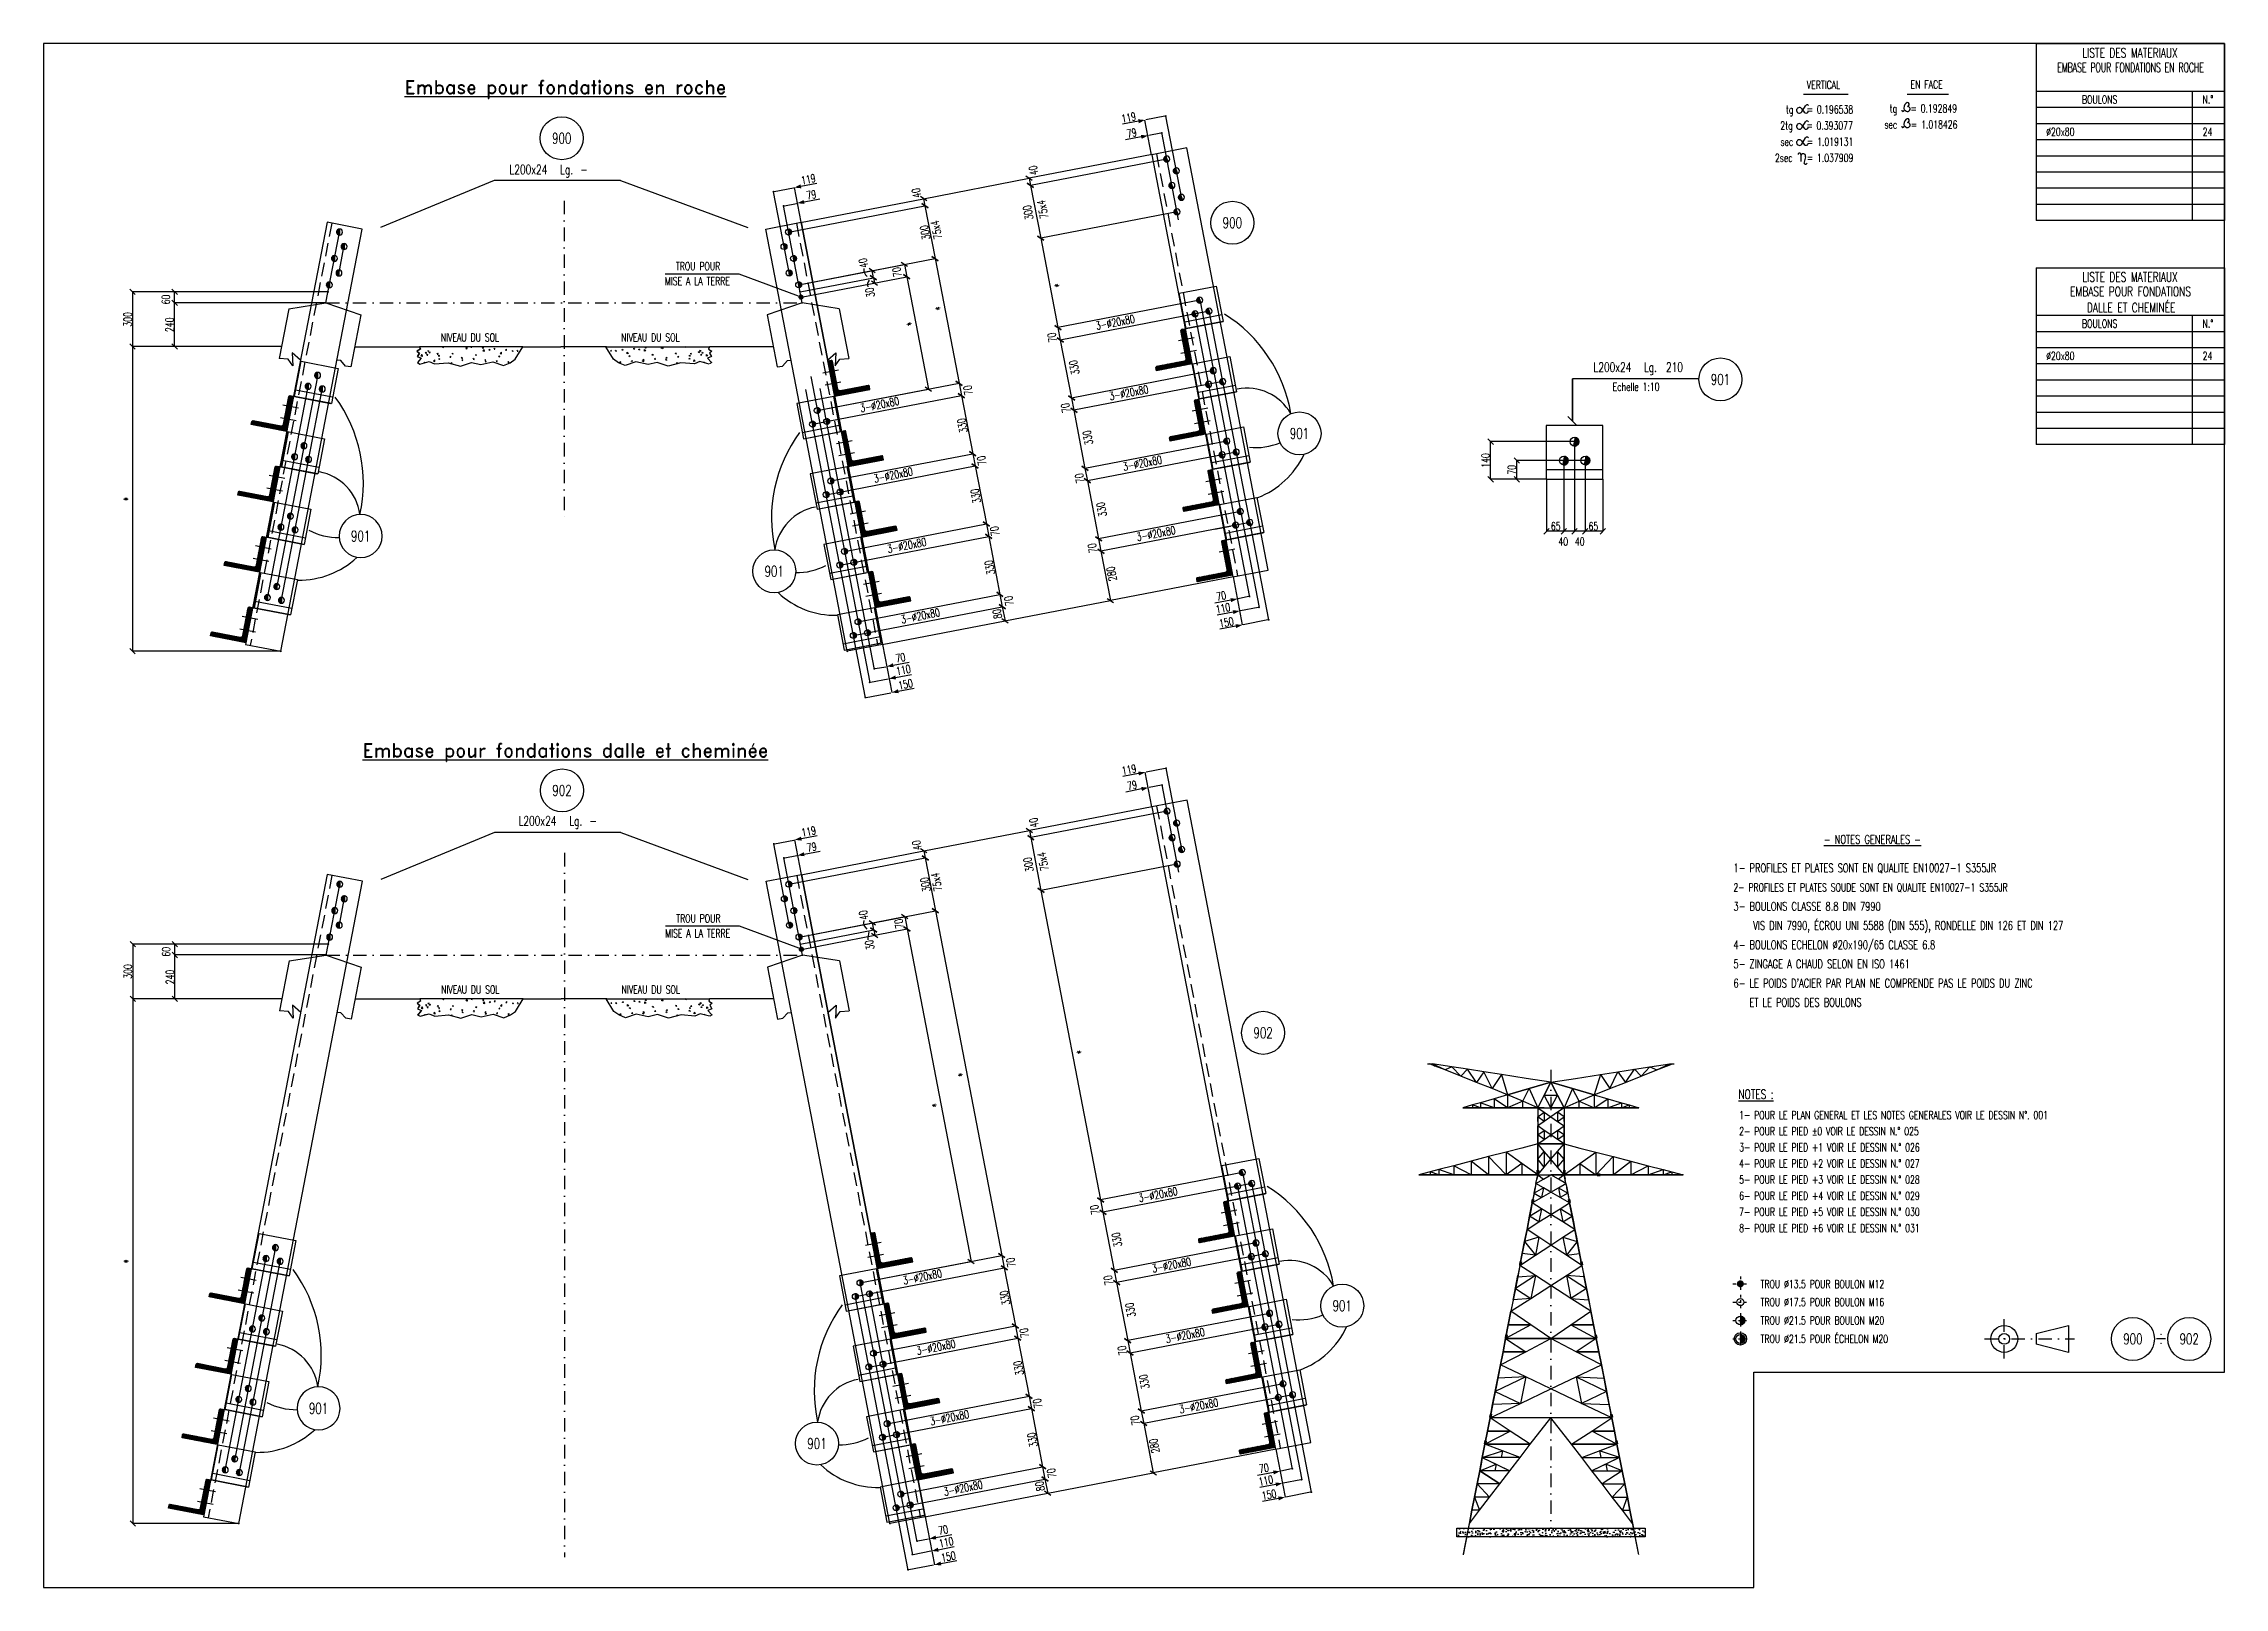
# Model space of a CAD drawing. Extents: x 375 to 12540, y 75 to 8685.
import ezdxf
from ezdxf.enums import TextEntityAlignment as Align

# ---------------------------------------------------------------- set-up
doc = ezdxf.new("R2010")
doc.units = 0
doc.header["$LTSCALE"] = 150
doc.header["$MEASUREMENT"] = 0
doc.linetypes.add('DASHDOT', pattern=[1, 0.5, -0.25, 0, -0.25])
doc.linetypes.add('DASHED', pattern=[0.75, 0.5, -0.25])
doc.layers.get('0').update_dxf_attribs({"linetype": 'CONTINUOUS'})
for name, color, linetype in [('035B', 7, 'CONTINUOUS'), ('ASSI', 3, 'CONTINUOUS'), ('BOLLINI_1', 7, 'CONTINUOUS'), ('FORI', 2, 'CONTINUOUS'), ('LINEA-MEDIA', 7, 'CONTINUOUS'), ('LINEA_ANG', 2, 'CONTINUOUS'), ('LM', 7, 'CONTINUOUS'), ('LP', 1, 'CONTINUOUS'), ('LS', 7, 'CONTINUOUS'), ('MZ', 6, 'DASHDOT'), ('NOTATION', 2, 'CONTINUOUS'), ('QT_MAL', 7, 'CONTINUOUS'), ('QT_MPR', 7, 'CONTINUOUS'), ('TRAT-Y', 7, 'DASHED'), ('TXT1', 7, 'CONTINUOUS')]:
    doc.layers.add(name, color=color, linetype=linetype)
doc.styles.add('1', font='romans', dxfattribs={"width": 0.7, "height": 45})
doc.styles.add('MONO', font='romans.shx', dxfattribs={"width": 0.7})
doc.styles.add('QUOTE', font='ROMANS8.SHX', dxfattribs={"width": 0.7})
doc.styles.add('RD', font='ROMAND8.SHX', dxfattribs={"width": 0.7})
doc.styles.add('RQL', font='ROMANS8.SHX', dxfattribs={"width": 0.7})
doc.styles.add('RS', font='ROMANS8.shx', dxfattribs={"width": 0.7})
doc.styles.add('S00', font='romans', dxfattribs={"width": 0.8})
doc.styles.get("Standard").update_dxf_attribs({"font": 'ROMANS8.SHX', "width": 0.7})
doc.dimstyles.new('FRECCE1', dxfattribs={"dimtxt": 45, "dimasz": 5, "dimexe": 0, "dimexo": 0, "dimgap": 1, "dimtad": 1, "dimzin": 0, "dimdsep": 46, "dimtxsty": 'RS', "dimblk1": 'QUOTP', "dimblk2": 'QUOTF', "dimsah": 1, "dimcen": 0, "dimclrd": 2, "dimclre": 2, "dimclrt": 7, "dimadec": 0, "dimazin": 0, "dimtfac": 1, "dimtix": 1, "dimtmove": 2, "dimatfit": 3, "dimldrblk": 'QUOTP', "dimfxl": 1, "dimtolj": 1, "dimtzin": 0, "dimarcsym": 0})
doc.dimstyles.new('KIT', dxfattribs={"dimtxt": 40, "dimasz": 20, "dimexe": 1.25, "dimexo": 20, "dimgap": 10, "dimtad": 3, "dimdec": 1, "dimdsep": 46, "dimtxsty": 'S00', "dimblk": 'OBLIQUE', "dimcen": 2.5, "dimclrd": 256, "dimclre": 256, "dimclrt": 256, "dimaunit": 1, "dimadec": 1, "dimazin": 0, "dimtfac": 1, "dimtdec": 1, "dimtmove": 0, "dimatfit": 3, "dimldrblk": 'OBLIQUE', "dimfxl": 1, "dimlwd": -1, "dimlwe": -1, "dimarcsym": 0})
doc.dimstyles.new('TRATTO', dxfattribs={"dimscale": 0, "dimtxt": 45, "dimasz": 30, "dimexe": 0, "dimexo": 0, "dimgap": 5, "dimtad": 1, "dimrnd": 0.5, "dimdsep": 46, "dimtxsty": 'RS', "dimblk1": 'OBLIQUE', "dimblk2": 'OBLIQUE', "dimsah": 1, "dimcen": 0.09, "dimclrd": 2, "dimclre": 2, "dimclrt": 7, "dimadec": 0, "dimazin": 0, "dimtfac": 1, "dimtix": 1, "dimtmove": 2, "dimatfit": 3, "dimfxl": 1, "dimtolj": 1, "dimtzin": 0, "dimarcsym": 0})
pattern_1 = [(55.91543, (4166.8375, 199.426), (-4.1410566, 2.80208), [])]
pattern_2 = [(55.91543, (4091.0935, 592.189), (-4.1410566, 2.80208), [])]
pattern_3 = [(55.91543, (4015.3496, 984.952), (-4.1410566, 2.80208), [])]

msp = doc.modelspace()

# ---------------------------------------------------------------- texts
at = {"layer": '035B', "style": 'MONO', "width": 0.7}
for s, p in [('TROU POUR', (3902.131, 7420.822)), ('MISE A LA TERRE', (3841.304, 7337.978)), ('TROU POUR', (3903.776, 3783.236)), ('MISE A LA TERRE', (3842.948, 3700.393))]:
    msp.add_text(s, height=45, dxfattribs=at).set_placement(p)
at = {"layer": 'LINEA-MEDIA', "style": 'RS', "width": 0.7}
for s, height, p in [('VERTICAL', 45.0005, (10210.603, 8432.438)), ('EN FACE', 45.0005, (10789.286, 8434.561)), ('tg   = 0.196538', 45.00053, (10094.062, 8295.46)), ('tg   = 0.192849', 45.00053, (10673.288, 8300.893)), ('2tg   = 0.393077', 45.00053, (10062.958, 8205.459)), ('sec   = 1.019131', 45.00053, (10063.289, 8115.458)), ('sec   = 1.018426', 45.00053, (10643.418, 8210.892)), ('2sec   = 1.037909', 45.00053, (10033.241, 8025.457))]:
    msp.add_text(s, height=height, dxfattribs=at).set_placement(p)
at = {"layer": 'LM', "style": 'RD'}
for s, width, p in [('LISTE DES MATERIAUX', 0.7, (12013.732, 8633.187)), ('EMBASE POUR FONDATIONS EN ROCHE', 0.6, (12016.668, 8552.185)), ('EMBASE POUR FONDATIONS', 0.7, (12016.668, 7302.38)), ('LISTE DES MATERIAUX', 0.7, (12013.732, 7383.382)), ('DALLE ET CHEMINÉE', 0.7, (12019.605, 7221.378))]:
    msp.add_text(s, height=52.49475, dxfattribs=dict(at, width=width)).set_placement(p, align=Align.MIDDLE)
at = {"layer": 'LM', "style": 'RS', "width": 0.7}
for s, p in [('1- POUR LE PLAN GENERAL ET LES NOTES GENERALES VOIR LE DESSIN N%%D. 001', (9833.355, 2686.626)), ('2- POUR LE PIED %%P0 VOIR LE DESSIN N.° 025', (9833.355, 2596.626)), ('3- POUR LE PIED +1 VOIR LE DESSIN N.° 026', (9833.355, 2506.626)), ('4- POUR LE PIED +2 VOIR LE DESSIN N.° 027', (9833.355, 2416.626)), ('5- POUR LE PIED +3 VOIR LE DESSIN N.° 028', (9833.355, 2326.626)), ('7- POUR LE PIED +5 VOIR LE DESSIN N.° 030', (9833.355, 2146.626)), ('6- POUR LE PIED +4 VOIR LE DESSIN N.° 029', (9833.355, 2236.626)), ('8- POUR LE PIED +6 VOIR LE DESSIN N.° 031', (9833.355, 2056.626))]:
    msp.add_text(s, height=45, dxfattribs=at).set_placement(p)
at = {"layer": 'LM', "linetype": 'ByBlock', "style": 'RS', "width": 0.7}
for s, p in [('TROU %%C13.5 POUR BOULON M12', (9952.71, 1744.122)), ('TROU %%C17.5 POUR BOULON M16', (9952.738, 1643.786)), ('TROU %%C21.5 POUR BOULON M20', (9952.738, 1541.166)), ('TROU %%C21.5 POUR ÉCHELON M20', (9952.719, 1438.546))]:
    msp.add_text(s, height=45, dxfattribs=at).set_placement(p)
at = {"layer": 'LM', "char_height": 44.9937, "style": 'RD'}
for s, insert, attachment_point in [('BOULONS', (11745.785, 8373.006), 4), ('N.°', (12477.759, 8373.006), 6), ('BOULONS', (11745.785, 7123.201), 4), ('N.°', (12477.759, 7123.201), 6)]:
    msp.add_mtext(s, dxfattribs=dict(at, insert=insert, attachment_point=attachment_point))
at = {"layer": 'LS', "color": 3, "style": 'RD'}
for s, p in [('%%UEmbase pour fondations en roche', (3285.297, 8429.575)), ('%%UEmbase pour fondations dalle et cheminée', (3285.297, 4731.23))]:
    msp.add_text(s, height=75, dxfattribs=at).set_placement(p, align=Align.MIDDLE)
at = {"layer": 'LS', "color": 7, "style": 'RS', "width": 0.7}
for s, height, p in [('%%C20x80', 44.9937, (11545.788, 8170.547)), ('NIVEAU DU SOL', 45, (3597.467, 7024.081)), ('%%C20x80', 44.9937, (11545.788, 6920.742)), ('Echelle 1:10', 45, (9127.148, 6748.517)), ('NIVEAU DU SOL', 45, (3599.111, 3386.494))]:
    msp.add_text(s, height=height, dxfattribs=at).set_placement(p)
for p in [(12473.042, 8170.547), (12473.042, 6920.742)]:
    msp.add_text('24', height=44.9937, dxfattribs=at).set_placement(p, align=Align.RIGHT)
for p in [(2590.559, 7024.081), (2592.204, 3386.494)]:
    msp.add_text('NIVEAU DU SOL', height=45, rotation=360, dxfattribs=at).set_placement(p)
at = {"layer": 'NOTATION', "color": 7, "style": 'RS', "width": 0.7}
msp.add_text('%%uNOTES :', height=52.5, dxfattribs=at).set_placement((9828.739, 2798.977))
at = {"layer": 'TXT1', "style": '1', "width": 0.7}
for s, height, p in [('%%U- NOTES GENERALES -', 48.21457, (10305.266, 4222.538)), ('1- PROFILES ET PLATES SONT EN QUALITE EN10027-1 S355JR', 48.21457, (9801.464, 4063.513)), ('2- PROFILES ET PLATES SOUDE SONT EN QUALITE EN10027-1 S355JR', 45.00027, (9801.464, 3956.37)), ('3- BOULONS CLASSE 8.8 DIN 7990', 48.21457, (9801.464, 3849.227)), ('VIS DIN 7990, ÉCROU UNI 5588 (DIN 555), RONDELLE DIN 126 ET DIN 127', 48.21457, (9911.305, 3742.09)), ('4- BOULONS ECHELON %%C20x190/65 CLASSE 6.8 ', 48.21457, (9801.464, 3634.942)), ('5- ZINGAGE A CHAUD SELON EN ISO 1461', 48.21457, (9801.464, 3527.799)), ("6- LE POIDS D'ACIER PAR PLAN NE COMPRENDE PAS LE POIDS DU ZINC", 48.21457, (9801.464, 3420.656)), ('  ET LE POIDS DES BOULONS', 48.21457, (9843.8, 3313.536))]:
    msp.add_text(s, height=height, dxfattribs=at).set_placement(p)

# ---------------------------------------------------------------- blocks, each defined once
blk = doc.blocks.new('_OBLIQUE')
at = {"color": 0, "linetype": 'ByBlock'}
blk.add_line((-0.5, -0.5), (0.5, 0.5), dxfattribs=at)
blk = doc.blocks.new('*D29')
at = {"layer": 'LS', "color": 2, "lineweight": -2, "transparency": 16777216}
for p, q in [((8975, 6360), (8593, 6360)), ((8593, 6255), (8593, 6360)), ((8758, 6255), (8593, 6255))]:
    blk.add_line(p, q, dxfattribs=at)
at = {"layer": 'LS', "color": 2, "lineweight": -2, "transparency": 16777216, "xscale": 30, "yscale": 30, "zscale": 30}
for p, rotation in [((8593, 6360), 90), ((8593, 6255), 270)]:
    blk.add_blockref('_OBLIQUE', p, dxfattribs=dict(at, rotation=rotation))
at = {"layer": 'LS', "color": 7, "transparency": 16777216, "insert": (8565, 6308), "char_height": 45, "attachment_point": 5, "rotation": 90, "style": 'RS'}
blk.add_mtext('\\A1;70', dxfattribs=at)
blk = doc.blocks.new('*D30')
at = {"layer": 'LS', "color": 2, "lineweight": -2, "transparency": 16777216}
for p, q in [((8915, 6465), (8447, 6465)), ((8447, 6255), (8447, 6465)), ((8758, 6255), (8447, 6255))]:
    blk.add_line(p, q, dxfattribs=at)
at = {"layer": 'LS', "color": 2, "lineweight": -2, "transparency": 16777216, "xscale": 30, "yscale": 30, "zscale": 30}
for p, rotation in [((8447, 6465), 90), ((8447, 6255), 270)]:
    blk.add_blockref('_OBLIQUE', p, dxfattribs=dict(at, rotation=rotation))
at = {"layer": 'LS', "color": 7, "transparency": 16777216, "insert": (8419, 6360), "char_height": 45, "attachment_point": 5, "rotation": 90, "style": 'RS'}
blk.add_mtext('\\A1;140', dxfattribs=at)
blk = doc.blocks.new('xxx')
blk.add_circle((0, 0), 8)
at = {"color": 3, "style": 'RQL', "width": 0.7}
blk.add_attdef('POS', text='', height=4, dxfattribs=at).set_placement((0, 0), align=Align.MIDDLE)
at = {"style": 'RQL', "width": 0.7, "flags": 1}
for tag, p in [('TIPO', (-0.39, -8.66)), ('POS1', (-0.39, -5.42))]:
    blk.add_attdef(tag, p, '', height=2, dxfattribs=at)
blk = doc.blocks.new('*D27')
at = {"layer": 'QT_MPR', "color": 2, "lineweight": -2, "transparency": 16777216}
for p, q in [((1962, 7300), (871, 7300)), ((871, 7300), (871, 6995)), ((1702, 6995), (871, 6995))]:
    blk.add_line(p, q, dxfattribs=at)
at = {"layer": 'QT_MPR', "color": 2, "lineweight": -2, "transparency": 16777216, "xscale": 30, "yscale": 30, "zscale": 30}
for p, rotation in [((871, 7300), 90), ((871, 6995), 270)]:
    blk.add_blockref('_OBLIQUE', p, dxfattribs=dict(at, rotation=rotation))
at = {"layer": 'QT_MPR', "color": 7, "transparency": 16777216, "insert": (844, 7147), "char_height": 45, "attachment_point": 5, "rotation": 90, "style": 'RS'}
blk.add_mtext('\\A1;300', dxfattribs=at)
blk = doc.blocks.new('*D28')
at = {"layer": 'QT_MPR', "color": 2, "lineweight": -2, "transparency": 16777216}
for p, q in [((1702, 6995), (871, 6995)), ((871, 6995), (871, 5296)), ((1698, 5296), (871, 5296))]:
    blk.add_line(p, q, dxfattribs=at)
at = {"layer": 'QT_MPR', "color": 2, "lineweight": -2, "transparency": 16777216, "xscale": 30, "yscale": 30, "zscale": 30}
for p, rotation in [((871, 6995), 90), ((871, 5296), 270)]:
    blk.add_blockref('_OBLIQUE', p, dxfattribs=dict(at, rotation=rotation))
at = {"layer": 'QT_MPR', "color": 7, "transparency": 16777216, "insert": (844, 6145), "char_height": 45, "attachment_point": 5, "rotation": 90, "style": 'RS'}
blk.add_mtext('\\A1;*', dxfattribs=at)
blk = doc.blocks.new('ASSE98')
blk.add_line((0, 0), (1, 0))
at = {"color": 7, "style": 'QUOTE', "width": 0.5, "flags": 1}
for tag, p in [('TI', (1.3831, 6.8273)), ('DI_S', (1.3831, 6.4218)), ('D_S', (1.3831, 6.0209)), ('E_S', (1.3831, 5.6806)), ('NFORI', (1.3645, 5.2979)), ('ALAR', (1.3635, 4.9325)), ('FAM', (1.3775, 4.5465)), ('ALA', (1.3831, 4.1926)), ('DISP2', (1.3831, 3.8497)), ('DISP1', (1.3831, 3.5069)), ('PINZAF', (1.3831, 3.164)), ('PINZAI', (1.3831, 2.8211)), ('TRP', (1.3831, 2.4783)), ('NP', (1.3831, 2.1354)), ('SV', (1.3831, 1.7926)), ('PESO', (1.3831, 1.4497)), ('QUA', (1.3831, 1.1069)), ('LUN', (1.3831, 0.764)), ('PROF', (1.3831, 0.4211)), ('POS', (1.3831, 0.0783))]:
    blk.add_attdef(tag, p, '', height=0.2, dxfattribs=at)
at = {"color": 7, "flags": 1}
for tag, p in [('LAV1', (3.0743, 6.8285)), ('LAV2', (3.0743, 6.4951)), ('LAV3', (3.0743, 6.1618)), ('LAV4', (3.0743, 5.8285)), ('LAV5', (3.0743, 5.4951)), ('LAV6', (3.0743, 5.1618)), ('LAV7', (3.0743, 4.8285)), ('LAV8', (3.0743, 4.4951)), ('LAV9', (3.0743, 4.1618)), ('LAV10', (3.0743, 3.8285))]:
    blk.add_attdef(tag, p, '', height=0.2, dxfattribs=at)
blk = doc.blocks.new('bull')
at = {"style": 'RS', "width": 0.7, "flags": 1}
for tag, p in [('NN', (-12.25, 0)), ('SERRAGGIO', (0, -9.71)), ('DIAMETRO', (0, -4.86)), ('LUNGHEZZA', (0, -14.57)), ('TIPO', (0, -24.12)), ('NB', (0, -19.43)), ('EL', (-0.14, -29))]:
    blk.add_attdef(tag, p, '', height=3, dxfattribs=at)
at = {"style": 'RS', "width": 0.7}
blk.add_attdef('BULLONE', (0, 0), '', height=3, dxfattribs=at)
blk = doc.blocks.new('QUOTP')
at = {"layer": 'ASSI', "color": 2, "const_width": 1.07}
blk.add_lwpolyline([(-0.5, 0, 1), (0.5, 0, 1)], format="xyb", close=True, dxfattribs=at)
blk = doc.blocks.new('QUOTF')
at = {"layer": 'LS', "color": 2}
blk.add_line((7.5, 0), (25.5, 0), dxfattribs=at)
blk.add_solid([(7.5, 2.25), (0, 0), (7.5, -2.25)], dxfattribs=at)
blk = doc.blocks.new('*D13')
at = {"layer": 'QT_MAL', "color": 2, "lineweight": -2, "transparency": 16777216}
blk.add_line((5014, 5199), (5073, 5210), dxfattribs=at)
at = {"layer": 'QT_MAL', "color": 2, "lineweight": -2, "transparency": 16777216, "xscale": 5, "yscale": 5, "zscale": 5}
for name, p, rotation in [('QUOTF', (5078, 5211), 10.91543261022787), ('QUOTP', (5009, 5198), 190.9154326102279)]:
    blk.add_blockref(name, p, dxfattribs=dict(at, rotation=rotation))
at = {"layer": 'QT_MAL', "color": 7, "transparency": 16777216, "insert": (5155, 5260), "char_height": 45, "attachment_point": 5, "rotation": 10.9154, "style": 'RS'}
blk.add_mtext('\\A1;70', dxfattribs=at)
blk = doc.blocks.new('*D14')
at = {"layer": 'QT_MAL', "color": 2, "lineweight": -2, "transparency": 16777216}
blk.add_line((4988, 5124), (5086, 5142), dxfattribs=at)
at = {"layer": 'QT_MAL', "color": 2, "lineweight": -2, "transparency": 16777216, "xscale": 5, "yscale": 5, "zscale": 5}
for name, p, rotation in [('QUOTP', (4983, 5123), 190.9154326102279), ('QUOTF', (5091, 5143), 10.91543261022787)]:
    blk.add_blockref(name, p, dxfattribs=dict(at, rotation=rotation))
at = {"layer": 'QT_MAL', "color": 7, "transparency": 16777216, "insert": (5171, 5192), "char_height": 45, "attachment_point": 5, "rotation": 10.9154, "style": 'RS'}
blk.add_mtext('\\A1;110', dxfattribs=at)
blk = doc.blocks.new('*D15')
at = {"layer": 'QT_MAL', "color": 2, "lineweight": -2, "transparency": 16777216}
blk.add_line((4964, 5038), (5101, 5065), dxfattribs=at)
at = {"layer": 'QT_MAL', "color": 2, "lineweight": -2, "transparency": 16777216, "xscale": 5, "yscale": 5, "zscale": 5}
for name, p, rotation in [('QUOTP', (4959, 5038), 190.9154326102279), ('QUOTF', (5106, 5066), 10.91543261022787)]:
    blk.add_blockref(name, p, dxfattribs=dict(at, rotation=rotation))
at = {"layer": 'QT_MAL', "color": 7, "transparency": 16777216, "insert": (5183, 5112), "char_height": 45, "attachment_point": 5, "rotation": 10.9154, "style": 'RS'}
blk.add_mtext('\\A1;150', dxfattribs=at)
blk = doc.blocks.new('*D16')
at = {"layer": 'QT_MPR', "color": 2, "lineweight": -2, "transparency": 16777216}
for p, q in [((4530, 7634), (5291, 7781)), ((5291, 7781), (5348, 7486)), ((4587, 7340), (5348, 7486))]:
    blk.add_line(p, q, dxfattribs=at)
at = {"layer": 'QT_MPR', "color": 2, "lineweight": -2, "transparency": 16777216, "xscale": 30, "yscale": 30, "zscale": 30}
for p, rotation in [((5291, 7781), 100.9154326102809), ((5348, 7486), 280.915432610281)]:
    blk.add_blockref('_OBLIQUE', p, dxfattribs=dict(at, rotation=rotation))
at = {"layer": 'QT_MPR', "color": 7, "transparency": 16777216, "insert": (5355, 7646), "char_height": 45, "attachment_point": 5, "rotation": 100.9154, "style": 'RS'}
blk.add_mtext('\\A1;75x4', dxfattribs=at)
blk = doc.blocks.new('*D17')
at = {"layer": 'QT_MPR', "color": 2, "lineweight": -2, "transparency": 16777216}
for p, q in [((4530, 7634), (5291, 7781)), ((5291, 7781), (5348, 7486)), ((4587, 7340), (5348, 7486))]:
    blk.add_line(p, q, dxfattribs=at)
at = {"layer": 'QT_MPR', "color": 2, "lineweight": -2, "transparency": 16777216, "xscale": 30, "yscale": 30, "zscale": 30}
for p, rotation in [((5291, 7781), 100.9154326102809), ((5348, 7486), 280.915432610281)]:
    blk.add_blockref('_OBLIQUE', p, dxfattribs=dict(at, rotation=rotation))
at = {"layer": 'QT_MPR', "color": 7, "transparency": 16777216, "insert": (5292, 7632), "char_height": 45, "attachment_point": 5, "rotation": 100.9154, "style": 'RS'}
blk.add_mtext('\\A1;300', dxfattribs=at)
blk = doc.blocks.new('*D18')
at = {"layer": 'QT_MPR', "color": 2, "lineweight": -2, "transparency": 16777216}
for p, q in [((4587, 7340), (5348, 7486)), ((5348, 7486), (5482, 6791)), ((4691, 6639), (5482, 6791))]:
    blk.add_line(p, q, dxfattribs=at)
at = {"layer": 'QT_MPR', "color": 2, "lineweight": -2, "transparency": 16777216, "xscale": 30, "yscale": 30, "zscale": 30}
for p, rotation in [((5348, 7486), 100.9154326102809), ((5482, 6791), 280.915432610281)]:
    blk.add_blockref('_OBLIQUE', p, dxfattribs=dict(at, rotation=rotation))
at = {"layer": 'QT_MPR', "color": 7, "transparency": 16777216, "insert": (5373, 7210), "char_height": 45, "attachment_point": 5, "rotation": 100.9154, "style": 'RS'}
blk.add_mtext('\\A1;*', dxfattribs=at)
blk = doc.blocks.new('*D19')
at = {"layer": 'QT_MPR', "color": 2, "lineweight": -2, "transparency": 16777216}
for p, q in [((4740, 6169), (5571, 6330)), ((4766, 6246), (5558, 6398)), ((5558, 6398), (5571, 6330))]:
    blk.add_line(p, q, dxfattribs=at)
at = {"layer": 'QT_MPR', "color": 2, "lineweight": -2, "transparency": 16777216, "xscale": 30, "yscale": 30, "zscale": 30}
for p, rotation in [((5558, 6398), 100.9154326102814), ((5571, 6330), 280.9154326102814)]:
    blk.add_blockref('_OBLIQUE', p, dxfattribs=dict(at, rotation=rotation))
at = {"layer": 'QT_MPR', "color": 7, "transparency": 16777216, "insert": (5608, 6359), "char_height": 45, "attachment_point": 5, "rotation": 100.9154, "style": 'RS'}
blk.add_mtext('\\A1;70', dxfattribs=at)
blk = doc.blocks.new('*D20')
at = {"layer": 'QT_MPR', "color": 2, "lineweight": -2, "transparency": 16777216}
for p, q in [((4740, 6169), (5571, 6330)), ((5571, 6330), (5634, 6006)), ((4842, 5853), (5634, 6006))]:
    blk.add_line(p, q, dxfattribs=at)
at = {"layer": 'QT_MPR', "color": 2, "lineweight": -2, "transparency": 16777216, "xscale": 30, "yscale": 30, "zscale": 30}
for p, rotation in [((5571, 6330), 100.9154326102814), ((5634, 6006), 280.9154326102814)]:
    blk.add_blockref('_OBLIQUE', p, dxfattribs=dict(at, rotation=rotation))
at = {"layer": 'QT_MPR', "color": 7, "transparency": 16777216, "insert": (5575, 6162), "char_height": 45, "attachment_point": 5, "rotation": 100.9154, "style": 'RS'}
blk.add_mtext('\\A1;330', dxfattribs=at)
blk = doc.blocks.new('*D21')
at = {"layer": 'QT_MPR', "color": 2, "lineweight": -2, "transparency": 16777216}
for p, q in [((4842, 5853), (5634, 6006)), ((5634, 6006), (5647, 5937)), ((4816, 5777), (5647, 5937))]:
    blk.add_line(p, q, dxfattribs=at)
at = {"layer": 'QT_MPR', "color": 2, "lineweight": -2, "transparency": 16777216, "xscale": 30, "yscale": 30, "zscale": 30}
for p, rotation in [((5634, 6006), 100.9154326102814), ((5647, 5937), 280.9154326102814)]:
    blk.add_blockref('_OBLIQUE', p, dxfattribs=dict(at, rotation=rotation))
at = {"layer": 'QT_MPR', "color": 7, "transparency": 16777216, "insert": (5681, 5966), "char_height": 45, "attachment_point": 5, "rotation": 100.9154, "style": 'RS'}
blk.add_mtext('\\A1;70', dxfattribs=at)
blk = doc.blocks.new('*D22')
at = {"layer": 'QT_MPR', "color": 2, "lineweight": -2, "transparency": 16777216}
for p, q in [((4816, 5777), (5647, 5937)), ((5647, 5937), (5709, 5613)), ((4928, 5462), (5709, 5613))]:
    blk.add_line(p, q, dxfattribs=at)
at = {"layer": 'QT_MPR', "color": 2, "lineweight": -2, "transparency": 16777216, "xscale": 30, "yscale": 30, "zscale": 30}
for p, rotation in [((5647, 5937), 100.9154326102814), ((5709, 5613), 280.9154326102814)]:
    blk.add_blockref('_OBLIQUE', p, dxfattribs=dict(at, rotation=rotation))
at = {"layer": 'QT_MPR', "color": 7, "transparency": 16777216, "insert": (5653, 5763), "char_height": 45, "attachment_point": 5, "rotation": 100.9154, "style": 'RS'}
blk.add_mtext('\\A1;330', dxfattribs=at)
blk = doc.blocks.new('*D23')
at = {"layer": 'QT_MPR', "color": 2, "lineweight": -2, "transparency": 16777216}
for p, q in [((4928, 5462), (5709, 5613)), ((5709, 5613), (5723, 5544)), ((4902, 5386), (5723, 5544))]:
    blk.add_line(p, q, dxfattribs=at)
at = {"layer": 'QT_MPR', "color": 2, "lineweight": -2, "transparency": 16777216, "xscale": 30, "yscale": 30, "zscale": 30}
for p, rotation in [((5709, 5613), 100.9154326102814), ((5723, 5544), 280.9154326102814)]:
    blk.add_blockref('_OBLIQUE', p, dxfattribs=dict(at, rotation=rotation))
at = {"layer": 'QT_MPR', "color": 7, "transparency": 16777216, "insert": (5760, 5577), "char_height": 45, "attachment_point": 5, "rotation": 100.9154, "style": 'RS'}
blk.add_mtext('\\A1;70', dxfattribs=at)
blk = doc.blocks.new('*D24')
at = {"layer": 'QT_MPR', "color": 2, "lineweight": -2, "transparency": 16777216}
for p, q in [((4598, 7688), (5284, 7820)), ((5284, 7820), (5291, 7781)), ((4530, 7634), (5291, 7781))]:
    blk.add_line(p, q, dxfattribs=at)
at = {"layer": 'QT_MPR', "color": 2, "lineweight": -2, "transparency": 16777216, "xscale": 30, "yscale": 30, "zscale": 30}
for p, rotation in [((5284, 7820), 100.9154326102809), ((5291, 7781), 280.915432610281)]:
    blk.add_blockref('_OBLIQUE', p, dxfattribs=dict(at, rotation=rotation))
at = {"layer": 'QT_MPR', "color": 7, "transparency": 16777216, "insert": (5244, 7852), "char_height": 45, "attachment_point": 5, "rotation": 100.9154, "style": 'RS'}
blk.add_mtext('\\A1;40', dxfattribs=at)
blk = doc.blocks.new('*D25')
at = {"layer": 'QT_MPR', "color": 2, "lineweight": -2, "transparency": 16777216}
for p, q in [((4902, 5386), (5723, 5544)), ((5723, 5544), (5738, 5466)), ((5052, 5333), (5738, 5466))]:
    blk.add_line(p, q, dxfattribs=at)
at = {"layer": 'QT_MPR', "color": 2, "lineweight": -2, "transparency": 16777216, "xscale": 30, "yscale": 30, "zscale": 30}
for p, rotation in [((5723, 5544), 100.9154326102814), ((5738, 5466), 280.9154326102814)]:
    blk.add_blockref('_OBLIQUE', p, dxfattribs=dict(at, rotation=rotation))
at = {"layer": 'QT_MPR', "color": 7, "transparency": 16777216, "insert": (5695, 5504), "char_height": 45, "attachment_point": 5, "rotation": 100.9154, "style": 'RS'}
blk.add_mtext('\\A1;80', dxfattribs=at)
blk = doc.blocks.new('*D26')
at = {"layer": 'QT_MPR', "color": 2, "lineweight": -2, "transparency": 16777216}
for p, q in [((4587, 7340), (4997, 7419)), ((4595, 7300), (5004, 7379)), ((5004, 7379), (4997, 7419))]:
    blk.add_line(p, q, dxfattribs=at)
at = {"layer": 'QT_MPR', "color": 2, "lineweight": -2, "transparency": 16777216, "xscale": 30, "yscale": 30, "zscale": 30}
for p, rotation in [((4997, 7419), 100.9154326096472), ((5004, 7379), 280.9154326096472)]:
    blk.add_blockref('_OBLIQUE', p, dxfattribs=dict(at, rotation=rotation))
at = {"layer": 'QT_MPR', "color": 7, "transparency": 16777216, "insert": (4948, 7461), "char_height": 45, "attachment_point": 5, "rotation": 100.9154, "style": 'RS'}
blk.add_mtext('\\A1;40', dxfattribs=at)
blk = doc.blocks.new('12')
at = {"color": 0}
for p, q in [((-1, 0.06), (-0.06, 1)), ((-1, 0.01), (-0.01, 1)), ((-1, -0.03), (0.03, 1)), ((-1, -0.07), (0.07, 1)), ((0.09, -1), (-1, 0.09)), ((0.05, -1), (-1, 0.05)), ((0, -1), (-1, 0)), ((-0.99, 0.16), (-0.16, 0.99)), ((-0.99, 0.11), (-0.11, 0.99)), ((-0.99, -0.11), (0.11, 0.99)), ((-0.99, -0.15), (0.15, 0.99)), ((0.17, -0.99), (-0.99, 0.17)), ((0.13, -0.99), (-0.99, 0.13)), ((-0.98, 0.22), (-0.22, 0.98)), ((-0.98, -0.19), (0.19, 0.98)), ((0.21, -0.98), (-0.98, 0.21)), ((-0.97, -0.23), (0.23, 0.97)), ((0.24, -0.97), (-0.97, 0.24)), ((-0.96, 0.28), (-0.28, 0.96)), ((-0.96, -0.27), (0.27, 0.96)), ((0.28, -0.96), (-0.96, 0.28)), ((-0.95, -0.3), (0.3, 0.95)), ((0.31, -0.95), (-0.95, 0.31)), ((-0.94, 0.34), (-0.34, 0.94)), ((-0.94, -0.33), (0.33, 0.94)), ((0.35, -0.94), (-0.94, 0.35)), ((-0.93, -0.37), (0.37, 0.93)), ((0.38, -0.93), (-0.93, 0.38)), ((-0.92, -0.4), (0.4, 0.92)), ((-0.91, 0.42), (-0.42, 0.91)), ((0.41, -0.91), (-0.91, 0.41)), ((-0.9, -0.43), (0.43, 0.9)), ((0.44, -0.9), (-0.9, 0.44)), ((-0.89, -0.46), (0.46, 0.89)), ((0.47, -0.88), (-0.88, 0.47)), ((-0.87, -0.49), (0.49, 0.87)), ((0.5, -0.87), (-0.87, 0.5)), ((-0.86, 0.52), (-0.52, 0.86)), ((-0.86, -0.52), (0.52, 0.86)), ((0.53, -0.85), (-0.85, 0.53)), ((-0.84, -0.54), (0.54, 0.84)), ((0.55, -0.83), (-0.83, 0.55)), ((-0.82, -0.57), (0.57, 0.82)), ((0.58, -0.81), (-0.81, 0.58)), ((-0.8, -0.6), (0.6, 0.8)), ((0.61, -0.79), (-0.79, 0.61)), ((-0.78, -0.62), (0.62, 0.78)), ((0.63, -0.78), (-0.78, 0.63)), ((-0.76, -0.65), (0.65, 0.76)), ((0.66, -0.75), (-0.75, 0.66)), ((-0.74, -0.67), (0.67, 0.74)), ((0.68, -0.73), (-0.73, 0.68)), ((-0.72, -0.69), (0.69, 0.72)), ((0.7, -0.71), (-0.71, 0.7)), ((-0.7, -0.72), (0.72, 0.7)), ((0.73, -0.69), (-0.69, 0.73)), ((0.75, -0.67), (-0.67, 0.75)), ((-0.67, -0.74), (0.74, 0.67)), ((-0.65, -0.76), (0.76, 0.65)), ((0.77, -0.64), (-0.64, 0.77)), ((-0.63, -0.78), (0.78, 0.63)), ((0.79, -0.62), (-0.62, 0.79)), ((-0.6, -0.8), (0.8, 0.6)), ((0.81, -0.59), (-0.59, 0.81)), ((-0.57, -0.82), (0.82, 0.57)), ((0.83, -0.56), (-0.56, 0.83)), ((-0.55, -0.84), (0.84, 0.55)), ((0.84, -0.54), (-0.54, 0.84)), ((-0.52, -0.85), (0.85, 0.52)), ((0.86, -0.51), (-0.51, 0.86)), ((-0.49, -0.87), (0.87, 0.49)), ((0.88, -0.48), (-0.48, 0.88)), ((-0.46, -0.89), (0.89, 0.46)), ((0.89, -0.45), (-0.45, 0.89)), ((-0.43, -0.9), (0.9, 0.43)), ((0.91, -0.42), (-0.42, 0.91)), ((-0.4, -0.92), (0.92, 0.4)), ((0.92, -0.39), (-0.39, 0.92)), ((-0.37, -0.93), (0.93, 0.37)), ((0.93, -0.36), (-0.36, 0.93)), ((-0.34, -0.94), (0.94, 0.34)), ((0.95, -0.33), (-0.33, 0.95)), ((-0.3, -0.95), (0.95, 0.3)), ((0.96, -0.29), (-0.29, 0.96)), ((-0.27, -0.96), (0.96, 0.27)), ((0.97, -0.26), (-0.26, 0.97)), ((-0.23, -0.97), (0.97, 0.23)), ((0.98, -0.22), (-0.22, 0.98)), ((-0.2, -0.98), (0.98, 0.2)), ((0.98, -0.18), (-0.18, 0.98)), ((-0.16, -0.99), (0.99, 0.16)), ((0.99, -0.14), (-0.14, 0.99)), ((-0.12, -0.99), (0.99, 0.12)), ((0.99, -0.1), (-0.1, 0.99)), ((-0.08, -1), (1, 0.08)), ((1, -0.06), (-0.06, 1)), ((-0.04, -1), (1, 0.04)), ((1, -0.02), (-0.02, 1)), ((1, 0.02), (0.02, 1)), ((1, 0.07), (0.07, 1)), ((0.99, 0.12), (0.12, 0.99)), ((0.98, 0.17), (0.17, 0.98)), ((0.97, 0.23), (0.23, 0.97)), ((0.96, 0.29), (0.29, 0.96)), ((0.93, 0.36), (0.36, 0.93)), ((0.9, 0.44), (0.44, 0.9)), ((0.84, 0.55), (0.55, 0.84)), ((-0.04, -1), (-1, -0.04)), ((-0.09, -1), (-1, -0.09)), ((-0.14, -0.99), (-0.99, -0.14)), ((-0.2, -0.98), (-0.98, -0.2)), ((-0.25, -0.97), (-0.97, -0.25)), ((-0.32, -0.95), (-0.95, -0.32)), ((-0.39, -0.92), (-0.92, -0.39)), ((-0.48, -0.88), (-0.88, -0.48)), ((-0.6, -0.8), (-0.8, -0.6)), ((0.01, -1), (1, -0.01)), ((0.05, -1), (1, -0.05)), ((0.1, -0.99), (0.99, -0.1)), ((0.15, -0.99), (0.99, -0.15)), ((0.21, -0.98), (0.98, -0.21)), ((0.27, -0.96), (0.96, -0.27)), ((0.33, -0.94), (0.94, -0.33)), ((0.41, -0.91), (0.91, -0.41)), ((0.5, -0.87), (0.87, -0.5)), ((0.66, -0.75), (0.75, -0.66))]:
    blk.add_line(p, q, dxfattribs=at)
blk.add_circle((0, 0), 1)
blk = doc.blocks.new('16')
blk.add_circle((0, 0), 1)
blk = doc.blocks.new('20')
at = {"color": 0}
for p, q in [((0, 0.98), (0.02, 1)), ((0, 0.94), (0.06, 1)), ((1, -0.01), (0, 0.99)), ((0, 0.89), (0.1, 0.99)), ((0, 0.85), (0.14, 0.99)), ((0, 0.8), (0.18, 0.98)), ((0, 0.76), (0.22, 0.98)), ((0, 0.71), (0.25, 0.97)), ((0, 0.67), (0.29, 0.96)), ((1, -0.05), (0, 0.95)), ((0, 0.62), (0.32, 0.95)), ((0, 0.58), (0.36, 0.93)), ((0, 0.53), (0.39, 0.92)), ((0, 0.49), (0.42, 0.91)), ((1, -0.09), (0, 0.9)), ((0, 0.44), (0.45, 0.89)), ((0, 0.4), (0.48, 0.88)), ((0.99, -0.13), (0, 0.86)), ((0, 0.35), (0.51, 0.86)), ((0, 0.31), (0.54, 0.84)), ((0, 0.26), (0.56, 0.83)), ((0.99, -0.17), (0, 0.81)), ((0, 0.22), (0.59, 0.81)), ((0, 0.17), (0.61, 0.79)), ((0.98, -0.21), (0, 0.77)), ((0, 0.13), (0.64, 0.77)), ((0, 0.08), (0.66, 0.75)), ((0, 0.04), (0.69, 0.73)), ((0.97, -0.25), (0, 0.72)), ((0, -0.01), (0.71, 0.7)), ((0.96, -0.28), (0, 0.68)), ((0, -0.05), (0.73, 0.68)), ((0, -0.1), (0.75, 0.66)), ((0.95, -0.32), (0, 0.63)), ((0, -0.14), (0.77, 0.63)), ((0, -0.19), (0.79, 0.61)), ((0.94, -0.35), (0, 0.59)), ((0, -0.23), (0.81, 0.58)), ((0, -0.28), (0.83, 0.56)), ((0.92, -0.38), (0, 0.54)), ((0, -0.32), (0.85, 0.53)), ((0.91, -0.41), (0, 0.5)), ((0, -0.36), (0.87, 0.5)), ((0, -0.41), (0.88, 0.47)), ((0.9, -0.44), (0, 0.45)), ((0, -0.45), (0.9, 0.44)), ((0.88, -0.47), (0, 0.41)), ((0, -0.5), (0.91, 0.41)), ((0, -0.54), (0.92, 0.38)), ((0.87, -0.5), (0, 0.36)), ((0, -0.59), (0.94, 0.35)), ((0.85, -0.53), (0, 0.32)), ((0, -0.63), (0.95, 0.31)), ((0, -0.68), (0.96, 0.28)), ((0.83, -0.56), (0, 0.27)), ((0, -0.72), (0.97, 0.25)), ((0.81, -0.58), (0, 0.23)), ((0, -0.77), (0.98, 0.21)), ((0.79, -0.61), (0, 0.18)), ((0, -0.81), (0.99, 0.17)), ((0.77, -0.63), (0, 0.14)), ((0, -0.86), (0.99, 0.13)), ((0.75, -0.66), (0, 0.09)), ((0, -0.9), (1, 0.09)), ((0.73, -0.68), (0, 0.05)), ((0, -0.95), (1, 0.05)), ((0.71, -0.7), (0, 0.01)), ((0, -0.99), (1, 0.01)), ((1, 0.04), (0.04, 1)), ((1, 0.09), (0.09, 1)), ((0.99, 0.14), (0.14, 0.99)), ((0.98, 0.19), (0.19, 0.98)), ((0.97, 0.25), (0.25, 0.97)), ((0.95, 0.31), (0.31, 0.95)), ((0.92, 0.38), (0.38, 0.92)), ((0.88, 0.47), (0.47, 0.88)), ((0.81, 0.59), (0.59, 0.81)), ((0.69, -0.73), (0, -0.04)), ((0.66, -0.75), (0, -0.08)), ((0.64, -0.77), (0, -0.13)), ((0.61, -0.79), (0, -0.17)), ((0.59, -0.81), (0, -0.22)), ((0.56, -0.83), (0, -0.26)), ((0.54, -0.84), (0, -0.31)), ((0.51, -0.86), (0, -0.35)), ((0.48, -0.88), (0, -0.4)), ((0.45, -0.89), (0, -0.44)), ((0.42, -0.91), (0, -0.49)), ((0.39, -0.92), (0, -0.53)), ((0.36, -0.93), (0, -0.58)), ((0.32, -0.95), (0, -0.62)), ((0.29, -0.96), (0, -0.67)), ((0.25, -0.97), (0, -0.71)), ((0.22, -0.98), (0, -0.76)), ((0.18, -0.98), (0, -0.8)), ((0.14, -0.99), (0, -0.85)), ((0.1, -0.99), (0, -0.89)), ((0.04, -1), (1, -0.04)), ((0.09, -1), (1, -0.09)), ((0.14, -0.99), (0.99, -0.14)), ((0.19, -0.98), (0.98, -0.19)), ((0.25, -0.97), (0.97, -0.25)), ((0.31, -0.95), (0.95, -0.31)), ((0.38, -0.92), (0.92, -0.38)), ((0.47, -0.88), (0.88, -0.47)), ((0.59, -0.81), (0.81, -0.59))]:
    blk.add_line(p, q, dxfattribs=at)
blk.add_line((0, 1), (0, -1))
blk.add_circle((0, 0), 1)
blk = doc.blocks.new('*D31')
at = {"layer": 'QT_MAL', "color": 2, "lineweight": -2, "transparency": 16777216}
blk.add_line((4507, 7781), (4575, 7794), dxfattribs=at)
at = {"layer": 'QT_MAL', "color": 2, "lineweight": -2, "transparency": 16777216, "xscale": 5, "yscale": 5, "zscale": 5}
for name, p, rotation in [('QUOTP', (4502, 7780), 190.915432610281), ('QUOTF', (4580, 7795), 10.915432610281)]:
    blk.add_blockref(name, p, dxfattribs=dict(at, rotation=rotation))
at = {"layer": 'QT_MAL', "color": 7, "transparency": 16777216, "insert": (4658, 7842), "char_height": 45, "attachment_point": 5, "rotation": 10.9154, "style": 'RS'}
blk.add_mtext('\\A1;79', dxfattribs=at)
blk = doc.blocks.new('*D32')
at = {"layer": 'QT_MAL', "color": 2, "lineweight": -2, "transparency": 16777216}
blk.add_line((4451, 7860), (4558, 7881), dxfattribs=at)
at = {"layer": 'QT_MAL', "color": 2, "lineweight": -2, "transparency": 16777216, "xscale": 5, "yscale": 5, "zscale": 5}
for name, p, rotation in [('QUOTF', (4563, 7882), 10.915432610281), ('QUOTP', (4446, 7859), 190.915432610281)]:
    blk.add_blockref(name, p, dxfattribs=dict(at, rotation=rotation))
at = {"layer": 'QT_MAL', "color": 7, "transparency": 16777216, "insert": (4641, 7929), "char_height": 45, "attachment_point": 5, "rotation": 10.9154, "style": 'RS'}
blk.add_mtext('\\A1;119', dxfattribs=at)
blk = doc.blocks.new('*D33')
at = {"layer": 'QT_MAL', "color": 2, "lineweight": -2, "transparency": 16777216}
blk.add_line((7097, 5601), (7038, 5589), dxfattribs=at)
at = {"layer": 'QT_MAL', "color": 2, "lineweight": -2, "transparency": 16777216, "xscale": 5, "yscale": 5, "zscale": 5}
for name, p, rotation in [('QUOTF', (7034, 5588), 190.9154326102611), ('QUOTP', (7102, 5602), 10.91543261026108)]:
    blk.add_blockref(name, p, dxfattribs=dict(at, rotation=rotation))
at = {"layer": 'QT_MAL', "color": 7, "transparency": 16777216, "insert": (6944, 5605), "char_height": 45, "attachment_point": 5, "rotation": 10.9154, "style": 'RS'}
blk.add_mtext('\\A1;70', dxfattribs=at)
blk = doc.blocks.new('*D34')
at = {"layer": 'QT_MAL', "color": 2, "lineweight": -2, "transparency": 16777216}
blk.add_line((7150, 5540), (7051, 5522), dxfattribs=at)
at = {"layer": 'QT_MAL', "color": 2, "lineweight": -2, "transparency": 16777216, "xscale": 5, "yscale": 5, "zscale": 5}
for name, p, rotation in [('QUOTF', (7047, 5521), 190.9154326102611), ('QUOTP', (7155, 5541), 10.91543261026108)]:
    blk.add_blockref(name, p, dxfattribs=dict(at, rotation=rotation))
at = {"layer": 'QT_MAL', "color": 7, "transparency": 16777216, "insert": (6954, 5536), "char_height": 45, "attachment_point": 5, "rotation": 10.9154, "style": 'RS'}
blk.add_mtext('\\A1;110', dxfattribs=at)
blk = doc.blocks.new('*D35')
at = {"layer": 'QT_MAL', "color": 2, "lineweight": -2, "transparency": 16777216}
blk.add_line((7204, 5471), (7066, 5444), dxfattribs=at)
at = {"layer": 'QT_MAL', "color": 2, "lineweight": -2, "transparency": 16777216, "xscale": 5, "yscale": 5, "zscale": 5}
for name, p, rotation in [('QUOTP', (7209, 5471), 10.91543261026108), ('QUOTF', (7062, 5443), 190.9154326102611)]:
    blk.add_blockref(name, p, dxfattribs=dict(at, rotation=rotation))
at = {"layer": 'QT_MAL', "color": 7, "transparency": 16777216, "insert": (6973, 5457), "char_height": 45, "attachment_point": 5, "rotation": 10.9154, "style": 'RS'}
blk.add_mtext('\\A1;150', dxfattribs=at)
blk = doc.blocks.new('*D36')
at = {"layer": 'QT_MPR', "color": 2, "lineweight": -2, "transparency": 16777216}
for p, q in [((6900, 6861), (6109, 6708)), ((6109, 6708), (6122, 6640)), ((6953, 6800), (6122, 6640))]:
    blk.add_line(p, q, dxfattribs=at)
at = {"layer": 'QT_MPR', "color": 2, "lineweight": -2, "transparency": 16777216, "xscale": 30, "yscale": 30, "zscale": 30}
for p, rotation in [((6109, 6708), 100.915432610214), ((6122, 6640), 280.915432610214)]:
    blk.add_blockref('_OBLIQUE', p, dxfattribs=dict(at, rotation=rotation))
at = {"layer": 'QT_MPR', "color": 7, "transparency": 16777216, "insert": (6077, 6653), "char_height": 45, "attachment_point": 5, "rotation": 100.9154, "style": 'RS'}
blk.add_mtext('\\A1;70', dxfattribs=at)
blk = doc.blocks.new('*D37')
at = {"layer": 'QT_MPR', "color": 2, "lineweight": -2, "transparency": 16777216}
for p, q in [((6953, 6800), (6122, 6640)), ((6122, 6640), (6184, 6316)), ((6976, 6468), (6184, 6316))]:
    blk.add_line(p, q, dxfattribs=at)
at = {"layer": 'QT_MPR', "color": 2, "lineweight": -2, "transparency": 16777216, "xscale": 30, "yscale": 30, "zscale": 30}
for p, rotation in [((6122, 6640), 100.915432610214), ((6184, 6316), 280.915432610214)]:
    blk.add_blockref('_OBLIQUE', p, dxfattribs=dict(at, rotation=rotation))
at = {"layer": 'QT_MPR', "color": 7, "transparency": 16777216, "insert": (6200, 6487), "char_height": 45, "attachment_point": 5, "rotation": 100.9154, "style": 'RS'}
blk.add_mtext('\\A1;330', dxfattribs=at)
blk = doc.blocks.new('*D38')
at = {"layer": 'QT_MPR', "color": 2, "lineweight": -2, "transparency": 16777216}
for p, q in [((6976, 6468), (6184, 6316)), ((7028, 6407), (6198, 6247)), ((6184, 6316), (6198, 6247))]:
    blk.add_line(p, q, dxfattribs=at)
at = {"layer": 'QT_MPR', "color": 2, "lineweight": -2, "transparency": 16777216, "xscale": 30, "yscale": 30, "zscale": 30}
for p, rotation in [((6184, 6316), 100.915432610214), ((6198, 6247), 280.915432610214)]:
    blk.add_blockref('_OBLIQUE', p, dxfattribs=dict(at, rotation=rotation))
at = {"layer": 'QT_MPR', "color": 7, "transparency": 16777216, "insert": (6155, 6261), "char_height": 45, "attachment_point": 5, "rotation": 100.9154, "style": 'RS'}
blk.add_mtext('\\A1;70', dxfattribs=at)
blk = doc.blocks.new('*D39')
at = {"layer": 'QT_MPR', "color": 2, "lineweight": -2, "transparency": 16777216}
for p, q in [((7028, 6407), (6198, 6247)), ((6198, 6247), (6260, 5923)), ((7042, 6074), (6260, 5923))]:
    blk.add_line(p, q, dxfattribs=at)
at = {"layer": 'QT_MPR', "color": 2, "lineweight": -2, "transparency": 16777216, "xscale": 30, "yscale": 30, "zscale": 30}
for p, rotation in [((6198, 6247), 100.915432610214), ((6260, 5923), 280.915432610214)]:
    blk.add_blockref('_OBLIQUE', p, dxfattribs=dict(at, rotation=rotation))
at = {"layer": 'QT_MPR', "color": 7, "transparency": 16777216, "insert": (6277, 6087), "char_height": 45, "attachment_point": 5, "rotation": 100.9154, "style": 'RS'}
blk.add_mtext('\\A1;330', dxfattribs=at)
blk = doc.blocks.new('*D40')
at = {"layer": 'QT_MPR', "color": 2, "lineweight": -2, "transparency": 16777216}
for p, q in [((7042, 6074), (6260, 5923)), ((7094, 6012), (6273, 5854)), ((6260, 5923), (6273, 5854))]:
    blk.add_line(p, q, dxfattribs=at)
at = {"layer": 'QT_MPR', "color": 2, "lineweight": -2, "transparency": 16777216, "xscale": 30, "yscale": 30, "zscale": 30}
for p, rotation in [((6260, 5923), 100.915432610214), ((6273, 5854), 280.915432610214)]:
    blk.add_blockref('_OBLIQUE', p, dxfattribs=dict(at, rotation=rotation))
at = {"layer": 'QT_MPR', "color": 7, "transparency": 16777216, "insert": (6226, 5871), "char_height": 45, "attachment_point": 5, "rotation": 100.9154, "style": 'RS'}
blk.add_mtext('\\A1;70', dxfattribs=at)
blk = doc.blocks.new('*D41')
at = {"layer": 'QT_MPR', "color": 2, "lineweight": -2, "transparency": 16777216}
for p, q in [((7094, 6012), (6273, 5854)), ((6273, 5854), (6326, 5579)), ((7012, 5711), (6326, 5579))]:
    blk.add_line(p, q, dxfattribs=at)
at = {"layer": 'QT_MPR', "color": 2, "lineweight": -2, "transparency": 16777216, "xscale": 30, "yscale": 30, "zscale": 30}
for p, rotation in [((6273, 5854), 100.915432610214), ((6326, 5579), 280.915432610214)]:
    blk.add_blockref('_OBLIQUE', p, dxfattribs=dict(at, rotation=rotation))
at = {"layer": 'QT_MPR', "color": 7, "transparency": 16777216, "insert": (6333, 5728), "char_height": 45, "attachment_point": 5, "rotation": 100.9154, "style": 'RS'}
blk.add_mtext('\\A1;280', dxfattribs=at)
blk = doc.blocks.new('*D42')
at = {"layer": 'QT_MAL', "color": 2, "lineweight": -2, "transparency": 16777216}
blk.add_line((6608, 8186), (6540, 8173), dxfattribs=at)
at = {"layer": 'QT_MAL', "color": 2, "lineweight": -2, "transparency": 16777216, "xscale": 5, "yscale": 5, "zscale": 5}
for name, p, rotation in [('QUOTF', (6535, 8172), 190.915432610208), ('QUOTP', (6613, 8187), 10.91543261020803)]:
    blk.add_blockref(name, p, dxfattribs=dict(at, rotation=rotation))
at = {"layer": 'QT_MAL', "color": 7, "transparency": 16777216, "insert": (6445, 8187), "char_height": 45, "attachment_point": 5, "rotation": 10.9154, "style": 'RS'}
blk.add_mtext('\\A1;79', dxfattribs=at)
blk = doc.blocks.new('*D43')
at = {"layer": 'QT_MAL', "color": 2, "lineweight": -2, "transparency": 16777216}
blk.add_line((6630, 8280), (6523, 8260), dxfattribs=at)
at = {"layer": 'QT_MAL', "color": 2, "lineweight": -2, "transparency": 16777216, "xscale": 5, "yscale": 5, "zscale": 5}
for name, p, rotation in [('QUOTP', (6635, 8281), 10.91543261020803), ('QUOTF', (6519, 8259), 190.915432610208)]:
    blk.add_blockref(name, p, dxfattribs=dict(at, rotation=rotation))
at = {"layer": 'QT_MAL', "color": 7, "transparency": 16777216, "insert": (6428, 8273), "char_height": 45, "attachment_point": 5, "rotation": 10.9154, "style": 'RS'}
blk.add_mtext('\\A1;119', dxfattribs=at)
blk = doc.blocks.new('*D44')
at = {"layer": 'QT_MPR', "color": 2, "lineweight": -2, "transparency": 16777216}
for p, q in [((6641, 8041), (5880, 7894)), ((5880, 7894), (5937, 7600)), ((6698, 7747), (5937, 7600))]:
    blk.add_line(p, q, dxfattribs=at)
at = {"layer": 'QT_MPR', "color": 2, "lineweight": -2, "transparency": 16777216, "xscale": 30, "yscale": 30, "zscale": 30}
for p, rotation in [((5880, 7894), 100.9154326102136), ((5937, 7600), 280.9154326102136)]:
    blk.add_blockref('_OBLIQUE', p, dxfattribs=dict(at, rotation=rotation))
at = {"layer": 'QT_MPR', "color": 7, "transparency": 16777216, "insert": (5948, 7761), "char_height": 45, "attachment_point": 5, "rotation": 100.9154, "style": 'RS'}
blk.add_mtext('\\A1;75x4', dxfattribs=at)
blk = doc.blocks.new('*D45')
at = {"layer": 'QT_MPR', "color": 2, "lineweight": -2, "transparency": 16777216}
for p, q in [((6641, 8041), (5880, 7894)), ((5880, 7894), (5937, 7600)), ((6698, 7747), (5937, 7600))]:
    blk.add_line(p, q, dxfattribs=at)
at = {"layer": 'QT_MPR', "color": 2, "lineweight": -2, "transparency": 16777216, "xscale": 30, "yscale": 30, "zscale": 30}
for p, rotation in [((5880, 7894), 100.9154326102136), ((5937, 7600), 280.9154326102136)]:
    blk.add_blockref('_OBLIQUE', p, dxfattribs=dict(at, rotation=rotation))
at = {"layer": 'QT_MPR', "color": 7, "transparency": 16777216, "insert": (5867, 7743), "char_height": 45, "attachment_point": 5, "rotation": 100.9154, "style": 'RS'}
blk.add_mtext('\\A1;300', dxfattribs=at)
blk = doc.blocks.new('*D46')
at = {"layer": 'QT_MPR', "color": 2, "lineweight": -2, "transparency": 16777216}
for p, q in [((6698, 7747), (5937, 7600)), ((5937, 7600), (6033, 7101)), ((6824, 7254), (6033, 7101))]:
    blk.add_line(p, q, dxfattribs=at)
at = {"layer": 'QT_MPR', "color": 2, "lineweight": -2, "transparency": 16777216, "xscale": 30, "yscale": 30, "zscale": 30}
for p, rotation in [((5937, 7600), 100.9154326102136), ((6033, 7101), 280.9154326102136)]:
    blk.add_blockref('_OBLIQUE', p, dxfattribs=dict(at, rotation=rotation))
at = {"layer": 'QT_MPR', "color": 7, "transparency": 16777216, "insert": (6036, 7338), "char_height": 45, "attachment_point": 5, "rotation": 100.9154, "style": 'RS'}
blk.add_mtext('\\A1;*', dxfattribs=at)
blk = doc.blocks.new('*D47')
at = {"layer": 'QT_MPR', "color": 2, "lineweight": -2, "transparency": 16777216}
for p, q in [((6558, 8066), (5872, 7934)), ((6641, 8041), (5880, 7894)), ((5872, 7934), (5880, 7894))]:
    blk.add_line(p, q, dxfattribs=at)
at = {"layer": 'QT_MPR', "color": 2, "lineweight": -2, "transparency": 16777216, "xscale": 30, "yscale": 30, "zscale": 30}
for p, rotation in [((5872, 7934), 100.9154326102136), ((5880, 7894), 280.9154326102136)]:
    blk.add_blockref('_OBLIQUE', p, dxfattribs=dict(at, rotation=rotation))
at = {"layer": 'QT_MPR', "color": 7, "transparency": 16777216, "insert": (5897, 7978), "char_height": 45, "attachment_point": 5, "rotation": 100.9154, "style": 'RS'}
blk.add_mtext('\\A1;40', dxfattribs=at)
blk = doc.blocks.new('*D48')
at = {"layer": 'QT_MPR', "color": 2, "lineweight": -2, "transparency": 16777216}
for p, q in [((8915, 6465), (8915, 5965)), ((8975, 6360), (8975, 5965)), ((8975, 5965), (8915, 5965))]:
    blk.add_line(p, q, dxfattribs=at)
at = {"layer": 'QT_MPR', "color": 2, "lineweight": -2, "transparency": 16777216, "xscale": 30, "yscale": 30, "zscale": 30}
for p, rotation in [((8915, 5965), 179.9999999962428), ((8975, 5965), 359.9999999962429)]:
    blk.add_blockref('_OBLIQUE', p, dxfattribs=dict(at, rotation=rotation))
at = {"layer": 'QT_MPR', "color": 7, "transparency": 16777216, "insert": (8944, 5908), "char_height": 45, "attachment_point": 5, "rotation": 360, "style": 'RS'}
blk.add_mtext('\\A1;40', dxfattribs=at)
blk = doc.blocks.new('*D49')
at = {"layer": 'QT_MPR', "color": 2, "lineweight": -2, "transparency": 16777216}
for p, q in [((8915, 6465), (8915, 5965)), ((8855, 6360), (8855, 5965)), ((8915, 5965), (8855, 5965))]:
    blk.add_line(p, q, dxfattribs=at)
at = {"layer": 'QT_MPR', "color": 2, "lineweight": -2, "transparency": 16777216, "xscale": 30, "yscale": 30, "zscale": 30}
for p, rotation in [((8855, 5965), 179.9999999962428), ((8915, 5965), 359.9999999962429)]:
    blk.add_blockref('_OBLIQUE', p, dxfattribs=dict(at, rotation=rotation))
at = {"layer": 'QT_MPR', "color": 7, "transparency": 16777216, "insert": (8852, 5908), "char_height": 45, "attachment_point": 5, "rotation": 360, "style": 'RS'}
blk.add_mtext('\\A1;40', dxfattribs=at)
blk = doc.blocks.new('*D50')
at = {"layer": 'QT_MPR', "color": 2, "lineweight": -2, "transparency": 16777216}
for p, q in [((8975, 6360), (8975, 5965)), ((9073, 6255), (9073, 5965)), ((9073, 5965), (8975, 5965))]:
    blk.add_line(p, q, dxfattribs=at)
at = {"layer": 'QT_MPR', "color": 2, "lineweight": -2, "transparency": 16777216, "xscale": 30, "yscale": 30, "zscale": 30}
for p, rotation in [((8975, 5965), 179.9999999962428), ((9073, 5965), 359.9999999962429)]:
    blk.add_blockref('_OBLIQUE', p, dxfattribs=dict(at, rotation=rotation))
at = {"layer": 'QT_MPR', "color": 7, "transparency": 16777216, "insert": (9020, 5993), "char_height": 45, "attachment_point": 5, "rotation": 360, "style": 'RS'}
blk.add_mtext('\\A1;65', dxfattribs=at)
blk = doc.blocks.new('*D51')
at = {"layer": 'QT_MPR', "color": 2, "lineweight": -2, "transparency": 16777216}
for p, q in [((8855, 6360), (8855, 5965)), ((8758, 6255), (8758, 5965)), ((8855, 5965), (8758, 5965))]:
    blk.add_line(p, q, dxfattribs=at)
at = {"layer": 'QT_MPR', "color": 2, "lineweight": -2, "transparency": 16777216, "xscale": 30, "yscale": 30, "zscale": 30}
for p, rotation in [((8758, 5965), 179.9999999962428), ((8855, 5965), 359.9999999962429)]:
    blk.add_blockref('_OBLIQUE', p, dxfattribs=dict(at, rotation=rotation))
at = {"layer": 'QT_MPR', "color": 7, "transparency": 16777216, "insert": (8810, 5993), "char_height": 45, "attachment_point": 5, "rotation": 360, "style": 'RS'}
blk.add_mtext('\\A1;65', dxfattribs=at)
blk = doc.blocks.new('A$C382076A3')
blk.add_line((25, 49), (25, 0))
at = {"color": 0}
for p, q in [((49, 25), (25, 49)), ((25, 49), (25, 49)), ((25, 48), (26, 49)), ((25, 47), (27, 49)), ((25, 46), (28, 49)), ((25, 45), (29, 49)), ((25, 44), (30, 49)), ((25, 42), (31, 49)), ((49, 23), (25, 48)), ((25, 41), (32, 48)), ((25, 40), (33, 48)), ((25, 39), (34, 48)), ((25, 38), (34, 48)), ((49, 22), (25, 47)), ((25, 37), (35, 47)), ((25, 36), (36, 47)), ((49, 21), (25, 46)), ((25, 35), (37, 46)), ((25, 34), (37, 46)), ((25, 32), (38, 46)), ((49, 20), (25, 45)), ((25, 31), (39, 45)), ((25, 30), (39, 45)), ((49, 20), (25, 44)), ((25, 29), (40, 44)), ((25, 28), (41, 44)), ((49, 19), (25, 43)), ((25, 27), (41, 43)), ((25, 26), (42, 43)), ((49, 18), (25, 42)), ((25, 25), (42, 42)), ((25, 23), (43, 42)), ((25, 22), (43, 41)), ((48, 17), (25, 40)), ((25, 21), (44, 40)), ((25, 20), (44, 40)), ((48, 16), (25, 39)), ((25, 19), (45, 39)), ((25, 18), (45, 39)), ((48, 15), (25, 38)), ((25, 17), (46, 38)), ((47, 15), (25, 37)), ((25, 16), (46, 37)), ((47, 14), (25, 36)), ((25, 15), (47, 36)), ((25, 13), (47, 36)), ((47, 13), (25, 35)), ((25, 12), (47, 35)), ((46, 12), (25, 34)), ((25, 11), (48, 34)), ((46, 12), (25, 33)), ((25, 10), (48, 33)), ((25, 9), (48, 33)), ((45, 11), (25, 32)), ((25, 8), (49, 32)), ((25, 7), (49, 31)), ((45, 10), (25, 30)), ((25, 6), (49, 30)), ((44, 10), (25, 29)), ((25, 5), (49, 29)), ((44, 9), (25, 28)), ((25, 3), (49, 28)), ((43, 8), (25, 27)), ((25, 2), (49, 27)), ((43, 8), (25, 26)), ((25, 1), (49, 26)), ((42, 7), (25, 25)), ((25, 0), (49, 25)), ((42, 7), (25, 24)), ((41, 6), (25, 23)), ((41, 6), (25, 22)), ((40, 5), (25, 20)), ((39, 5), (25, 19)), ((39, 4), (25, 18)), ((38, 4), (25, 17)), ((37, 3), (25, 16)), ((37, 3), (25, 15)), ((36, 3), (25, 14)), ((35, 2), (25, 13)), ((34, 2), (25, 12)), ((34, 2), (25, 10)), ((33, 1), (25, 9)), ((32, 1), (25, 8)), ((31, 1), (25, 7)), ((30, 1), (25, 6)), ((29, 0), (25, 5)), ((28, 0), (25, 4)), ((27, 0), (25, 3)), ((49, 26), (26, 49)), ((26, 0), (49, 24)), ((49, 27), (27, 49)), ((27, 0), (49, 23)), ((49, 28), (28, 49)), ((28, 0), (49, 21)), ((49, 29), (29, 49)), ((29, 0), (49, 20)), ((49, 31), (31, 49)), ((31, 1), (49, 19)), ((48, 32), (32, 48)), ((33, 1), (48, 17)), ((48, 34), (34, 48)), ((34, 2), (48, 15)), ((47, 36), (36, 47)), ((36, 3), (47, 13)), ((45, 39), (39, 45)), ((39, 5), (45, 10))]:
    blk.add_line(p, q, dxfattribs=at)
blk.add_circle((25, 25), 24.8)
blk = doc.blocks.new('*D53')
at = {"layer": 'QT_MPR', "color": 2, "lineweight": -2, "transparency": 16777216}
for p, q in [((4665, 6562), (5495, 6722)), ((4691, 6639), (5482, 6791)), ((5482, 6791), (5495, 6722))]:
    blk.add_line(p, q, dxfattribs=at)
at = {"layer": 'QT_MPR', "color": 2, "lineweight": -2, "transparency": 16777216, "xscale": 30, "yscale": 30, "zscale": 30}
for p, rotation in [((5482, 6791), 100.9154326102814), ((5495, 6722), 280.9154326102814)]:
    blk.add_blockref('_OBLIQUE', p, dxfattribs=dict(at, rotation=rotation))
at = {"layer": 'QT_MPR', "color": 7, "transparency": 16777216, "insert": (5532, 6752), "char_height": 45, "attachment_point": 5, "rotation": 100.9154, "style": 'RS'}
blk.add_mtext('\\A1;70', dxfattribs=at)
blk = doc.blocks.new('*D54')
at = {"layer": 'QT_MPR', "color": 2, "lineweight": -2, "transparency": 16777216}
for p, q in [((4665, 6562), (5495, 6722)), ((5495, 6722), (5558, 6398)), ((4766, 6246), (5558, 6398))]:
    blk.add_line(p, q, dxfattribs=at)
at = {"layer": 'QT_MPR', "color": 2, "lineweight": -2, "transparency": 16777216, "xscale": 30, "yscale": 30, "zscale": 30}
for p, rotation in [((5495, 6722), 100.9154326102814), ((5558, 6398), 280.9154326102814)]:
    blk.add_blockref('_OBLIQUE', p, dxfattribs=dict(at, rotation=rotation))
at = {"layer": 'QT_MPR', "color": 7, "transparency": 16777216, "insert": (5500, 6555), "char_height": 45, "attachment_point": 5, "rotation": 100.9154, "style": 'RS'}
blk.add_mtext('\\A1;330', dxfattribs=at)
blk = doc.blocks.new('*D55')
at = {"layer": 'QT_MPR', "color": 2, "lineweight": -2, "transparency": 16777216}
for p, q in [((6824, 7254), (6033, 7101)), ((6877, 7193), (6046, 7032)), ((6033, 7101), (6046, 7032))]:
    blk.add_line(p, q, dxfattribs=at)
at = {"layer": 'QT_MPR', "color": 2, "lineweight": -2, "transparency": 16777216, "xscale": 30, "yscale": 30, "zscale": 30}
for p, rotation in [((6033, 7101), 100.915432610214), ((6046, 7032), 280.915432610214)]:
    blk.add_blockref('_OBLIQUE', p, dxfattribs=dict(at, rotation=rotation))
at = {"layer": 'QT_MPR', "color": 7, "transparency": 16777216, "insert": (6001, 7046), "char_height": 45, "attachment_point": 5, "rotation": 100.9154, "style": 'RS'}
blk.add_mtext('\\A1;70', dxfattribs=at)
blk = doc.blocks.new('*D56')
at = {"layer": 'QT_MPR', "color": 2, "lineweight": -2, "transparency": 16777216}
for p, q in [((6877, 7193), (6046, 7032)), ((6046, 7032), (6109, 6708)), ((6900, 6861), (6109, 6708))]:
    blk.add_line(p, q, dxfattribs=at)
at = {"layer": 'QT_MPR', "color": 2, "lineweight": -2, "transparency": 16777216, "xscale": 30, "yscale": 30, "zscale": 30}
for p, rotation in [((6046, 7032), 100.915432610214), ((6109, 6708), 280.915432610214)]:
    blk.add_blockref('_OBLIQUE', p, dxfattribs=dict(at, rotation=rotation))
at = {"layer": 'QT_MPR', "color": 7, "transparency": 16777216, "insert": (6124, 6879), "char_height": 45, "attachment_point": 5, "rotation": 100.9154, "style": 'RS'}
blk.add_mtext('\\A1;330', dxfattribs=at)
blk = doc.blocks.new('*D61')
at = {"layer": 'QT_MPR', "color": 2, "lineweight": -2, "transparency": 16777216}
for p, q in [((1963, 3663), (873, 3663)), ((873, 3663), (873, 3357)), ((1703, 3357), (873, 3357))]:
    blk.add_line(p, q, dxfattribs=at)
at = {"layer": 'QT_MPR', "color": 2, "lineweight": -2, "transparency": 16777216, "xscale": 30, "yscale": 30, "zscale": 30}
for p, rotation in [((873, 3663), 90), ((873, 3357), 270)]:
    blk.add_blockref('_OBLIQUE', p, dxfattribs=dict(at, rotation=rotation))
at = {"layer": 'QT_MPR', "color": 7, "transparency": 16777216, "insert": (845, 3510), "char_height": 45, "attachment_point": 5, "rotation": 90, "style": 'RS'}
blk.add_mtext('\\A1;300', dxfattribs=at)
blk = doc.blocks.new('*D62')
at = {"layer": 'QT_MPR', "color": 2, "lineweight": -2, "transparency": 16777216}
for p, q in [((1703, 3357), (873, 3357)), ((873, 3357), (873, 431)), ((1463, 431), (873, 431))]:
    blk.add_line(p, q, dxfattribs=at)
at = {"layer": 'QT_MPR', "color": 2, "lineweight": -2, "transparency": 16777216, "xscale": 30, "yscale": 30, "zscale": 30}
for p, rotation in [((873, 3357), 90), ((873, 431), 270)]:
    blk.add_blockref('_OBLIQUE', p, dxfattribs=dict(at, rotation=rotation))
at = {"layer": 'QT_MPR', "color": 7, "transparency": 16777216, "insert": (845, 1894), "char_height": 45, "attachment_point": 5, "rotation": 90, "style": 'RS'}
blk.add_mtext('\\A1;*', dxfattribs=at)
blk = doc.blocks.new('*D63')
at = {"layer": 'QT_MAL', "color": 2, "lineweight": -2, "transparency": 16777216}
blk.add_line((5252, 334), (5311, 345), dxfattribs=at)
at = {"layer": 'QT_MAL', "color": 2, "lineweight": -2, "transparency": 16777216, "xscale": 5, "yscale": 5, "zscale": 5}
for name, p, rotation in [('QUOTF', (5316, 346), 10.91543261021484), ('QUOTP', (5248, 333), 190.9154326102148)]:
    blk.add_blockref(name, p, dxfattribs=dict(at, rotation=rotation))
at = {"layer": 'QT_MAL', "color": 7, "transparency": 16777216, "insert": (5393, 395), "char_height": 45, "attachment_point": 5, "rotation": 10.9154, "style": 'RS'}
blk.add_mtext('\\A1;70', dxfattribs=at)
blk = doc.blocks.new('*D64')
at = {"layer": 'QT_MAL', "color": 2, "lineweight": -2, "transparency": 16777216}
blk.add_line((5226, 259), (5324, 278), dxfattribs=at)
at = {"layer": 'QT_MAL', "color": 2, "lineweight": -2, "transparency": 16777216, "xscale": 5, "yscale": 5, "zscale": 5}
for name, p, rotation in [('QUOTP', (5221, 258), 190.9154326102148), ('QUOTF', (5329, 278), 10.91543261021484)]:
    blk.add_blockref(name, p, dxfattribs=dict(at, rotation=rotation))
at = {"layer": 'QT_MAL', "color": 7, "transparency": 16777216, "insert": (5410, 327), "char_height": 45, "attachment_point": 5, "rotation": 10.9154, "style": 'RS'}
blk.add_mtext('\\A1;110', dxfattribs=at)
blk = doc.blocks.new('*D65')
at = {"layer": 'QT_MAL', "color": 2, "lineweight": -2, "transparency": 16777216}
blk.add_line((5202, 174), (5339, 200), dxfattribs=at)
at = {"layer": 'QT_MAL', "color": 2, "lineweight": -2, "transparency": 16777216, "xscale": 5, "yscale": 5, "zscale": 5}
for name, p, rotation in [('QUOTP', (5197, 173), 190.9154326102148), ('QUOTF', (5344, 201), 10.91543261021484)]:
    blk.add_blockref(name, p, dxfattribs=dict(at, rotation=rotation))
at = {"layer": 'QT_MAL', "color": 7, "transparency": 16777216, "insert": (5422, 247), "char_height": 45, "attachment_point": 5, "rotation": 10.9154, "style": 'RS'}
blk.add_mtext('\\A1;150', dxfattribs=at)
blk = doc.blocks.new('*D66')
at = {"layer": 'QT_MPR', "color": 2, "lineweight": -2, "transparency": 16777216}
for p, q in [((4532, 3997), (5293, 4143)), ((5293, 4143), (5350, 3849)), ((4589, 3702), (5350, 3849))]:
    blk.add_line(p, q, dxfattribs=at)
at = {"layer": 'QT_MPR', "color": 2, "lineweight": -2, "transparency": 16777216, "xscale": 30, "yscale": 30, "zscale": 30}
for p, rotation in [((5293, 4143), 100.9154326102646), ((5350, 3849), 280.9154326102646)]:
    blk.add_blockref('_OBLIQUE', p, dxfattribs=dict(at, rotation=rotation))
at = {"layer": 'QT_MPR', "color": 7, "transparency": 16777216, "insert": (5356, 4009), "char_height": 45, "attachment_point": 5, "rotation": 100.9154, "style": 'RS'}
blk.add_mtext('\\A1;75x4', dxfattribs=at)
blk = doc.blocks.new('*D67')
at = {"layer": 'QT_MPR', "color": 2, "lineweight": -2, "transparency": 16777216}
for p, q in [((4532, 3997), (5293, 4143)), ((5293, 4143), (5350, 3849)), ((4589, 3702), (5350, 3849))]:
    blk.add_line(p, q, dxfattribs=at)
at = {"layer": 'QT_MPR', "color": 2, "lineweight": -2, "transparency": 16777216, "xscale": 30, "yscale": 30, "zscale": 30}
for p, rotation in [((5293, 4143), 100.9154326102646), ((5350, 3849), 280.9154326102646)]:
    blk.add_blockref('_OBLIQUE', p, dxfattribs=dict(at, rotation=rotation))
at = {"layer": 'QT_MPR', "color": 7, "transparency": 16777216, "insert": (5294, 3995), "char_height": 45, "attachment_point": 5, "rotation": 100.9154, "style": 'RS'}
blk.add_mtext('\\A1;300', dxfattribs=at)
blk = doc.blocks.new('*D68')
at = {"layer": 'QT_MPR', "color": 2, "lineweight": -2, "transparency": 16777216}
for p, q in [((4589, 3702), (5350, 3849)), ((5350, 3849), (5720, 1926)), ((4929, 1774), (5720, 1926))]:
    blk.add_line(p, q, dxfattribs=at)
at = {"layer": 'QT_MPR', "color": 2, "lineweight": -2, "transparency": 16777216, "xscale": 30, "yscale": 30, "zscale": 30}
for p, rotation in [((5350, 3849), 100.9154326102646), ((5720, 1926), 280.9154326102646)]:
    blk.add_blockref('_OBLIQUE', p, dxfattribs=dict(at, rotation=rotation))
at = {"layer": 'QT_MPR', "color": 7, "transparency": 16777216, "insert": (5498, 2935), "char_height": 45, "attachment_point": 5, "rotation": 100.9154, "style": 'RS'}
blk.add_mtext('\\A1;*', dxfattribs=at)
blk = doc.blocks.new('*D69')
at = {"layer": 'QT_MPR', "color": 2, "lineweight": -2, "transparency": 16777216}
for p, q in [((4979, 1304), (5809, 1465)), ((5005, 1381), (5796, 1533)), ((5796, 1533), (5809, 1465))]:
    blk.add_line(p, q, dxfattribs=at)
at = {"layer": 'QT_MPR', "color": 2, "lineweight": -2, "transparency": 16777216, "xscale": 30, "yscale": 30, "zscale": 30}
for p, rotation in [((5796, 1533), 100.9154326102641), ((5809, 1465), 280.9154326102641)]:
    blk.add_blockref('_OBLIQUE', p, dxfattribs=dict(at, rotation=rotation))
at = {"layer": 'QT_MPR', "color": 7, "transparency": 16777216, "insert": (5846, 1494), "char_height": 45, "attachment_point": 5, "rotation": 100.9154, "style": 'RS'}
blk.add_mtext('\\A1;70', dxfattribs=at)
blk = doc.blocks.new('*D70')
at = {"layer": 'QT_MPR', "color": 2, "lineweight": -2, "transparency": 16777216}
for p, q in [((4979, 1304), (5809, 1465)), ((5809, 1465), (5872, 1141)), ((5080, 988), (5872, 1141))]:
    blk.add_line(p, q, dxfattribs=at)
at = {"layer": 'QT_MPR', "color": 2, "lineweight": -2, "transparency": 16777216, "xscale": 30, "yscale": 30, "zscale": 30}
for p, rotation in [((5809, 1465), 100.9154326102641), ((5872, 1141), 280.9154326102641)]:
    blk.add_blockref('_OBLIQUE', p, dxfattribs=dict(at, rotation=rotation))
at = {"layer": 'QT_MPR', "color": 7, "transparency": 16777216, "insert": (5814, 1298), "char_height": 45, "attachment_point": 5, "rotation": 100.9154, "style": 'RS'}
blk.add_mtext('\\A1;330', dxfattribs=at)
blk = doc.blocks.new('*D71')
at = {"layer": 'QT_MPR', "color": 2, "lineweight": -2, "transparency": 16777216}
for p, q in [((5080, 988), (5872, 1141)), ((5872, 1141), (5885, 1072)), ((5054, 912), (5885, 1072))]:
    blk.add_line(p, q, dxfattribs=at)
at = {"layer": 'QT_MPR', "color": 2, "lineweight": -2, "transparency": 16777216, "xscale": 30, "yscale": 30, "zscale": 30}
for p, rotation in [((5872, 1141), 100.9154326102641), ((5885, 1072), 280.9154326102641)]:
    blk.add_blockref('_OBLIQUE', p, dxfattribs=dict(at, rotation=rotation))
at = {"layer": 'QT_MPR', "color": 7, "transparency": 16777216, "insert": (5920, 1101), "char_height": 45, "attachment_point": 5, "rotation": 100.9154, "style": 'RS'}
blk.add_mtext('\\A1;70', dxfattribs=at)
blk = doc.blocks.new('*D72')
at = {"layer": 'QT_MPR', "color": 2, "lineweight": -2, "transparency": 16777216}
for p, q in [((5054, 912), (5885, 1072)), ((5885, 1072), (5948, 748)), ((5166, 597), (5948, 748))]:
    blk.add_line(p, q, dxfattribs=at)
at = {"layer": 'QT_MPR', "color": 2, "lineweight": -2, "transparency": 16777216, "xscale": 30, "yscale": 30, "zscale": 30}
for p, rotation in [((5885, 1072), 100.9154326102641), ((5948, 748), 280.9154326102641)]:
    blk.add_blockref('_OBLIQUE', p, dxfattribs=dict(at, rotation=rotation))
at = {"layer": 'QT_MPR', "color": 7, "transparency": 16777216, "insert": (5891, 898), "char_height": 45, "attachment_point": 5, "rotation": 100.9154, "style": 'RS'}
blk.add_mtext('\\A1;330', dxfattribs=at)
blk = doc.blocks.new('*D73')
at = {"layer": 'QT_MPR', "color": 2, "lineweight": -2, "transparency": 16777216}
for p, q in [((5166, 597), (5948, 748)), ((5948, 748), (5961, 679)), ((5140, 521), (5961, 679))]:
    blk.add_line(p, q, dxfattribs=at)
at = {"layer": 'QT_MPR', "color": 2, "lineweight": -2, "transparency": 16777216, "xscale": 30, "yscale": 30, "zscale": 30}
for p, rotation in [((5948, 748), 100.9154326102641), ((5961, 679), 280.9154326102641)]:
    blk.add_blockref('_OBLIQUE', p, dxfattribs=dict(at, rotation=rotation))
at = {"layer": 'QT_MPR', "color": 7, "transparency": 16777216, "insert": (5998, 712), "char_height": 45, "attachment_point": 5, "rotation": 100.9154, "style": 'RS'}
blk.add_mtext('\\A1;70', dxfattribs=at)
blk = doc.blocks.new('*D74')
at = {"layer": 'QT_MPR', "color": 2, "lineweight": -2, "transparency": 16777216}
for p, q in [((4532, 3997), (5293, 4143)), ((4600, 4050), (5285, 4183)), ((5285, 4183), (5293, 4143))]:
    blk.add_line(p, q, dxfattribs=at)
at = {"layer": 'QT_MPR', "color": 2, "lineweight": -2, "transparency": 16777216, "xscale": 30, "yscale": 30, "zscale": 30}
for p, rotation in [((5285, 4183), 100.9154326102646), ((5293, 4143), 280.9154326102646)]:
    blk.add_blockref('_OBLIQUE', p, dxfattribs=dict(at, rotation=rotation))
at = {"layer": 'QT_MPR', "color": 7, "transparency": 16777216, "insert": (5246, 4214), "char_height": 45, "attachment_point": 5, "rotation": 100.9154, "style": 'RS'}
blk.add_mtext('\\A1;40', dxfattribs=at)
blk = doc.blocks.new('*D75')
at = {"layer": 'QT_MPR', "color": 2, "lineweight": -2, "transparency": 16777216}
for p, q in [((5140, 521), (5961, 679)), ((5961, 679), (5976, 601)), ((5291, 468), (5976, 601))]:
    blk.add_line(p, q, dxfattribs=at)
at = {"layer": 'QT_MPR', "color": 2, "lineweight": -2, "transparency": 16777216, "xscale": 30, "yscale": 30, "zscale": 30}
for p, rotation in [((5961, 679), 100.9154326102641), ((5976, 601), 280.9154326102641)]:
    blk.add_blockref('_OBLIQUE', p, dxfattribs=dict(at, rotation=rotation))
at = {"layer": 'QT_MPR', "color": 7, "transparency": 16777216, "insert": (5933, 639), "char_height": 45, "attachment_point": 5, "rotation": 100.9154, "style": 'RS'}
blk.add_mtext('\\A1;80', dxfattribs=at)
blk = doc.blocks.new('*D76')
at = {"layer": 'QT_MPR', "color": 2, "lineweight": -2, "transparency": 16777216}
for p, q in [((4589, 3702), (4998, 3781)), ((5006, 3742), (4998, 3781)), ((4596, 3663), (5006, 3742))]:
    blk.add_line(p, q, dxfattribs=at)
at = {"layer": 'QT_MPR', "color": 2, "lineweight": -2, "transparency": 16777216, "xscale": 30, "yscale": 30, "zscale": 30}
for p, rotation in [((4998, 3781), 100.9154326096368), ((5006, 3742), 280.9154326096368)]:
    blk.add_blockref('_OBLIQUE', p, dxfattribs=dict(at, rotation=rotation))
at = {"layer": 'QT_MPR', "color": 7, "transparency": 16777216, "insert": (4949, 3824), "char_height": 45, "attachment_point": 5, "rotation": 100.9154, "style": 'RS'}
blk.add_mtext('\\A1;40', dxfattribs=at)
blk = doc.blocks.new('*D77')
at = {"layer": 'QT_MAL', "color": 2, "lineweight": -2, "transparency": 16777216}
blk.add_line((4509, 4143), (4576, 4157), dxfattribs=at)
at = {"layer": 'QT_MAL', "color": 2, "lineweight": -2, "transparency": 16777216, "xscale": 5, "yscale": 5, "zscale": 5}
for name, p, rotation in [('QUOTP', (4504, 4143), 190.9154326103207), ('QUOTF', (4581, 4157), 10.91543261032075)]:
    blk.add_blockref(name, p, dxfattribs=dict(at, rotation=rotation))
at = {"layer": 'QT_MAL', "color": 7, "transparency": 16777216, "insert": (4660, 4204), "char_height": 45, "attachment_point": 5, "rotation": 10.9154, "style": 'RS'}
blk.add_mtext('\\A1;79', dxfattribs=at)
blk = doc.blocks.new('*D78')
at = {"layer": 'QT_MAL', "color": 2, "lineweight": -2, "transparency": 16777216}
blk.add_line((4453, 4222), (4560, 4243), dxfattribs=at)
at = {"layer": 'QT_MAL', "color": 2, "lineweight": -2, "transparency": 16777216, "xscale": 5, "yscale": 5, "zscale": 5}
for name, p, rotation in [('QUOTF', (4565, 4244), 10.91543261032075), ('QUOTP', (4448, 4222), 190.9154326103207)]:
    blk.add_blockref(name, p, dxfattribs=dict(at, rotation=rotation))
at = {"layer": 'QT_MAL', "color": 7, "transparency": 16777216, "insert": (4643, 4291), "char_height": 45, "attachment_point": 5, "rotation": 10.9154, "style": 'RS'}
blk.add_mtext('\\A1;119', dxfattribs=at)
blk = doc.blocks.new('*D79')
at = {"layer": 'QT_MAL', "color": 2, "lineweight": -2, "transparency": 16777216}
blk.add_line((7336, 736), (7277, 724), dxfattribs=at)
at = {"layer": 'QT_MAL', "color": 2, "lineweight": -2, "transparency": 16777216, "xscale": 5, "yscale": 5, "zscale": 5}
for name, p, rotation in [('QUOTF', (7272, 723), 190.9154326102148), ('QUOTP', (7341, 737), 10.91543261021482)]:
    blk.add_blockref(name, p, dxfattribs=dict(at, rotation=rotation))
at = {"layer": 'QT_MAL', "color": 7, "transparency": 16777216, "insert": (7182, 740), "char_height": 45, "attachment_point": 5, "rotation": 10.9154, "style": 'RS'}
blk.add_mtext('\\A1;70', dxfattribs=at)
blk = doc.blocks.new('*D80')
at = {"layer": 'QT_MAL', "color": 2, "lineweight": -2, "transparency": 16777216}
blk.add_line((7388, 675), (7290, 657), dxfattribs=at)
at = {"layer": 'QT_MAL', "color": 2, "lineweight": -2, "transparency": 16777216, "xscale": 5, "yscale": 5, "zscale": 5}
for name, p, rotation in [('QUOTF', (7285, 656), 190.9154326102148), ('QUOTP', (7393, 676), 10.91543261021482)]:
    blk.add_blockref(name, p, dxfattribs=dict(at, rotation=rotation))
at = {"layer": 'QT_MAL', "color": 7, "transparency": 16777216, "insert": (7193, 671), "char_height": 45, "attachment_point": 5, "rotation": 10.9154, "style": 'RS'}
blk.add_mtext('\\A1;110', dxfattribs=at)
blk = doc.blocks.new('*D81')
at = {"layer": 'QT_MAL', "color": 2, "lineweight": -2, "transparency": 16777216}
blk.add_line((7442, 606), (7305, 579), dxfattribs=at)
at = {"layer": 'QT_MAL', "color": 2, "lineweight": -2, "transparency": 16777216, "xscale": 5, "yscale": 5, "zscale": 5}
for name, p, rotation in [('QUOTP', (7447, 606), 10.91543261021482), ('QUOTF', (7300, 578), 190.9154326102148)]:
    blk.add_blockref(name, p, dxfattribs=dict(at, rotation=rotation))
at = {"layer": 'QT_MAL', "color": 7, "transparency": 16777216, "insert": (7211, 592), "char_height": 45, "attachment_point": 5, "rotation": 10.9154, "style": 'RS'}
blk.add_mtext('\\A1;150', dxfattribs=at)
blk = doc.blocks.new('*D82')
at = {"layer": 'QT_MPR', "color": 2, "lineweight": -2, "transparency": 16777216}
for p, q in [((7138, 1996), (6347, 1843)), ((6347, 1843), (6360, 1775)), ((7191, 1935), (6360, 1775))]:
    blk.add_line(p, q, dxfattribs=at)
at = {"layer": 'QT_MPR', "color": 2, "lineweight": -2, "transparency": 16777216, "xscale": 30, "yscale": 30, "zscale": 30}
for p, rotation in [((6347, 1843), 100.915432610201), ((6360, 1775), 280.915432610201)]:
    blk.add_blockref('_OBLIQUE', p, dxfattribs=dict(at, rotation=rotation))
at = {"layer": 'QT_MPR', "color": 7, "transparency": 16777216, "insert": (6315, 1788), "char_height": 45, "attachment_point": 5, "rotation": 100.9154, "style": 'RS'}
blk.add_mtext('\\A1;70', dxfattribs=at)
blk = doc.blocks.new('*D83')
at = {"layer": 'QT_MPR', "color": 2, "lineweight": -2, "transparency": 16777216}
for p, q in [((7191, 1935), (6360, 1775)), ((6360, 1775), (6423, 1451)), ((7214, 1603), (6423, 1451))]:
    blk.add_line(p, q, dxfattribs=at)
at = {"layer": 'QT_MPR', "color": 2, "lineweight": -2, "transparency": 16777216, "xscale": 30, "yscale": 30, "zscale": 30}
for p, rotation in [((6360, 1775), 100.915432610201), ((6423, 1451), 280.915432610201)]:
    blk.add_blockref('_OBLIQUE', p, dxfattribs=dict(at, rotation=rotation))
at = {"layer": 'QT_MPR', "color": 7, "transparency": 16777216, "insert": (6438, 1622), "char_height": 45, "attachment_point": 5, "rotation": 100.9154, "style": 'RS'}
blk.add_mtext('\\A1;330', dxfattribs=at)
blk = doc.blocks.new('*D84')
at = {"layer": 'QT_MPR', "color": 2, "lineweight": -2, "transparency": 16777216}
for p, q in [((7214, 1603), (6423, 1451)), ((7267, 1542), (6436, 1382)), ((6423, 1451), (6436, 1382))]:
    blk.add_line(p, q, dxfattribs=at)
at = {"layer": 'QT_MPR', "color": 2, "lineweight": -2, "transparency": 16777216, "xscale": 30, "yscale": 30, "zscale": 30}
for p, rotation in [((6423, 1451), 100.915432610201), ((6436, 1382), 280.915432610201)]:
    blk.add_blockref('_OBLIQUE', p, dxfattribs=dict(at, rotation=rotation))
at = {"layer": 'QT_MPR', "color": 7, "transparency": 16777216, "insert": (6393, 1396), "char_height": 45, "attachment_point": 5, "rotation": 100.9154, "style": 'RS'}
blk.add_mtext('\\A1;70', dxfattribs=at)
blk = doc.blocks.new('*D85')
at = {"layer": 'QT_MPR', "color": 2, "lineweight": -2, "transparency": 16777216}
for p, q in [((7267, 1542), (6436, 1382)), ((6436, 1382), (6498, 1058)), ((7280, 1209), (6498, 1058))]:
    blk.add_line(p, q, dxfattribs=at)
at = {"layer": 'QT_MPR', "color": 2, "lineweight": -2, "transparency": 16777216, "xscale": 30, "yscale": 30, "zscale": 30}
for p, rotation in [((6436, 1382), 100.915432610201), ((6498, 1058), 280.915432610201)]:
    blk.add_blockref('_OBLIQUE', p, dxfattribs=dict(at, rotation=rotation))
at = {"layer": 'QT_MPR', "color": 7, "transparency": 16777216, "insert": (6515, 1222), "char_height": 45, "attachment_point": 5, "rotation": 100.9154, "style": 'RS'}
blk.add_mtext('\\A1;330', dxfattribs=at)
blk = doc.blocks.new('*D86')
at = {"layer": 'QT_MPR', "color": 2, "lineweight": -2, "transparency": 16777216}
for p, q in [((7280, 1209), (6498, 1058)), ((7333, 1147), (6512, 989)), ((6498, 1058), (6512, 989))]:
    blk.add_line(p, q, dxfattribs=at)
at = {"layer": 'QT_MPR', "color": 2, "lineweight": -2, "transparency": 16777216, "xscale": 30, "yscale": 30, "zscale": 30}
for p, rotation in [((6498, 1058), 100.915432610201), ((6512, 989), 280.915432610201)]:
    blk.add_blockref('_OBLIQUE', p, dxfattribs=dict(at, rotation=rotation))
at = {"layer": 'QT_MPR', "color": 7, "transparency": 16777216, "insert": (6465, 1006), "char_height": 45, "attachment_point": 5, "rotation": 100.9154, "style": 'RS'}
blk.add_mtext('\\A1;70', dxfattribs=at)
blk = doc.blocks.new('*D87')
at = {"layer": 'QT_MPR', "color": 2, "lineweight": -2, "transparency": 16777216}
for p, q in [((7333, 1147), (6512, 989)), ((6512, 989), (6565, 714)), ((7250, 846), (6565, 714))]:
    blk.add_line(p, q, dxfattribs=at)
at = {"layer": 'QT_MPR', "color": 2, "lineweight": -2, "transparency": 16777216, "xscale": 30, "yscale": 30, "zscale": 30}
for p, rotation in [((6512, 989), 100.915432610201), ((6565, 714), 280.915432610201)]:
    blk.add_blockref('_OBLIQUE', p, dxfattribs=dict(at, rotation=rotation))
at = {"layer": 'QT_MPR', "color": 7, "transparency": 16777216, "insert": (6571, 864), "char_height": 45, "attachment_point": 5, "rotation": 100.9154, "style": 'RS'}
blk.add_mtext('\\A1;280', dxfattribs=at)
blk = doc.blocks.new('*D88')
at = {"layer": 'QT_MAL', "color": 2, "lineweight": -2, "transparency": 16777216}
blk.add_line((6610, 4549), (6542, 4536), dxfattribs=at)
at = {"layer": 'QT_MAL', "color": 2, "lineweight": -2, "transparency": 16777216, "xscale": 5, "yscale": 5, "zscale": 5}
for name, p, rotation in [('QUOTF', (6537, 4535), 190.9154326102146), ('QUOTP', (6614, 4550), 10.91543261021459)]:
    blk.add_blockref(name, p, dxfattribs=dict(at, rotation=rotation))
at = {"layer": 'QT_MAL', "color": 7, "transparency": 16777216, "insert": (6447, 4549), "char_height": 45, "attachment_point": 5, "rotation": 10.9154, "style": 'RS'}
blk.add_mtext('\\A1;79', dxfattribs=at)
blk = doc.blocks.new('*D89')
at = {"layer": 'QT_MAL', "color": 2, "lineweight": -2, "transparency": 16777216}
blk.add_line((6632, 4643), (6525, 4622), dxfattribs=at)
at = {"layer": 'QT_MAL', "color": 2, "lineweight": -2, "transparency": 16777216, "xscale": 5, "yscale": 5, "zscale": 5}
for name, p, rotation in [('QUOTF', (6520, 4621), 190.9154326102146), ('QUOTP', (6637, 4644), 10.91543261021459)]:
    blk.add_blockref(name, p, dxfattribs=dict(at, rotation=rotation))
at = {"layer": 'QT_MAL', "color": 7, "transparency": 16777216, "insert": (6430, 4636), "char_height": 45, "attachment_point": 5, "rotation": 10.9154, "style": 'RS'}
blk.add_mtext('\\A1;119', dxfattribs=at)
blk = doc.blocks.new('*D90')
at = {"layer": 'QT_MPR', "color": 2, "lineweight": -2, "transparency": 16777216}
for p, q in [((6643, 4404), (5882, 4257)), ((5882, 4257), (5938, 3962)), ((6699, 4109), (5938, 3962))]:
    blk.add_line(p, q, dxfattribs=at)
at = {"layer": 'QT_MPR', "color": 2, "lineweight": -2, "transparency": 16777216, "xscale": 30, "yscale": 30, "zscale": 30}
for p, rotation in [((5882, 4257), 100.915432610202), ((5938, 3962), 280.915432610202)]:
    blk.add_blockref('_OBLIQUE', p, dxfattribs=dict(at, rotation=rotation))
at = {"layer": 'QT_MPR', "color": 7, "transparency": 16777216, "insert": (5950, 4123), "char_height": 45, "attachment_point": 5, "rotation": 100.9154, "style": 'RS'}
blk.add_mtext('\\A1;75x4', dxfattribs=at)
blk = doc.blocks.new('*D91')
at = {"layer": 'QT_MPR', "color": 2, "lineweight": -2, "transparency": 16777216}
for p, q in [((6643, 4404), (5882, 4257)), ((5882, 4257), (5938, 3962)), ((6699, 4109), (5938, 3962))]:
    blk.add_line(p, q, dxfattribs=at)
at = {"layer": 'QT_MPR', "color": 2, "lineweight": -2, "transparency": 16777216, "xscale": 30, "yscale": 30, "zscale": 30}
for p, rotation in [((5882, 4257), 100.915432610202), ((5938, 3962), 280.915432610202)]:
    blk.add_blockref('_OBLIQUE', p, dxfattribs=dict(at, rotation=rotation))
at = {"layer": 'QT_MPR', "color": 7, "transparency": 16777216, "insert": (5869, 4106), "char_height": 45, "attachment_point": 5, "rotation": 100.9154, "style": 'RS'}
blk.add_mtext('\\A1;300', dxfattribs=at)
blk = doc.blocks.new('*D92')
at = {"layer": 'QT_MPR', "color": 2, "lineweight": -2, "transparency": 16777216}
for p, q in [((6699, 4109), (5938, 3962)), ((5938, 3962), (6271, 2236)), ((7063, 2389), (6271, 2236))]:
    blk.add_line(p, q, dxfattribs=at)
at = {"layer": 'QT_MPR', "color": 2, "lineweight": -2, "transparency": 16777216, "xscale": 30, "yscale": 30, "zscale": 30}
for p, rotation in [((5938, 3962), 100.915432610202), ((6271, 2236), 280.915432610202)]:
    blk.add_blockref('_OBLIQUE', p, dxfattribs=dict(at, rotation=rotation))
at = {"layer": 'QT_MPR', "color": 7, "transparency": 16777216, "insert": (6160, 3062), "char_height": 45, "attachment_point": 5, "rotation": 100.9154, "style": 'RS'}
blk.add_mtext('\\A1;*', dxfattribs=at)
blk = doc.blocks.new('*D93')
at = {"layer": 'QT_MPR', "color": 2, "lineweight": -2, "transparency": 16777216}
for p, q in [((6559, 4428), (5874, 4296)), ((6643, 4404), (5882, 4257)), ((5874, 4296), (5882, 4257))]:
    blk.add_line(p, q, dxfattribs=at)
at = {"layer": 'QT_MPR', "color": 2, "lineweight": -2, "transparency": 16777216, "xscale": 30, "yscale": 30, "zscale": 30}
for p, rotation in [((5874, 4296), 100.915432610202), ((5882, 4257), 280.915432610202)]:
    blk.add_blockref('_OBLIQUE', p, dxfattribs=dict(at, rotation=rotation))
at = {"layer": 'QT_MPR', "color": 7, "transparency": 16777216, "insert": (5899, 4340), "char_height": 45, "attachment_point": 5, "rotation": 100.9154, "style": 'RS'}
blk.add_mtext('\\A1;40', dxfattribs=at)
blk = doc.blocks.new('*D57')
at = {"layer": 'QT_MPR', "color": 2, "lineweight": -2, "transparency": 16777216}
for p, q in [((4903, 1697), (5734, 1857)), ((4929, 1774), (5720, 1926)), ((5720, 1926), (5734, 1857))]:
    blk.add_line(p, q, dxfattribs=at)
at = {"layer": 'QT_MPR', "color": 2, "lineweight": -2, "transparency": 16777216, "xscale": 30, "yscale": 30, "zscale": 30}
for p, rotation in [((5720, 1926), 100.9154326102641), ((5734, 1857), 280.9154326102641)]:
    blk.add_blockref('_OBLIQUE', p, dxfattribs=dict(at, rotation=rotation))
at = {"layer": 'QT_MPR', "color": 7, "transparency": 16777216, "insert": (5771, 1887), "char_height": 45, "attachment_point": 5, "rotation": 100.9154, "style": 'RS'}
blk.add_mtext('\\A1;70', dxfattribs=at)
blk = doc.blocks.new('*D58')
at = {"layer": 'QT_MPR', "color": 2, "lineweight": -2, "transparency": 16777216}
for p, q in [((4903, 1697), (5734, 1857)), ((5734, 1857), (5796, 1533)), ((5005, 1381), (5796, 1533))]:
    blk.add_line(p, q, dxfattribs=at)
at = {"layer": 'QT_MPR', "color": 2, "lineweight": -2, "transparency": 16777216, "xscale": 30, "yscale": 30, "zscale": 30}
for p, rotation in [((5734, 1857), 100.9154326102641), ((5796, 1533), 280.9154326102641)]:
    blk.add_blockref('_OBLIQUE', p, dxfattribs=dict(at, rotation=rotation))
at = {"layer": 'QT_MPR', "color": 7, "transparency": 16777216, "insert": (5738, 1690), "char_height": 45, "attachment_point": 5, "rotation": 100.9154, "style": 'RS'}
blk.add_mtext('\\A1;330', dxfattribs=at)
blk = doc.blocks.new('*D59')
at = {"layer": 'QT_MPR', "color": 2, "lineweight": -2, "transparency": 16777216}
for p, q in [((7063, 2389), (6271, 2236)), ((7115, 2328), (6284, 2167)), ((6271, 2236), (6284, 2167))]:
    blk.add_line(p, q, dxfattribs=at)
at = {"layer": 'QT_MPR', "color": 2, "lineweight": -2, "transparency": 16777216, "xscale": 30, "yscale": 30, "zscale": 30}
for p, rotation in [((6271, 2236), 100.915432610201), ((6284, 2167), 280.915432610201)]:
    blk.add_blockref('_OBLIQUE', p, dxfattribs=dict(at, rotation=rotation))
at = {"layer": 'QT_MPR', "color": 7, "transparency": 16777216, "insert": (6239, 2181), "char_height": 45, "attachment_point": 5, "rotation": 100.9154, "style": 'RS'}
blk.add_mtext('\\A1;70', dxfattribs=at)
blk = doc.blocks.new('*D60')
at = {"layer": 'QT_MPR', "color": 2, "lineweight": -2, "transparency": 16777216}
for p, q in [((7115, 2328), (6284, 2167)), ((6284, 2167), (6347, 1843)), ((7138, 1996), (6347, 1843))]:
    blk.add_line(p, q, dxfattribs=at)
at = {"layer": 'QT_MPR', "color": 2, "lineweight": -2, "transparency": 16777216, "xscale": 30, "yscale": 30, "zscale": 30}
for p, rotation in [((6284, 2167), 100.915432610201), ((6347, 1843), 280.915432610201)]:
    blk.add_blockref('_OBLIQUE', p, dxfattribs=dict(at, rotation=rotation))
at = {"layer": 'QT_MPR', "color": 7, "transparency": 16777216, "insert": (6362, 2014), "char_height": 45, "attachment_point": 5, "rotation": 100.9154, "style": 'RS'}
blk.add_mtext('\\A1;330', dxfattribs=at)
blk = doc.blocks.new('*D94')
at = {"layer": 'QT_MPR', "color": 2, "lineweight": -2, "transparency": 16777216}
for p, q in [((4587, 7340), (5177, 7453)), ((5177, 7453), (5190, 7385)), ((4600, 7271), (5190, 7385))]:
    blk.add_line(p, q, dxfattribs=at)
at = {"layer": 'QT_MPR', "color": 2, "lineweight": -2, "transparency": 16777216, "xscale": 30, "yscale": 30, "zscale": 30}
for p, rotation in [((5177, 7453), 100.9154326102809), ((5190, 7385), 280.915432610281)]:
    blk.add_blockref('_OBLIQUE', p, dxfattribs=dict(at, rotation=rotation))
at = {"layer": 'QT_MPR', "color": 7, "transparency": 16777216, "insert": (5136, 7411), "char_height": 45, "attachment_point": 5, "rotation": 100.9154, "style": 'RS'}
blk.add_mtext('\\A1;70', dxfattribs=at)
blk = doc.blocks.new('*D95')
at = {"layer": 'QT_MPR', "color": 2, "lineweight": -2, "transparency": 16777216}
for p, q in [((4600, 7271), (5190, 7385)), ((5190, 7385), (5311, 6758)), ((4691, 6639), (5311, 6758))]:
    blk.add_line(p, q, dxfattribs=at)
at = {"layer": 'QT_MPR', "color": 2, "lineweight": -2, "transparency": 16777216, "xscale": 30, "yscale": 30, "zscale": 30}
for p, rotation in [((5190, 7385), 100.9154326102809), ((5311, 6758), 280.915432610281)]:
    blk.add_blockref('_OBLIQUE', p, dxfattribs=dict(at, rotation=rotation))
at = {"layer": 'QT_MPR', "color": 7, "transparency": 16777216, "insert": (5213, 7123), "char_height": 45, "attachment_point": 5, "rotation": 100.9154, "style": 'RS'}
blk.add_mtext('\\A1;*', dxfattribs=at)
blk = doc.blocks.new('*D96')
at = {"layer": 'QT_MPR', "color": 2, "lineweight": -2, "transparency": 16777216}
for p, q in [((4589, 3702), (5179, 3816)), ((5179, 3816), (5192, 3747)), ((4602, 3633), (5192, 3747))]:
    blk.add_line(p, q, dxfattribs=at)
at = {"layer": 'QT_MPR', "color": 2, "lineweight": -2, "transparency": 16777216, "xscale": 30, "yscale": 30, "zscale": 30}
for p, rotation in [((5179, 3816), 100.9154326102825), ((5192, 3747), 280.9154326102826)]:
    blk.add_blockref('_OBLIQUE', p, dxfattribs=dict(at, rotation=rotation))
at = {"layer": 'QT_MPR', "color": 7, "transparency": 16777216, "insert": (5147, 3776), "char_height": 45, "attachment_point": 5, "rotation": 100.9154, "style": 'RS'}
blk.add_mtext('\\A1;70', dxfattribs=at)
blk = doc.blocks.new('*D97')
at = {"layer": 'QT_MPR', "color": 2, "lineweight": -2, "transparency": 16777216}
for p, q in [((4602, 3633), (5192, 3747)), ((5192, 3747), (5549, 1893)), ((4929, 1774), (5549, 1893))]:
    blk.add_line(p, q, dxfattribs=at)
at = {"layer": 'QT_MPR', "color": 2, "lineweight": -2, "transparency": 16777216, "xscale": 30, "yscale": 30, "zscale": 30}
for p, rotation in [((5192, 3747), 100.9154326102825), ((5549, 1893), 280.9154326102826)]:
    blk.add_blockref('_OBLIQUE', p, dxfattribs=dict(at, rotation=rotation))
at = {"layer": 'QT_MPR', "color": 7, "transparency": 16777216, "insert": (5353, 2765), "char_height": 45, "attachment_point": 5, "rotation": 100.9154, "style": 'RS'}
blk.add_mtext('\\A1;*', dxfattribs=at)
blk = doc.blocks.new('*D98')
at = {"layer": 'LS', "color": 2, "lineweight": -2, "transparency": 16777216}
blk.add_line((5004, 7379), (5010, 7350), dxfattribs=at)
at = {"layer": 'LS', "color": 2, "lineweight": -2, "transparency": 16777216, "xscale": 30, "yscale": 30, "zscale": 30}
for p, rotation in [((5004, 7379), 100.9154326102427), ((5010, 7350), 280.9154326102427)]:
    blk.add_blockref('_OBLIQUE', p, dxfattribs=dict(at, rotation=rotation))
at = {"layer": 'LS', "color": 7, "transparency": 16777216, "insert": (4985, 7297), "char_height": 45, "attachment_point": 5, "rotation": 100.9154, "style": 'RS'}
blk.add_mtext('\\A1;30', dxfattribs=at)
blk = doc.blocks.new('*D99')
at = {"layer": 'LS', "color": 2, "lineweight": -2, "transparency": 16777216}
for p, q in [((1950, 7239), (1106, 7239)), ((1106, 6995), (1106, 7239)), ((1702, 6995), (1106, 6995))]:
    blk.add_line(p, q, dxfattribs=at)
at = {"layer": 'LS', "color": 2, "lineweight": -2, "transparency": 16777216, "xscale": 30, "yscale": 30, "zscale": 30}
for p, rotation in [((1106, 7239), 90), ((1106, 6995), 270)]:
    blk.add_blockref('_OBLIQUE', p, dxfattribs=dict(at, rotation=rotation))
at = {"layer": 'LS', "color": 7, "transparency": 16777216, "insert": (1078, 7117), "char_height": 45, "attachment_point": 5, "rotation": 90, "style": 'RS'}
blk.add_mtext('\\A1;240', dxfattribs=at)
blk = doc.blocks.new('*D100')
at = {"layer": 'LS', "color": 2, "lineweight": -2, "transparency": 16777216}
for p, q in [((1962, 7300), (1106, 7300)), ((1106, 7239), (1106, 7300)), ((1950, 7239), (1106, 7239))]:
    blk.add_line(p, q, dxfattribs=at)
at = {"layer": 'LS', "color": 2, "lineweight": -2, "transparency": 16777216, "xscale": 30, "yscale": 30, "zscale": 30}
for p, rotation in [((1106, 7300), 90), ((1106, 7239), 270)]:
    blk.add_blockref('_OBLIQUE', p, dxfattribs=dict(at, rotation=rotation))
at = {"layer": 'LS', "color": 7, "transparency": 16777216, "insert": (1057, 7258), "char_height": 45, "attachment_point": 5, "rotation": 90, "style": 'RS'}
blk.add_mtext('\\A1;60', dxfattribs=at)
blk = doc.blocks.new('*D101')
at = {"layer": 'LS', "color": 2, "lineweight": -2, "transparency": 16777216}
blk.add_line((5006, 3742), (5011, 3712), dxfattribs=at)
at = {"layer": 'LS', "color": 2, "lineweight": -2, "transparency": 16777216, "xscale": 30, "yscale": 30, "zscale": 30}
for p, rotation in [((5006, 3742), 100.9154326102426), ((5011, 3712), 280.9154326102426)]:
    blk.add_blockref('_OBLIQUE', p, dxfattribs=dict(at, rotation=rotation))
at = {"layer": 'LS', "color": 7, "transparency": 16777216, "insert": (4983, 3658), "char_height": 45, "attachment_point": 5, "rotation": 100.9154, "style": 'RS'}
blk.add_mtext('\\A1;30', dxfattribs=at)
blk = doc.blocks.new('*D102')
at = {"layer": 'LS', "color": 2, "lineweight": -2, "transparency": 16777216}
for p, q in [((1951, 3602), (1107, 3602)), ((1107, 3357), (1107, 3602)), ((1703, 3357), (1107, 3357))]:
    blk.add_line(p, q, dxfattribs=at)
at = {"layer": 'LS', "color": 2, "lineweight": -2, "transparency": 16777216, "xscale": 30, "yscale": 30, "zscale": 30}
for p, rotation in [((1107, 3602), 90), ((1107, 3357), 270)]:
    blk.add_blockref('_OBLIQUE', p, dxfattribs=dict(at, rotation=rotation))
at = {"layer": 'LS', "color": 7, "transparency": 16777216, "insert": (1080, 3479), "char_height": 45, "attachment_point": 5, "rotation": 90, "style": 'RS'}
blk.add_mtext('\\A1;240', dxfattribs=at)
blk = doc.blocks.new('*D103')
at = {"layer": 'LS', "color": 2, "lineweight": -2, "transparency": 16777216}
for p, q in [((1963, 3663), (1107, 3663)), ((1107, 3602), (1107, 3663)), ((1951, 3602), (1107, 3602))]:
    blk.add_line(p, q, dxfattribs=at)
at = {"layer": 'LS', "color": 2, "lineweight": -2, "transparency": 16777216, "xscale": 30, "yscale": 30, "zscale": 30}
for p, rotation in [((1107, 3663), 90), ((1107, 3602), 270)]:
    blk.add_blockref('_OBLIQUE', p, dxfattribs=dict(at, rotation=rotation))
at = {"layer": 'LS', "color": 7, "transparency": 16777216, "insert": (1058, 3620), "char_height": 45, "attachment_point": 5, "rotation": 90, "style": 'RS'}
blk.add_mtext('\\A1;60', dxfattribs=at)

# ---------------------------------------------------------------- dimensions: what is measured, and where the dimension line sits
at = {"layer": 'LS'}
for base, p1, p2, picture, middle in [((1105.831, 7300.283), (1949.83, 7239.135), (1961.622, 7300.283), '*D100', (1056.533, 7257.528)), ((1107.476, 3662.697), (1951.474, 3601.55), (1963.266, 3662.697), '*D103', (1058.178, 3619.942))]:
    dim = msp.add_linear_dim(base=base, p1=p1, p2=p2, angle=90, text='60', dimstyle='TRATTO', override={"dimscale": 1}, dxfattribs=at)
    dim.commit()
    dim.dimension.update_dxf_attribs({"geometry": picture, "text_midpoint": middle, "dimtype": 160})
for base, p1, p2, picture, middle in [((5009.798, 7349.797), (5004.117, 7379.254), (5009.798, 7349.797), '*D98', (4984.972, 7297.243)), ((5011.442, 3712.212), (5005.761, 3741.669), (5011.442, 3712.212), '*D101', (4983.18, 3658.251))]:
    dim = msp.add_linear_dim(base=base, p1=p1, p2=p2, angle=280.9154326, dimstyle='TRATTO', override={"dimscale": 1}, dxfattribs=at)
    dim.commit()
    dim.dimension.update_dxf_attribs({"geometry": picture, "text_midpoint": middle, "dimtype": 160})
for base, p1, p2, text, picture, middle in [((1105.831, 7239.135), (1701.651, 6994.543), (1949.83, 7239.135), '240', '*D99', (1078.331, 7116.839)), ((8446.917, 6465.078), (8757.515, 6255.078), (8915.015, 6465.078), '140', '*D30', (8419.417, 6360.078)), ((8592.984, 6360.078), (8757.515, 6255.078), (8975.015, 6360.078), '70', '*D29', (8565.484, 6307.578)), ((1107.476, 3601.55), (1703.295, 3356.958), (1951.474, 3601.55), '240', '*D102', (1079.976, 3479.254))]:
    dim = msp.add_linear_dim(base=base, p1=p1, p2=p2, angle=90, text=text, dimstyle='TRATTO', override={"dimscale": 1}, dxfattribs=at)
    dim.commit()
    dim.dimension.update_dxf_attribs({"geometry": picture, "text_midpoint": middle})
at = {"layer": 'QT_MAL'}
for base, p1, p2, angle, text, picture, middle in [((6518.52, 8258.776), (6635.368, 8281.309), (6518.52, 8258.776), 190.9154326, '119', '*D43', (6428.32, 8273.118)), ((6535.22, 8172.18), (6612.791, 8187.139), (6535.22, 8172.18), 190.9154326, '79', '*D42', (6445.02, 8186.522)), ((4562.957, 7881.647), (4446.11, 7859.113), (4562.957, 7881.647), 10.9154326, '119', '*D32', (4641.356, 7928.503)), ((4579.657, 7795.051), (4502.086, 7780.092), (4579.657, 7795.051), 10.9154326, '79', '*D31', (4658.056, 7841.907)), ((7033.523, 5588.281), (7102.256, 5601.536), (7033.523, 5588.281), 190.9154326, '70', '*D33', (6943.935, 5605.016)), ((7046.581, 5520.567), (7154.591, 5541.396), (7046.581, 5520.567), 190.9154326, '110', '*D34', (6954.177, 5535.603)), ((7061.529, 5443.056), (7208.815, 5471.46), (7061.529, 5443.056), 190.9154326, '150', '*D35', (6972.575, 5456.705)), ((5077.959, 5211.152), (5009.226, 5197.897), (5077.959, 5211.152), 10.9154326, '70', '*D13', (5154.899, 5260.002)), ((5105.966, 5065.927), (4958.679, 5037.523), (5105.966, 5065.927), 10.9154326, '150', '*D15', (5183.465, 5111.677)), ((5091.018, 5143.438), (4983.008, 5122.608), (5091.018, 5143.438), 10.9154326, '110', '*D14', (5171.204, 5191.758)), ((6520.165, 4621.19), (6637.012, 4643.724), (6520.165, 4621.19), 190.9154326, '119', '*D89', (6429.964, 4635.532)), ((6536.865, 4534.594), (6614.435, 4549.554), (6536.865, 4534.594), 190.9154326, '79', '*D88', (6446.664, 4548.936)), ((4564.601, 4244.062), (4447.754, 4221.528), (4564.601, 4244.062), 10.9154326, '119', '*D78', (4643, 4290.918)), ((4581.301, 4157.466), (4503.73, 4142.506), (4581.301, 4157.466), 10.9154326, '79', '*D77', (4659.7, 4204.322)), ((7271.867, 723.311), (7340.6, 736.566), (7271.867, 723.311), 190.9154326, '70', '*D79', (7182.279, 740.046)), ((7284.926, 655.597), (7392.935, 676.426), (7284.926, 655.597), 190.9154326, '110', '*D80', (7192.521, 670.633)), ((7299.873, 578.086), (7447.16, 606.49), (7299.873, 578.086), 190.9154326, '150', '*D81', (7210.92, 591.735)), ((5329.362, 278.468), (5221.352, 257.638), (5329.362, 278.468), 10.9154326, '110', '*D64', (5409.548, 326.788)), ((5316.303, 346.182), (5247.57, 332.927), (5316.303, 346.182), 10.9154326, '70', '*D63', (5393.243, 395.032)), ((5344.31, 200.957), (5197.024, 172.553), (5344.31, 200.957), 10.9154326, '150', '*D65', (5421.809, 246.707))]:
    dim = msp.add_linear_dim(base=base, p1=p1, p2=p2, angle=angle, text=text, dimstyle='FRECCE1', dxfattribs=at)
    dim.commit()
    dim.dimension.update_dxf_attribs({"geometry": picture, "text_midpoint": middle, "dimtype": 160})
at = {"layer": 'QT_MPR'}
for base, p1, p2, angle, text, picture, middle in [((5936.696, 7599.838), (6640.939, 8041.179), (6697.747, 7746.606), 100.9154326, '300', '*D45', (5867.387, 7743.256)), ((5879.965, 7894.425), (6557.752, 8065.905), (6640.939, 8041.179), 100.9154326, '40', '*D47', (5897.139, 7977.573)), ((5936.696, 7599.838), (6640.939, 8041.179), (6697.747, 7746.606), 100.9154326, '75x4', '*D44', (5947.858, 7760.662)), ((5291.209, 7780.884), (4598.261, 7688.019), (4530.234, 7634.131), 100.9154326, '40', '*D24', (5244.346, 7851.682)), ((5348.094, 7486.327), (4530.234, 7634.131), (4587.042, 7339.559), 100.9154326, '75x4', '*D16', (5354.837, 7646.299)), ((5348.094, 7486.327), (4530.234, 7634.131), (4587.042, 7339.559), 100.9154326, '300', '*D17', (5291.94, 7632.282)), ((6032.886, 7101.057), (6697.747, 7746.606), (6824.376, 7253.695), 100.9154326, '*', '*D46', (6035.533, 7338.174)), ((5482.155, 6791.164), (4587.042, 7339.559), (4690.665, 6638.526), 100.9154326, '*', '*D18', (5373.288, 7210.461)), ((5190.144, 7384.577), (4587.042, 7339.559), (4600.298, 7270.825), 100.9154326, '70', '*D94', (5135.534, 7410.566)), ((5310.95, 6758.147), (4600.298, 7270.825), (4690.665, 6638.526), 100.9154326, '*', '*D95', (5212.605, 7122.88)), ((6046.141, 7032.323), (6824.376, 7253.695), (6876.908, 7192.536), 100.9154326, '70', '*D55', (6001.104, 7045.932)), ((6108.63, 6708.294), (6876.908, 7192.536), (6900.12, 6860.932), 100.9154326, '330', '*D56', (6124.017, 6879.347)), ((6121.885, 6639.56), (6900.12, 6860.932), (6952.652, 6799.773), 100.9154326, '70', '*D36', (6076.848, 6653.169)), ((5495.41, 6722.43), (4690.665, 6638.526), (4664.644, 6562.218), 100.9154326, '70', '*D53', (5532.157, 6751.811)), ((5557.899, 6398.401), (4664.644, 6562.218), (4766.409, 6245.763), 100.9154326, '330', '*D54', (5499.644, 6555.252)), ((6184.374, 6315.531), (6952.652, 6799.773), (6975.864, 6468.169), 100.9154326, '330', '*D37', (6199.761, 6486.584)), ((6197.629, 6246.797), (6975.864, 6468.169), (7028.396, 6407.01), 100.9154326, '70', '*D38', (6154.686, 6261.417)), ((8855.015, 5965.069), (8915.015, 6465.078), (8855.015, 6360.078), 360, '40', '*D49', (8852.263, 5908.106)), ((8915.015, 5965.069), (8975.015, 6360.078), (8915.015, 6465.078), 360, '40', '*D48', (8944.312, 5908.106)), ((5571.154, 6329.667), (4766.409, 6245.763), (4740.388, 6169.455), 100.9154326, '70', '*D19', (5607.901, 6359.048)), ((5633.643, 6005.638), (4740.388, 6169.455), (4842.153, 5853), 100.9154326, '330', '*D20', (5575.388, 6162.489)), ((6260.118, 5922.768), (7028.396, 6407.01), (7041.789, 6073.512), 100.9154326, '330', '*D39', (6276.875, 6086.716)), ((8757.515, 5965.069), (8855.015, 6360.078), (8757.515, 6255.078), 360, '65', '*D51', (8810.015, 5992.569)), ((8975.015, 5965.069), (9072.515, 6255.078), (8975.015, 6360.078), 360, '65', '*D50', (9020.015, 5992.569)), ((5646.898, 5936.904), (4842.153, 5853), (4816.132, 5776.692), 100.9154326, '70', '*D21', (5681.325, 5966.445)), ((6273.373, 5854.034), (7041.789, 6073.512), (7094.32, 6012.353), 100.9154326, '70', '*D40', (6226.449, 5870.893)), ((6326.47, 5579.118), (7094.32, 6012.353), (7011.837, 5711.29), 100.9154326, '280', '*D41', (6333.005, 5728.495)), ((5709.387, 5612.875), (4816.132, 5776.692), (4927.716, 5462.13), 100.9154326, '330', '*D22', (5652.502, 5762.621)), ((5722.642, 5544.141), (4927.716, 5462.13), (4901.695, 5385.822), 100.9154326, '70', '*D23', (5759.932, 5577.24)), ((5737.714, 5465.577), (4901.695, 5385.822), (5052.346, 5333.404), 100.9154326, '80', '*D25', (5695.034, 5503.621)), ((5938.34, 3962.253), (6642.584, 4403.593), (6699.392, 4109.021), 100.9154326, '300', '*D91', (5869.032, 4105.671)), ((5881.609, 4256.84), (6559.397, 4428.32), (6642.584, 4403.593), 100.9154326, '40', '*D93', (5898.784, 4339.987)), ((5938.34, 3962.253), (6642.584, 4403.593), (6699.392, 4109.021), 100.9154326, '75x4', '*D90', (5949.502, 4123.077)), ((5292.853, 4143.299), (4599.905, 4050.434), (4531.879, 3996.546), 100.9154326, '40', '*D74', (5245.991, 4214.097)), ((5349.738, 3848.742), (4531.879, 3996.546), (4588.687, 3701.974), 100.9154326, '75x4', '*D66', (5356.482, 4008.714)), ((5349.738, 3848.742), (4531.879, 3996.546), (4588.687, 3701.974), 100.9154326, '300', '*D67', (5293.584, 3994.696)), ((6271.23, 2236.087), (6699.392, 4109.021), (7062.72, 2388.725), 100.9154326, '*', '*D92', (6160.261, 3062.349)), ((5720.499, 1926.194), (4588.687, 3701.974), (4929.009, 1773.556), 100.9154326, '*', '*D68', (5498.016, 2934.635)), ((5191.788, 3746.991), (4588.687, 3701.974), (4601.942, 3633.24), 100.9154326, '70', '*D96', (5147.122, 3776.074)), ((5549.294, 1893.177), (4601.942, 3633.24), (4929.009, 1773.556), 100.9154326, '*', '*D97', (5353.201, 2764.773)), ((6284.485, 2167.353), (7062.72, 2388.725), (7115.252, 2327.566), 100.9154326, '70', '*D59', (6239.448, 2180.962)), ((6346.974, 1843.324), (7115.252, 2327.566), (7138.464, 1995.962), 100.9154326, '330', '*D60', (6362.362, 2014.377)), ((6360.229, 1774.59), (7138.464, 1995.962), (7190.996, 1934.803), 100.9154326, '70', '*D82', (6315.192, 1788.199)), ((5733.755, 1857.46), (4929.009, 1773.556), (4902.988, 1697.248), 100.9154326, '70', '*D57', (5770.501, 1886.841)), ((5796.243, 1533.431), (4902.988, 1697.248), (5004.753, 1380.793), 100.9154326, '330', '*D58', (5737.988, 1690.282)), ((6422.718, 1450.561), (7190.996, 1934.803), (7214.208, 1603.199), 100.9154326, '330', '*D83', (6438.106, 1621.614)), ((6435.973, 1381.827), (7214.208, 1603.199), (7266.74, 1542.04), 100.9154326, '70', '*D84', (6393.03, 1396.447)), ((5809.499, 1464.697), (5004.753, 1380.793), (4978.732, 1304.485), 100.9154326, '70', '*D69', (5846.245, 1494.078)), ((5871.987, 1140.668), (4978.732, 1304.485), (5080.497, 988.03), 100.9154326, '330', '*D70', (5813.732, 1297.519)), ((6498.462, 1057.798), (7266.74, 1542.04), (7280.133, 1208.542), 100.9154326, '330', '*D85', (6515.22, 1221.746)), ((5885.243, 1071.934), (5080.497, 988.03), (5054.476, 911.722), 100.9154326, '70', '*D71', (5919.669, 1101.475)), ((6511.717, 989.064), (7280.133, 1208.542), (7332.665, 1147.383), 100.9154326, '70', '*D86', (6464.793, 1005.923)), ((6564.814, 714.148), (7332.665, 1147.383), (7250.182, 846.32), 100.9154326, '280', '*D87', (6571.349, 863.525)), ((5947.731, 747.905), (5054.476, 911.722), (5166.06, 597.16), 100.9154326, '330', '*D72', (5890.846, 897.651)), ((5960.986, 679.171), (5166.06, 597.16), (5140.039, 520.852), 100.9154326, '70', '*D73', (5998.276, 712.27)), ((5976.058, 600.607), (5140.039, 520.852), (5290.69, 468.434), 100.9154326, '80', '*D75', (5933.379, 638.651))]:
    dim = msp.add_linear_dim(base=base, p1=p1, p2=p2, angle=angle, text=text, dimstyle='TRATTO', override={"dimscale": 1}, dxfattribs=at)
    dim.commit()
    dim.dimension.update_dxf_attribs({"geometry": picture, "text_midpoint": middle, "dimtype": 160})
for base, p1, p2, picture, middle in [((4996.518, 7418.661), (4594.617, 7300.283), (4587.017, 7339.689), '*D26', (4947.519, 7460.739)), ((4998.162, 3781.075), (4596.261, 3662.697), (4588.662, 3702.104), '*D76', (4948.93, 3824.363))]:
    dim = msp.add_linear_dim(base=base, p1=p1, p2=p2, angle=280.9154326, dimstyle='TRATTO', override={"dimscale": 1}, dxfattribs=at)
    dim.commit()
    dim.dimension.update_dxf_attribs({"geometry": picture, "text_midpoint": middle, "dimtype": 160})
for base, p1, p2, text, picture, middle in [((871.321, 6994.543), (1961.622, 7300.283), (1701.651, 6994.543), '300', '*D27', (843.821, 7147.413)), ((871.321, 5295.911), (1701.651, 6994.543), (1698.311, 5295.911), '*', '*D28', (843.821, 6145.227)), ((872.966, 3356.958), (1963.266, 3662.697), (1703.295, 3356.958), '300', '*D61', (845.466, 3509.828)), ((872.966, 430.941), (1703.295, 3356.958), (1463.255, 430.941), '*', '*D62', (845.466, 1893.95))]:
    dim = msp.add_linear_dim(base=base, p1=p1, p2=p2, angle=90, text=text, dimstyle='TRATTO', override={"dimscale": 1}, dxfattribs=at)
    dim.commit()
    dim.dimension.update_dxf_attribs({"geometry": picture, "text_midpoint": middle})

# ---------------------------------------------------------------- hatches: boundary and pattern name
at = {"layer": 'LS'}
h = msp.add_hatch(dxfattribs=at)
h.set_pattern_fill('_U', color=6, scale=5, angle=135, style=0, pattern_type=0)
h.set_pattern_definition([(55.91543, (3701.2614, 6242.685), (-4.1410566, 2.80208), [])])
edge = h.paths.add_edge_path()
edge.add_line((6779.767, 6898.827), (6583.385, 6860.955))
edge.add_line((6583.385, 6860.955), (6579.977, 6878.63))
edge.add_arc((6585.868, 6879.766), 6, -259.0845674, -169.0845674, ccw=False)
edge.add_line((6584.732, 6885.657), (6739.873, 6915.576))
edge.add_arc((6737.601, 6927.359), 12, -79.0845674, 10.9154326)
edge.add_line((6749.384, 6929.631), (6719.465, 7084.773))
edge.add_arc((6725.357, 7085.909), 6, -259.0845674, -169.0845674, ccw=False)
edge.add_line((6724.22, 7091.8), (6741.895, 7095.209))
edge.add_line((6741.895, 7095.209), (6779.767, 6898.827))
h = msp.add_hatch(dxfattribs=at)
h.set_pattern_fill('_U', color=6, scale=5, angle=135, style=0, pattern_type=0)
h.set_pattern_definition([(55.91543, (3663.3894, 6439.067), (-4.141057, 2.80208), [])])
edge = h.paths.add_edge_path()
edge.add_line((4788.295, 6718.459), (4984.676, 6756.331))
edge.add_line((4984.676, 6756.331), (4981.268, 6774.005))
edge.add_arc((4975.376, 6772.869), 6, 370.9154326, 460.9154326)
edge.add_line((4974.24, 6778.761), (4819.099, 6748.842))
edge.add_arc((4816.827, 6760.625), 12, 190.9154326, 280.9154326, ccw=False)
edge.add_line((4805.044, 6758.352), (4775.125, 6913.494))
edge.add_arc((4769.233, 6912.358), 6, 370.9154326, 460.9154326)
edge.add_line((4768.097, 6918.249), (4750.423, 6914.841))
edge.add_line((4750.423, 6914.841), (4788.295, 6718.459))
h = msp.add_hatch(dxfattribs=at)
h.set_pattern_fill('_U', color=6, scale=5, angle=135, style=0, pattern_type=0)
h.set_pattern_definition([(55.91543, (3625.5174, 6242.685), (-4.141057, 2.80208), [])])
edge = h.paths.add_edge_path()
edge.add_line((1730.072, 6522.078), (1533.69, 6559.95))
edge.add_line((1533.69, 6559.95), (1537.099, 6577.624))
edge.add_arc((1542.99, 6576.488), 6, 79.0845674, 169.0845674, ccw=False)
edge.add_line((1544.127, 6582.379), (1699.268, 6552.46))
edge.add_arc((1701.54, 6564.243), 12, 259.0845674, 349.0845674)
edge.add_line((1713.323, 6561.971), (1743.242, 6717.112))
edge.add_arc((1749.133, 6715.976), 6, 79.0845674, 169.0845674, ccw=False)
edge.add_line((1750.27, 6721.868), (1767.944, 6718.459))
edge.add_line((1767.944, 6718.459), (1730.072, 6522.078))
h = msp.add_hatch(dxfattribs=at)
h.set_pattern_fill('_U', color=6, scale=5, angle=135, style=0, pattern_type=0)
h.set_pattern_definition([(55.91543, (3777.0054, 5849.922), (-4.1410566, 2.80208), [])])
edge = h.paths.add_edge_path()
edge.add_line((6855.511, 6506.064), (6659.129, 6468.192))
edge.add_line((6659.129, 6468.192), (6655.721, 6485.867))
edge.add_arc((6661.612, 6487.003), 6, -259.0845674, -169.0845674, ccw=False)
edge.add_line((6660.476, 6492.894), (6815.617, 6522.813))
edge.add_arc((6813.345, 6534.596), 12, -79.0845674, 10.9154326)
edge.add_line((6825.128, 6536.868), (6795.209, 6692.01))
edge.add_arc((6801.101, 6693.146), 6, -259.0845674, -169.0845674, ccw=False)
edge.add_line((6799.964, 6699.037), (6817.639, 6702.446))
edge.add_line((6817.639, 6702.446), (6855.511, 6506.064))
h = msp.add_hatch(dxfattribs=at)
h.set_pattern_fill('_U', color=6, scale=5, angle=135, style=0, pattern_type=0)
h.set_pattern_definition([(55.91543, (3739.1334, 6046.3037), (-4.141057, 2.80208), [])])
edge = h.paths.add_edge_path()
edge.add_line((4864.039, 6325.696), (5060.42, 6363.568))
edge.add_line((5060.42, 6363.568), (5057.012, 6381.242))
edge.add_arc((5051.12, 6380.106), 6, 370.9154326, 460.9154326)
edge.add_line((5049.984, 6385.998), (4894.843, 6356.079))
edge.add_arc((4892.571, 6367.862), 12, 190.9154326, 280.9154326, ccw=False)
edge.add_line((4880.788, 6365.589), (4850.869, 6520.731))
edge.add_arc((4844.977, 6519.595), 6, 370.9154326, 460.9154326)
edge.add_line((4843.841, 6525.486), (4826.167, 6522.078))
edge.add_line((4826.167, 6522.078), (4864.039, 6325.696))
h = msp.add_hatch(dxfattribs=at)
h.set_pattern_fill('_U', color=6, scale=5, angle=135, style=0, pattern_type=0)
h.set_pattern_definition([(55.91543, (3701.2614, 5849.922), (-4.141057, 2.80208), [])])
edge = h.paths.add_edge_path()
edge.add_line((1654.328, 6129.315), (1457.946, 6167.186))
edge.add_line((1457.946, 6167.186), (1461.355, 6184.861))
edge.add_arc((1467.246, 6183.725), 6, 79.0845674, 169.0845674, ccw=False)
edge.add_line((1468.383, 6189.616), (1623.524, 6159.697))
edge.add_arc((1625.796, 6171.48), 12, 259.0845674, 349.0845674)
edge.add_line((1637.579, 6169.208), (1667.498, 6324.349))
edge.add_arc((1673.39, 6323.213), 6, 79.0845674, 169.0845674, ccw=False)
edge.add_line((1674.526, 6329.105), (1692.2, 6325.696))
edge.add_line((1692.2, 6325.696), (1654.328, 6129.315))
h = msp.add_hatch(dxfattribs=at)
h.set_pattern_fill('_U', color=6, scale=5, angle=135, style=0, pattern_type=0)
h.set_pattern_definition([(55.91543, (3852.7493, 5457.159), (-4.1410566, 2.80208), [])])
edge = h.paths.add_edge_path()
edge.add_line((6931.255, 6113.301), (6734.873, 6075.429))
edge.add_line((6734.873, 6075.429), (6731.465, 6093.104))
edge.add_arc((6737.356, 6094.24), 6, -259.0845674, -169.0845674, ccw=False)
edge.add_line((6736.22, 6100.131), (6891.361, 6130.05))
edge.add_arc((6889.089, 6141.833), 12, -79.0845674, 10.9154326)
edge.add_line((6900.872, 6144.105), (6870.953, 6299.247))
edge.add_arc((6876.844, 6300.383), 6, -259.0845674, -169.0845674, ccw=False)
edge.add_line((6875.708, 6306.274), (6893.383, 6309.683))
edge.add_line((6893.383, 6309.683), (6931.255, 6113.301))
h = msp.add_hatch(dxfattribs=at)
h.set_pattern_fill('_U', color=6, scale=5, angle=135, style=0, pattern_type=0)
h.set_pattern_definition([(55.91543, (3814.8774, 5653.5406), (-4.141057, 2.80208), [])])
edge = h.paths.add_edge_path()
edge.add_line((4939.783, 5932.933), (5136.164, 5970.805))
edge.add_line((5136.164, 5970.805), (5132.756, 5988.479))
edge.add_arc((5126.864, 5987.343), 6, 370.9154326, 460.9154326)
edge.add_line((5125.728, 5993.235), (4970.587, 5963.316))
edge.add_arc((4968.315, 5975.099), 12, 190.9154326, 280.9154326, ccw=False)
edge.add_line((4956.532, 5972.826), (4926.613, 6127.968))
edge.add_arc((4920.721, 6126.832), 6, 370.9154326, 460.9154326)
edge.add_line((4919.585, 6132.723), (4901.911, 6129.315))
edge.add_line((4901.911, 6129.315), (4939.783, 5932.933))
h = msp.add_hatch(dxfattribs=at)
h.set_pattern_fill('_U', color=6, scale=5, angle=135, style=0, pattern_type=0)
h.set_pattern_definition([(55.91543, (3777.0054, 5457.159), (-4.141057, 2.80208), [])])
edge = h.paths.add_edge_path()
edge.add_line((1578.584, 5736.551), (1382.203, 5774.423))
edge.add_line((1382.203, 5774.423), (1385.611, 5792.098))
edge.add_arc((1391.502, 5790.962), 6, 79.0845674, 169.0845674, ccw=False)
edge.add_line((1392.639, 5796.853), (1547.78, 5766.934))
edge.add_arc((1550.052, 5778.717), 12, 259.0845674, 349.0845674)
edge.add_line((1561.835, 5776.445), (1591.754, 5931.586))
edge.add_arc((1597.646, 5930.45), 6, 79.0845674, 169.0845674, ccw=False)
edge.add_line((1598.782, 5936.341), (1616.456, 5932.933))
edge.add_line((1616.456, 5932.933), (1578.584, 5736.551))
h = msp.add_hatch(dxfattribs=at)
h.set_pattern_fill('_U', color=6, scale=5, angle=135, style=0, pattern_type=0)
h.set_pattern_definition([(55.91543, (3928.4933, 5064.396), (-4.1410566, 2.80208), [])])
edge = h.paths.add_edge_path()
edge.add_line((7006.999, 5720.538), (6810.617, 5682.666))
edge.add_line((6810.617, 5682.666), (6807.209, 5700.34))
edge.add_arc((6813.1, 5701.477), 6, -259.0845674, -169.0845674, ccw=False)
edge.add_line((6811.964, 5707.368), (6967.105, 5737.287))
edge.add_arc((6964.833, 5749.07), 12, -79.0845674, 10.9154326)
edge.add_line((6976.616, 5751.342), (6946.697, 5906.484))
edge.add_arc((6952.588, 5907.62), 6, -259.0845674, -169.0845674, ccw=False)
edge.add_line((6951.452, 5913.511), (6969.127, 5916.92))
edge.add_line((6969.127, 5916.92), (7006.999, 5720.538))
h = msp.add_hatch(dxfattribs=at)
h.set_pattern_fill('_U', color=6, scale=5, angle=135, style=0, pattern_type=0)
h.set_pattern_definition([(55.91543, (3890.6213, 5260.7775), (-4.141057, 2.80208), [])])
edge = h.paths.add_edge_path()
edge.add_line((5015.527, 5540.17), (5211.908, 5578.042))
edge.add_line((5211.908, 5578.042), (5208.5, 5595.716))
edge.add_arc((5202.608, 5594.58), 6, 370.9154326, 460.9154326)
edge.add_line((5201.472, 5600.471), (5046.331, 5570.553))
edge.add_arc((5044.058, 5582.335), 12, 190.9154326, 280.9154326, ccw=False)
edge.add_line((5032.276, 5580.063), (5002.357, 5735.205))
edge.add_arc((4996.465, 5734.068), 6, 370.9154326, 460.9154326)
edge.add_line((4995.329, 5739.96), (4977.655, 5736.551))
edge.add_line((4977.655, 5736.551), (5015.527, 5540.17))
h = msp.add_hatch(dxfattribs=at)
h.set_pattern_fill('_U', color=6, scale=5, angle=135, style=0, pattern_type=0)
h.set_pattern_definition([(55.91543, (3852.7493, 5064.396), (-4.141057, 2.80208), [])])
edge = h.paths.add_edge_path()
edge.add_line((1502.84, 5343.788), (1306.459, 5381.66))
edge.add_line((1306.459, 5381.66), (1309.867, 5399.335))
edge.add_arc((1315.758, 5398.198), 6, 79.0845674, 169.0845674, ccw=False)
edge.add_line((1316.895, 5404.09), (1472.036, 5374.171))
edge.add_arc((1474.308, 5385.954), 12, 259.0845674, 349.0845674)
edge.add_line((1486.091, 5383.682), (1516.01, 5538.823))
edge.add_arc((1521.902, 5537.687), 6, 79.0845674, 169.0845674, ccw=False)
edge.add_line((1523.038, 5543.578), (1540.712, 5540.17))
edge.add_line((1540.712, 5540.17), (1502.84, 5343.788))
h = msp.add_hatch(dxfattribs=at)
h.set_pattern_fill('_U', color=6, scale=5, angle=135, style=0, pattern_type=0)
h.set_pattern_definition([(55.91543, (3939.6056, 1377.715), (-4.1410566, 2.80208), [])])
edge = h.paths.add_edge_path()
edge.add_line((7018.111, 2033.857), (6821.729, 1995.985))
edge.add_line((6821.729, 1995.985), (6818.321, 2013.66))
edge.add_arc((6824.212, 2014.796), 6, -259.0845674, -169.0845674, ccw=False)
edge.add_line((6823.076, 2020.687), (6978.218, 2050.606))
edge.add_arc((6975.945, 2062.389), 12, -79.0845674, 10.9154326)
edge.add_line((6987.728, 2064.661), (6957.809, 2219.803))
edge.add_arc((6963.701, 2220.939), 6, -259.0845674, -169.0845674, ccw=False)
edge.add_line((6962.565, 2226.83), (6980.239, 2230.239))
edge.add_line((6980.239, 2230.239), (7018.111, 2033.857))
h = msp.add_hatch(dxfattribs=at)
h.set_pattern_fill('_U', color=6, scale=5, angle=135, style=0, pattern_type=0)
h.set_pattern_definition([(55.91543, (3901.7336, 1574.097), (-4.141057, 2.80208), [])])
edge = h.paths.add_edge_path()
edge.add_line((5026.639, 1853.489), (5223.021, 1891.361))
edge.add_line((5223.021, 1891.361), (5219.612, 1909.036))
edge.add_arc((5213.721, 1907.899), 6, 370.9154326, 460.9154326)
edge.add_line((5212.585, 1913.791), (5057.443, 1883.872))
edge.add_arc((5055.171, 1895.655), 12, 190.9154326, 280.9154326, ccw=False)
edge.add_line((5043.388, 1893.382), (5013.469, 2048.524))
edge.add_arc((5007.578, 2047.388), 6, 370.9154326, 460.9154326)
edge.add_line((5006.441, 2053.279), (4988.767, 2049.871))
edge.add_line((4988.767, 2049.871), (5026.639, 1853.489))
h = msp.add_hatch(dxfattribs=at)
h.set_pattern_fill('_U', color=6, scale=5, angle=135, style=0, pattern_type=0)
h.set_pattern_definition([(55.91543, (3939.6056, 1377.715), (-4.141057, 2.80208), [])])
edge = h.paths.add_edge_path()
edge.add_line((1495.016, 1657.108), (1298.635, 1694.98))
edge.add_line((1298.635, 1694.98), (1302.043, 1712.654))
edge.add_arc((1307.935, 1711.518), 6, 79.0845674, 169.0845674, ccw=False)
edge.add_line((1309.071, 1717.409), (1464.212, 1687.49))
edge.add_arc((1466.485, 1699.273), 12, 259.0845674, 349.0845674)
edge.add_line((1478.268, 1697.001), (1508.186, 1852.142))
edge.add_arc((1514.078, 1851.006), 6, 79.0845674, 169.0845674, ccw=False)
edge.add_line((1515.214, 1856.898), (1532.888, 1853.489))
edge.add_line((1532.888, 1853.489), (1495.016, 1657.108))
h = msp.add_hatch(dxfattribs=at)
h.set_pattern_fill('_U', color=6, scale=5, angle=135, style=0, pattern_type=0)
h.set_pattern_definition(pattern_3)
edge = h.paths.add_edge_path()
edge.add_line((7093.855, 1641.094), (6897.473, 1603.222))
edge.add_line((6897.473, 1603.222), (6894.065, 1620.897))
edge.add_arc((6899.956, 1622.033), 6, -259.0845674, -169.0845674, ccw=False)
edge.add_line((6898.82, 1627.924), (7053.962, 1657.843))
edge.add_arc((7051.689, 1669.626), 12, -79.0845674, 10.9154326)
edge.add_line((7063.472, 1671.898), (7033.553, 1827.04))
edge.add_arc((7039.445, 1828.176), 6, -259.0845674, -169.0845674, ccw=False)
edge.add_line((7038.309, 1834.067), (7055.983, 1837.476))
edge.add_line((7055.983, 1837.476), (7093.855, 1641.094))
h = msp.add_hatch(dxfattribs=at)
h.set_pattern_fill('_U', color=6, scale=5, angle=135, style=0, pattern_type=0)
h.set_pattern_definition([(55.91543, (3977.4776, 1181.3337), (-4.141057, 2.80208), [])])
edge = h.paths.add_edge_path()
edge.add_line((5102.383, 1460.726), (5298.765, 1498.598))
edge.add_line((5298.765, 1498.598), (5295.356, 1516.272))
edge.add_arc((5289.465, 1515.136), 6, 370.9154326, 460.9154326)
edge.add_line((5288.328, 1521.028), (5133.187, 1491.109))
edge.add_arc((5130.915, 1502.892), 12, 190.9154326, 280.9154326, ccw=False)
edge.add_line((5119.132, 1500.619), (5089.213, 1655.761))
edge.add_arc((5083.322, 1654.625), 6, 370.9154326, 460.9154326)
edge.add_line((5082.185, 1660.516), (5064.511, 1657.108))
edge.add_line((5064.511, 1657.108), (5102.383, 1460.726))
h = msp.add_hatch(dxfattribs=at)
h.set_pattern_fill('_U', color=6, scale=5, angle=135, style=0, pattern_type=0)
h.set_pattern_definition(pattern_3)
edge = h.paths.add_edge_path()
edge.add_line((1419.272, 1264.345), (1222.891, 1302.217))
edge.add_line((1222.891, 1302.217), (1226.299, 1319.891))
edge.add_arc((1232.191, 1318.755), 6, 79.0845674, 169.0845674, ccw=False)
edge.add_line((1233.327, 1324.646), (1388.468, 1294.727))
edge.add_arc((1390.741, 1306.51), 12, 259.0845674, 349.0845674)
edge.add_line((1402.524, 1304.238), (1432.442, 1459.379))
edge.add_arc((1438.334, 1458.243), 6, 79.0845674, 169.0845674, ccw=False)
edge.add_line((1439.47, 1464.135), (1457.144, 1460.726))
edge.add_line((1457.144, 1460.726), (1419.272, 1264.345))
h = msp.add_hatch(dxfattribs=at)
h.set_pattern_fill('_U', color=6, scale=5, angle=135, style=0, pattern_type=0)
h.set_pattern_definition(pattern_2)
edge = h.paths.add_edge_path()
edge.add_line((7169.599, 1248.331), (6973.217, 1210.459))
edge.add_line((6973.217, 1210.459), (6969.809, 1228.134))
edge.add_arc((6975.7, 1229.27), 6, -259.0845674, -169.0845674, ccw=False)
edge.add_line((6974.564, 1235.161), (7129.706, 1265.08))
edge.add_arc((7127.433, 1276.863), 12, -79.0845674, 10.9154326)
edge.add_line((7139.216, 1279.135), (7109.297, 1434.277))
edge.add_arc((7115.189, 1435.413), 6, -259.0845674, -169.0845674, ccw=False)
edge.add_line((7114.053, 1441.304), (7131.727, 1444.713))
edge.add_line((7131.727, 1444.713), (7169.599, 1248.331))
h = msp.add_hatch(dxfattribs=at)
h.set_pattern_fill('_U', color=6, scale=5, angle=135, style=0, pattern_type=0)
h.set_pattern_definition([(55.91543, (4053.2215, 788.5706), (-4.141057, 2.80208), [])])
edge = h.paths.add_edge_path()
edge.add_line((5178.127, 1067.963), (5374.509, 1105.835))
edge.add_line((5374.509, 1105.835), (5371.1, 1123.509))
edge.add_arc((5365.209, 1122.373), 6, 370.9154326, 460.9154326)
edge.add_line((5364.072, 1128.265), (5208.931, 1098.346))
edge.add_arc((5206.659, 1110.129), 12, 190.9154326, 280.9154326, ccw=False)
edge.add_line((5194.876, 1107.856), (5164.957, 1262.998))
edge.add_arc((5159.065, 1261.862), 6, 370.9154326, 460.9154326)
edge.add_line((5157.929, 1267.753), (5140.255, 1264.345))
edge.add_line((5140.255, 1264.345), (5178.127, 1067.963))
h = msp.add_hatch(dxfattribs=at)
h.set_pattern_fill('_U', color=6, scale=5, angle=135, style=0, pattern_type=0)
h.set_pattern_definition(pattern_2)
edge = h.paths.add_edge_path()
edge.add_line((1343.528, 871.581), (1147.147, 909.453))
edge.add_line((1147.147, 909.453), (1150.555, 927.128))
edge.add_arc((1156.447, 925.992), 6, 79.0845674, 169.0845674, ccw=False)
edge.add_line((1157.583, 931.883), (1312.724, 901.964))
edge.add_arc((1314.997, 913.747), 12, 259.0845674, 349.0845674)
edge.add_line((1326.78, 911.475), (1356.698, 1066.616))
edge.add_arc((1362.59, 1065.48), 6, 79.0845674, 169.0845674, ccw=False)
edge.add_line((1363.726, 1071.371), (1381.4, 1067.963))
edge.add_line((1381.4, 1067.963), (1343.528, 871.581))
h = msp.add_hatch(dxfattribs=at)
h.set_pattern_fill('_U', color=6, scale=5, angle=135, style=0, pattern_type=0)
h.set_pattern_definition(pattern_1)
edge = h.paths.add_edge_path()
edge.add_line((7245.343, 855.568), (7048.961, 817.696))
edge.add_line((7048.961, 817.696), (7045.553, 835.37))
edge.add_arc((7051.444, 836.507), 6, -259.0845674, -169.0845674, ccw=False)
edge.add_line((7050.308, 842.398), (7205.449, 872.317))
edge.add_arc((7203.177, 884.1), 12, -79.0845674, 10.9154326)
edge.add_line((7214.96, 886.372), (7185.041, 1041.514))
edge.add_arc((7190.933, 1042.65), 6, -259.0845674, -169.0845674, ccw=False)
edge.add_line((7189.796, 1048.541), (7207.471, 1051.95))
edge.add_line((7207.471, 1051.95), (7245.343, 855.568))
h = msp.add_hatch(dxfattribs=at)
h.set_pattern_fill('_U', color=6, scale=5, angle=135, style=0, pattern_type=0)
h.set_pattern_definition([(55.91543, (4128.9655, 395.8075), (-4.141057, 2.80208), [])])
edge = h.paths.add_edge_path()
edge.add_line((5253.871, 675.2), (5450.253, 713.072))
edge.add_line((5450.253, 713.072), (5446.844, 730.746))
edge.add_arc((5440.953, 729.61), 6, 370.9154326, 460.9154326)
edge.add_line((5439.816, 735.502), (5284.675, 705.583))
edge.add_arc((5282.403, 717.366), 12, 190.9154326, 280.9154326, ccw=False)
edge.add_line((5270.62, 715.093), (5240.701, 870.235))
edge.add_arc((5234.809, 869.098), 6, 370.9154326, 460.9154326)
edge.add_line((5233.673, 874.99), (5215.999, 871.581))
edge.add_line((5215.999, 871.581), (5253.871, 675.2))
h = msp.add_hatch(dxfattribs=at)
h.set_pattern_fill('_U', color=6, scale=5, angle=135, style=0, pattern_type=0)
h.set_pattern_definition(pattern_1)
edge = h.paths.add_edge_path()
edge.add_line((1267.784, 478.818), (1071.403, 516.69))
edge.add_line((1071.403, 516.69), (1074.811, 534.365))
edge.add_arc((1080.703, 533.229), 6, 79.0845674, 169.0845674, ccw=False)
edge.add_line((1081.839, 539.12), (1236.98, 509.201))
edge.add_arc((1239.253, 520.984), 12, 259.0845674, 349.0845674)
edge.add_line((1251.036, 518.712), (1280.954, 673.853))
edge.add_arc((1286.846, 672.717), 6, 79.0845674, 169.0845674, ccw=False)
edge.add_line((1287.982, 678.608), (1305.656, 675.2))
edge.add_line((1305.656, 675.2), (1267.784, 478.818))
h = msp.add_hatch(dxfattribs=at)
h.set_pattern_fill('AR-CONC', color=3, scale=6.7501, style=0)
h.set_pattern_definition([(50, (-12851.723, -3861.505), (48.41578, -4.23583), [5.06258, -55.68833]), (355, (-12851.723, -3861.505), (-9.36585, 50.77372), [4.05006, -44.55066]), (100.4514, (-12847.69, -3861.86), (39.04996, 46.53786), [4.30253, -47.32779]), (46.1842, (-12851.723, -3848.005), (72.03984, -11.1727), [7.59386, -83.5325]), (96.6356, (-12845.72, -3848.936), (63.09067, 65.75393), [6.4538, -70.99168]), (351.1842, (-12851.72, -3848.005), (63.09062, 65.75398), [6.0751, -66.826]), (21, (-12844.973, -3851.38), (40.291824, -27.17718), [5.06258, -55.68833]), (326, (-12844.973, -3851.38), (16.42403, 48.94835), [4.05006, -44.55066]), (71.4514, (-12841.616, -3853.645), (56.71587, 21.77113), [4.30253, -47.32779]), (37.5, (-12851.723, -3861.505), (0.820802, 22.470668), [0, -44.010653, 0, -45.22567, 0, -44.719413]), (7.5, (-12851.723, -3861.505), (17.757457, 26.623185), [0, -25.785382, 0, -42.998138, 0, -17.044003]), (327.5, (-12866.776, -3861.505), (36.033549, -1.522476), [0, -16.87525, 0, -52.65078, 0, -69.863536]), (317.5, (-12873.526, -3861.505), (39.36565, 6.757187), [0, -21.937825, 0, -34.96552, 0, -49.613236])])
h.paths.add_polyline_path([(9309.104, 406.086), (8257.449, 406.086), (8257.449, 356.884), (9309.104, 356.884)])

# ---------------------------------------------------------------- linework, layer by layer
at = {"color": 0}
for p, q in [((11489.914, 1490.683), (11670.241, 1535.683)), ((11489.914, 1490.683), (11489.914, 1430.683)), ((11670.241, 1535.683), (11670.241, 1385.683)), ((11670.241, 1385.683), (11489.914, 1430.683))]:
    msp.add_line(p, q, dxfattribs=at)
for radius in [75, 30]:
    msp.add_circle((11311.96, 1460.683), radius, dxfattribs=at)
at = {"layer": 'LINEA-MEDIA'}
for p, q in [((10192.559, 8403.936), (10441.199, 8403.936)), ((10771.093, 8403.936), (11001.314, 8403.936)), ((10181.811, 8322.476), (10196.701, 8302.779)), ((10182.801, 8304.921), (10202.799, 8338.693)), ((10181.811, 8232.347), (10196.701, 8212.65)), ((10182.801, 8214.792), (10202.799, 8248.563)), ((10182.801, 8125.038), (10202.799, 8158.81)), ((10177.647, 8066.541), (10177.647, 8027.173)), ((10181.811, 8142.593), (10196.701, 8122.896)), ((10204.045, 8053.589), (10194.996, 8024.527))]:
    msp.add_line(p, q, dxfattribs=at)
for centre, radius, start, end in [((10169.224, 8312.96), 15.779, 37.0889899, 329.3681632), ((10206.824, 8310.432), 12.69, 217.0889899, 345.8511132), ((10211.927, 8333.287), 10.609, 36.9355706, 149.3681632), ((10746.601, 8313.438), 6.691, 179.9062053, 10.2446052), ((10791.06, 8323.916), 38.997, 132.1410417, 193.7786336), ((10772.248, 8320.631), 14.518, 200.7226068, 90), ((10772.248, 8345.519), 10.37, 270, 135.1576665), ((10169.224, 8222.831), 15.779, 37.0889899, 329.3681632), ((10206.824, 8220.302), 12.69, 217.0889899, 345.8511132), ((10211.927, 8243.158), 10.609, 36.9355706, 149.3681632), ((10211.927, 8153.404), 10.609, 36.9355706, 149.3681632), ((10746.601, 8223.747), 6.691, 179.9062053, 10.2446052), ((10791.06, 8234.225), 38.997, 132.1410417, 193.7786336), ((10772.248, 8230.94), 14.518, 200.7226068, 90), ((10772.248, 8255.828), 10.37, 270, 135.1576665), ((10169.224, 8133.077), 15.779, 37.0889899, 329.3681632), ((10170.092, 8067.096), 7.555, 355.786368, 189.3997672), ((10191.082, 8057.625), 13.577, 342.7049799, 171.6817157), ((10206.824, 8130.549), 12.69, 217.0889899, 345.8511132), ((10203.817, 8021.781), 9.238, 162.7049799, 355.0070867)]:
    msp.add_arc(centre, radius, start, end, dxfattribs=at)
at = {"layer": 'LINEA_ANG'}
for p, q in [((6752.482, 8103.13), (6556.09, 8065.311)), ((6556.09, 8065.311), (7009.541, 5710.574)), ((7205.933, 5748.393), (6752.482, 8103.13)), ((1956.014, 7688.398), (1501.929, 5333.783)), ((2152.396, 7650.526), (1956.014, 7688.398)), ((4403.843, 7650.526), (4600.225, 7688.398)), ((4600.225, 7688.398), (5054.31, 5333.783)), ((1698.311, 5295.911), (2152.396, 7650.526)), ((4857.928, 5295.911), (4403.843, 7650.526)), ((6709.914, 7292.727), (6916.115, 7332.492)), ((6916.115, 7332.492), (6953.987, 7136.111)), ((6747.786, 7096.345), (6709.914, 7292.727)), ((6947.17, 7171.459), (6740.969, 7131.694)), ((6953.987, 7136.111), (6747.786, 7096.345)), ((6785.658, 6899.964), (6991.859, 6939.729)), ((6991.859, 6939.729), (7029.731, 6743.348)), ((1773.835, 6717.323), (1811.707, 6913.705)), ((1811.707, 6913.705), (2017.908, 6873.939)), ((2017.908, 6873.939), (1980.036, 6677.557)), ((6823.53, 6703.582), (6785.658, 6899.964)), ((1980.036, 6677.557), (1773.835, 6717.323)), ((1986.853, 6712.906), (1780.652, 6752.672)), ((4782.403, 6717.323), (4576.203, 6677.557)), ((4820.275, 6520.941), (4782.403, 6717.323)), ((7022.914, 6778.696), (6816.713, 6738.931)), ((7029.731, 6743.348), (6823.53, 6703.582)), ((4576.203, 6677.557), (4614.075, 6481.176)), ((1698.091, 6324.56), (1735.963, 6520.941)), ((1703.001, 6323.613), (1740.873, 6519.995)), ((1735.963, 6520.941), (1942.164, 6481.176)), ((1942.164, 6481.176), (1904.292, 6284.794)), ((4607.258, 6516.525), (4813.458, 6556.29)), ((4614.075, 6481.176), (4820.275, 6520.941)), ((6861.402, 6507.2), (7067.603, 6546.966)), ((6899.274, 6310.819), (6861.402, 6507.2)), ((7067.603, 6546.966), (7105.475, 6350.584)), ((8757.515, 6555.078), (8757.515, 6255.078)), ((9072.515, 6555.078), (8757.515, 6555.078)), ((9072.515, 6255.078), (9072.515, 6555.078)), ((1911.109, 6320.143), (1704.908, 6359.909)), ((7098.658, 6385.933), (6892.457, 6346.168)), ((7105.475, 6350.584), (6899.274, 6310.819)), ((1904.292, 6284.794), (1698.091, 6324.56)), ((4858.147, 6324.56), (4651.947, 6284.794)), ((4651.947, 6284.794), (4689.819, 6088.413)), ((4896.019, 6128.178), (4858.147, 6324.56)), ((8757.515, 6309.078), (9072.515, 6309.078)), ((8757.515, 6255.078), (9072.515, 6255.078)), ((1622.347, 5931.797), (1660.219, 6128.178)), ((1627.257, 5930.85), (1665.129, 6127.232)), ((1660.219, 6128.178), (1866.42, 6088.413)), ((1866.42, 6088.413), (1828.548, 5892.031)), ((4683.002, 6123.761), (4889.202, 6163.527)), ((4689.819, 6088.413), (4896.019, 6128.178)), ((6937.146, 6114.437), (7143.347, 6154.203)), ((6975.018, 5918.056), (6937.146, 6114.437)), ((7143.347, 6154.203), (7181.219, 5957.821)), ((1835.365, 5927.38), (1629.164, 5967.145)), ((7174.402, 5993.17), (6968.201, 5953.404)), ((1828.548, 5892.031), (1622.347, 5931.797)), ((4933.891, 5931.797), (4727.691, 5892.031)), ((4727.691, 5892.031), (4765.563, 5695.65)), ((4971.763, 5735.415), (4933.891, 5931.797)), ((7181.219, 5957.821), (6975.018, 5918.056)), ((1546.604, 5539.034), (1584.475, 5735.415)), ((1551.513, 5538.087), (1589.385, 5734.468)), ((1584.475, 5735.415), (1790.676, 5695.65)), ((4758.746, 5730.998), (4964.946, 5770.764)), ((4765.563, 5695.65), (4971.763, 5735.415)), ((7009.541, 5710.574), (7205.933, 5748.393)), ((1790.676, 5695.65), (1752.804, 5499.268)), ((1752.804, 5499.268), (1546.604, 5539.034)), ((1759.621, 5534.617), (1553.42, 5574.382)), ((5009.635, 5539.034), (4803.435, 5499.268)), ((4803.435, 5499.268), (4841.307, 5302.887)), ((5047.507, 5342.652), (5009.635, 5539.034)), ((4834.49, 5338.235), (5040.69, 5378.001)), ((1501.929, 5333.783), (1698.311, 5295.911)), ((4841.307, 5302.887), (5047.507, 5342.652)), ((5054.31, 5333.783), (4857.928, 5295.911)), ((6754.126, 4465.545), (6557.734, 4427.725)), ((6557.734, 4427.725), (7247.555, 845.54)), ((7443.947, 883.359), (6754.126, 4465.545)), ((1957.658, 4050.812), (1266.873, 468.813)), ((2154.04, 4012.94), (1957.658, 4050.812)), ((4405.488, 4012.94), (4601.869, 4050.812)), ((4601.869, 4050.812), (5292.654, 468.813)), ((1463.255, 430.941), (2154.04, 4012.94)), ((5096.273, 430.941), (4405.488, 4012.94)), ((6948.258, 2427.757), (7154.459, 2467.522)), ((7154.459, 2467.522), (7192.331, 2271.141)), ((6986.13, 2231.375), (6948.258, 2427.757)), ((7185.514, 2306.489), (6979.313, 2266.724)), ((7192.331, 2271.141), (6986.13, 2231.375)), ((7024.002, 2034.994), (7230.203, 2074.759)), ((7230.203, 2074.759), (7268.075, 1878.378)), ((1538.78, 1852.353), (1576.652, 2048.735)), ((1576.652, 2048.735), (1782.852, 2008.969)), ((1782.852, 2008.969), (1744.98, 1812.587)), ((7061.874, 1838.612), (7024.002, 2034.994)), ((1744.98, 1812.587), (1538.78, 1852.353)), ((1751.797, 1847.936), (1545.597, 1887.702)), ((5020.748, 1852.353), (4814.547, 1812.587)), ((5058.62, 1655.971), (5020.748, 1852.353)), ((7261.258, 1913.726), (7055.057, 1873.961)), ((7268.075, 1878.378), (7061.874, 1838.612)), ((4814.547, 1812.587), (4852.419, 1616.206)), ((1463.036, 1459.59), (1500.908, 1655.971)), ((1500.908, 1655.971), (1707.108, 1616.206)), ((1707.108, 1616.206), (1669.236, 1419.824)), ((4845.602, 1651.555), (5051.803, 1691.32)), ((4852.419, 1616.206), (5058.62, 1655.971)), ((7099.746, 1642.23), (7305.947, 1681.996)), ((7137.618, 1445.849), (7099.746, 1642.23)), ((7305.947, 1681.996), (7343.819, 1485.615)), ((1676.053, 1455.173), (1469.853, 1494.939)), ((7337.002, 1520.963), (7130.801, 1481.198)), ((7343.819, 1485.615), (7137.618, 1445.849)), ((1669.236, 1419.824), (1463.036, 1459.59)), ((5096.492, 1459.59), (4890.291, 1419.824)), ((4890.291, 1419.824), (4928.163, 1223.443)), ((5134.364, 1263.208), (5096.492, 1459.59)), ((1387.292, 1066.827), (1425.164, 1263.208)), ((1425.164, 1263.208), (1631.364, 1223.443)), ((1631.364, 1223.443), (1593.492, 1027.061)), ((4921.346, 1258.791), (5127.547, 1298.557)), ((4928.163, 1223.443), (5134.364, 1263.208)), ((7175.49, 1249.467), (7381.691, 1289.233)), ((7213.362, 1053.086), (7175.49, 1249.467)), ((7381.691, 1289.233), (7419.563, 1092.851)), ((1600.309, 1062.41), (1394.109, 1102.176)), ((7412.746, 1128.2), (7206.545, 1088.435)), ((1593.492, 1027.061), (1387.292, 1066.827)), ((5172.236, 1066.827), (4966.035, 1027.061)), ((4966.035, 1027.061), (5003.907, 830.68)), ((5210.108, 870.445), (5172.236, 1066.827)), ((7419.563, 1092.851), (7213.362, 1053.086)), ((1311.548, 674.064), (1349.42, 870.445)), ((1349.42, 870.445), (1555.62, 830.68)), ((4997.09, 866.028), (5203.291, 905.794)), ((5003.907, 830.68), (5210.108, 870.445)), ((5247.98, 674.064), (5210.108, 870.445)), ((7247.555, 845.54), (7443.947, 883.359)), ((1555.62, 830.68), (1517.749, 634.298)), ((1517.749, 634.298), (1311.548, 674.064)), ((1524.565, 669.647), (1318.365, 709.412)), ((5247.98, 674.064), (5041.779, 634.298)), ((5041.779, 634.298), (5079.651, 437.917)), ((5072.834, 473.265), (5279.035, 513.031)), ((1266.873, 468.813), (1463.255, 430.941)), ((5079.651, 437.917), (5285.851, 477.682)), ((5292.654, 468.813), (5096.273, 430.941))]:
    msp.add_line(p, q, dxfattribs=at)
at = {"layer": 'LP', "color": 3}
for p, q in [((11490, 8685), (11490, 7698.076)), ((11490, 8685), (12540, 8685)), ((12540, 8685), (12540, 7698.076)), ((12540, 8418), (11490, 8418)), ((12359.797, 8418), (12359.797, 7698.076)), ((12359.797, 8418), (12359.797, 7698.076)), ((12540, 8328.013), (11490, 8328.013)), ((12540, 7698.076), (11490, 7698.076)), ((11490, 7435.195), (11490, 6448.271)), ((11490, 7435.195), (12540, 7435.195)), ((12540, 7435.195), (12540, 6448.271)), ((12540, 7168.195), (11490, 7168.195)), ((12540, 7078.208), (11490, 7078.208)), ((12359.797, 7168.195), (12359.797, 6448.271)), ((12359.797, 7168.195), (12359.797, 6448.271)), ((12540, 6448.271), (11490, 6448.271))]:
    msp.add_line(p, q, dxfattribs=at)
at = {"layer": 'LS', "color": 6}
for p, q in [((6724.119, 7821.097), (6635.366, 8281.318)), ((6555.788, 8065.526), (6518.52, 8258.776)), ((6706.269, 7702.42), (6612.468, 8188.814)), ((12540, 8238.025), (11490, 8238.025)), ((12540, 8148.025), (11490, 8148.025)), ((12540, 8148.025), (11490, 8148.025)), ((12540, 8058.038), (11490, 8058.038)), ((2888.362, 7922.342), (2253.811, 7659.814)), ((3593.156, 7922.342), (2888.362, 7922.342)), ((3593.156, 7922.342), (4302.428, 7659.814)), ((12540, 7968.05), (11490, 7968.05)), ((4534.861, 7398.901), (4446.108, 7859.122)), ((4600.225, 7688.398), (4562.957, 7881.647)), ((12540, 7878.05), (11490, 7878.05)), ((12540, 7788.05), (11490, 7788.05)), ((4606.409, 7239.135), (4501.763, 7781.767)), ((1949.83, 7239.135), (2025.573, 7631.894)), ((2021.378, 7398.901), (2050.437, 7549.586)), ((3842.233, 7401.503), (4253.989, 7401.503)), ((4253.989, 7401.503), (4583.521, 7278.958)), ((6825.887, 7245.862), (7154.801, 5540.307)), ((7208.98, 5470.605), (6878.302, 7185.303)), ((7102.86, 5598.406), (6800.421, 7166.675)), ((2111.683, 6994.545), (2472.231, 6994.545)), ((2111.683, 6994.543), (2471.234, 6994.543)), ((3048.362, 6994.543), (3260.527, 6994.543)), ((3514.351, 6994.543), (3260.527, 6994.543)), ((4444.556, 6994.543), (4088.698, 6994.543)), ((6793.226, 7044.003), (6706.024, 7027.186)), ((6719.279, 6958.452), (6806.481, 6975.269)), ((12540, 6988.22), (11490, 6988.22)), ((1902.051, 6827.671), (1674.644, 5648.478)), ((4654.188, 6827.671), (4983.218, 5121.519)), ((4721.815, 6848.218), (4809.017, 6865.035)), ((9608.891, 6814.836), (8903.453, 6814.836)), ((12540, 6898.22), (11490, 6898.22)), ((12540, 6898.22), (11490, 6898.22)), ((1622.976, 5591.795), (1848.65, 6762.005)), ((1700.815, 5572.947), (1928.819, 6755.239)), ((4958.844, 5036.668), (4627.42, 6755.239)), ((5009.829, 5194.768), (4707.589, 6762.005)), ((4822.272, 6796.301), (4735.07, 6779.485)), ((12540, 6808.233), (11490, 6808.233)), ((12540, 6718.246), (11490, 6718.246)), ((1696.095, 6599.92), (1783.297, 6583.103)), ((1796.552, 6651.837), (1709.35, 6668.653)), ((6868.97, 6651.239), (6781.768, 6634.423)), ((6795.023, 6565.689), (6882.225, 6582.506)), ((12540, 6628.246), (11490, 6628.246)), ((4797.559, 6455.455), (4884.761, 6472.272)), ((12540, 6538.246), (11490, 6538.246)), ((4898.016, 6403.538), (4810.814, 6386.721)), ((1620.351, 6207.157), (1707.553, 6190.34)), ((1720.808, 6259.073), (1633.606, 6275.89)), ((6944.714, 6258.476), (6857.512, 6241.66)), ((6870.767, 6172.926), (6957.969, 6189.743)), ((4873.303, 6062.692), (4960.505, 6079.509)), ((4973.76, 6010.775), (4886.558, 5993.958)), ((6908.639, 5976.544), (6995.841, 5993.361)), ((1645.064, 5866.31), (1557.862, 5883.127)), ((7020.458, 5865.713), (6933.256, 5848.896)), ((1544.607, 5814.394), (1631.809, 5797.577)), ((4949.047, 5669.929), (5036.249, 5686.746)), ((5049.504, 5618.012), (4962.302, 5601.195)), ((7009.874, 5710.911), (7061.516, 5443.124)), ((1569.32, 5473.547), (1482.118, 5490.364)), ((1468.863, 5421.631), (1556.065, 5404.814)), ((5054.31, 5333.783), (5105.952, 5065.995)), ((6725.763, 4183.512), (6637.01, 4643.733)), ((6557.433, 4427.941), (6520.165, 4621.19)), ((6707.913, 4064.835), (6614.112, 4551.229)), ((2890.006, 4284.757), (2255.456, 4022.229)), ((3594.801, 4284.757), (2890.006, 4284.757)), ((3594.801, 4284.757), (4304.072, 4022.229)), ((4536.505, 3761.316), (4447.752, 4221.537)), ((4608.053, 3601.55), (4503.407, 4144.182)), ((4601.869, 4050.812), (4564.601, 4244.062)), ((1951.474, 3601.55), (2027.217, 3994.309)), ((2023.022, 3761.316), (2052.081, 3912)), ((3843.877, 3763.918), (4255.633, 3763.918)), ((4255.633, 3763.918), (4585.165, 3641.373)), ((2113.327, 3356.958), (2473.875, 3356.958)), ((2113.327, 3356.957), (2472.878, 3356.957)), ((3050.006, 3356.957), (3262.172, 3356.957)), ((3515.996, 3356.957), (3262.172, 3356.957)), ((4446.2, 3356.957), (4090.343, 3356.957)), ((7064.231, 2380.892), (7393.145, 675.337)), ((7447.325, 605.635), (7116.647, 2320.333)), ((7341.204, 733.437), (7038.765, 2301.705)), ((7031.57, 2179.033), (6944.368, 2162.216)), ((6957.623, 2093.482), (7044.825, 2110.299)), ((1666.995, 1962.701), (1439.584, 783.482)), ((4960.159, 1983.248), (5047.361, 2000.065)), ((1387.841, 726.415), (1613.594, 1897.035)), ((1465.541, 706.845), (1693.764, 1890.27)), ((5060.616, 1931.331), (4973.414, 1914.515)), ((1461.039, 1734.95), (1548.241, 1718.133)), ((1561.496, 1786.867), (1474.294, 1803.683)), ((4930.404, 1766.32), (5221.562, 256.549)), ((7107.314, 1786.27), (7020.112, 1769.453)), ((7033.367, 1700.719), (7120.569, 1717.536)), ((5197.189, 171.698), (4903.636, 1693.888)), ((5248.173, 329.798), (4983.805, 1700.654)), ((5035.903, 1590.485), (5123.105, 1607.302)), ((5136.36, 1538.568), (5049.158, 1521.752)), ((1385.295, 1342.187), (1472.497, 1325.37)), ((1485.752, 1394.104), (1398.55, 1410.92)), ((7183.058, 1393.506), (7095.856, 1376.69)), ((7109.111, 1307.956), (7196.313, 1324.773)), ((5111.647, 1197.722), (5198.849, 1214.539)), ((5212.104, 1145.805), (5124.902, 1128.988)), ((1410.008, 1001.34), (1322.806, 1018.157)), ((7258.802, 1000.743), (7171.6, 983.926)), ((1309.551, 949.424), (1396.753, 932.607)), ((7184.855, 915.193), (7272.057, 932.01)), ((5187.391, 804.959), (5274.593, 821.776)), ((5287.848, 753.042), (5200.646, 736.225)), ((7248.218, 845.941), (7299.86, 578.154)), ((1334.265, 608.577), (1247.062, 625.394)), ((1233.807, 556.661), (1321.009, 539.844)), ((5292.654, 468.813), (5344.297, 201.025))]:
    msp.add_line(p, q, dxfattribs=at)
at = {"layer": 'LS', "color": 2}
for p, q in [((5283.633, 7820.188), (5872.796, 7933.729)), ((5737.714, 5465.577), (6326.433, 5579.028)), ((5285.278, 4182.603), (5874.441, 4296.144)), ((5976.058, 600.607), (6564.777, 714.058))]:
    msp.add_line(p, q, dxfattribs=at)
at = {"layer": 'LS', "color": 8}
for p, q in [((1742.548, 7206.612), (1689.015, 6929.023)), ((1742.548, 7206.612), (1949.83, 7239.135)), ((1949.83, 7239.135), (2144.864, 7172.339)), ((4606.409, 7239.135), (4411.375, 7172.339)), ((4813.691, 7206.612), (4606.409, 7239.135)), ((4813.691, 7206.612), (4867.224, 6929.023)), ((2144.864, 7172.339), (2088.924, 6882.267)), ((4411.375, 7172.339), (4467.315, 6882.267)), ((1807.718, 6919.422), (1762.115, 6959.728)), ((1762.115, 6959.728), (1765.862, 6888.006)), ((4748.521, 6919.422), (4794.124, 6959.728)), ((4794.124, 6959.728), (4790.377, 6888.006)), ((1739.419, 6924.729), (1689.015, 6929.023)), ((1765.862, 6888.006), (1739.419, 6924.729)), ((2032.252, 6917.695), (2011.468, 6919.758)), ((2058.972, 6886.427), (2032.252, 6917.695)), ((2088.924, 6882.267), (2058.972, 6886.427)), ((4467.315, 6882.267), (4497.266, 6886.427)), ((4497.266, 6886.427), (4523.987, 6917.695)), ((4523.987, 6917.695), (4544.771, 6919.758)), ((4790.377, 6888.006), (4816.819, 6924.729)), ((4816.819, 6924.729), (4867.224, 6929.023)), ((1744.192, 3569.026), (1690.659, 3291.438)), ((1744.192, 3569.026), (1951.474, 3601.55)), ((1951.474, 3601.55), (2146.508, 3534.754)), ((2146.508, 3534.754), (2090.568, 3244.681)), ((4608.053, 3601.55), (4413.019, 3534.754)), ((4413.019, 3534.754), (4468.959, 3244.681)), ((4815.335, 3569.026), (4608.053, 3601.55)), ((4815.335, 3569.026), (4868.868, 3291.438)), ((1741.064, 3287.144), (1690.659, 3291.438)), ((1767.506, 3250.421), (1741.064, 3287.144)), ((1809.362, 3281.836), (1763.759, 3322.143)), ((1763.759, 3322.143), (1767.506, 3250.421)), ((4750.165, 3281.836), (4795.768, 3322.143)), ((4795.768, 3322.143), (4792.021, 3250.421)), ((4792.021, 3250.421), (4818.464, 3287.144)), ((4818.464, 3287.144), (4868.868, 3291.438)), ((2033.896, 3280.11), (2013.112, 3282.173)), ((2060.617, 3248.842), (2033.896, 3280.11)), ((2090.568, 3244.681), (2060.617, 3248.842)), ((4468.959, 3244.681), (4498.911, 3248.842)), ((4498.911, 3248.842), (4525.631, 3280.11)), ((4525.631, 3280.11), (4546.415, 3282.173))]:
    msp.add_line(p, q, dxfattribs=at)
at = {"layer": 'LS'}
for p, q in [((6747.786, 7096.345), (6949.077, 7135.164)), ((1773.835, 6717.323), (1975.127, 6678.504)), ((6823.53, 6703.582), (7024.821, 6742.401)), ((4614.075, 6481.176), (4815.366, 6519.995)), ((6899.274, 6310.819), (7100.565, 6349.638)), ((1698.091, 6324.56), (1899.383, 6285.741)), ((4689.819, 6088.413), (4891.11, 6127.232)), ((1622.347, 5931.797), (1823.639, 5892.978)), ((6975.018, 5918.056), (7176.309, 5956.875)), ((4765.563, 5695.65), (4966.854, 5734.468)), ((1546.604, 5539.034), (1747.895, 5500.215)), ((4841.307, 5302.887), (5042.598, 5341.705)), ((6986.13, 2231.375), (7187.421, 2270.194)), ((1538.78, 1852.353), (1740.071, 1813.534)), ((7061.874, 1838.612), (7263.165, 1877.431)), ((4852.419, 1616.206), (5053.71, 1655.025)), ((7137.618, 1445.849), (7338.909, 1484.668)), ((1463.036, 1459.59), (1664.327, 1420.771)), ((4928.163, 1223.443), (5129.454, 1262.262)), ((1387.292, 1066.827), (1588.583, 1028.008)), ((7213.362, 1053.086), (7414.653, 1091.905)), ((5003.907, 830.68), (5205.198, 869.498)), ((1311.548, 674.064), (1512.839, 635.245)), ((5079.651, 437.917), (5280.942, 476.735))]:
    msp.add_line(p, q, dxfattribs=at)
at = {"layer": 'LS', "color": 3}
for p, q in [((2475.664, 6981.259), (2457.057, 6970.631)), ((2457.057, 6970.631), (2470.348, 6959.117)), ((2476.661, 6981.26), (2458.054, 6970.632)), ((2458.054, 6970.632), (2471.345, 6959.119)), ((2470.348, 6959.117), (2458.829, 6939.633)), ((2458.829, 6939.633), (2480.98, 6930.776)), ((2471.345, 6959.119), (2459.826, 6939.634)), ((2459.826, 6939.634), (2481.977, 6930.778)), ((3048.362, 6994.543), (2471.234, 6994.543)), ((2471.234, 6994.543), (2475.664, 6981.259)), ((2472.231, 6994.545), (2476.661, 6981.26)), ((2479.447, 6943.095), (2486.457, 6950.401)), ((2479.447, 6943.095), (2487.452, 6941.853)), ((2480.444, 6943.096), (2487.454, 6950.402)), ((2480.444, 6943.096), (2488.448, 6941.855)), ((2487.453, 6941.806), (2486.459, 6950.353)), ((2488.45, 6941.808), (2487.455, 6950.355)), ((2505.545, 6958.495), (2509.884, 6963.666)), ((2505.545, 6958.495), (2510.924, 6958.025)), ((2510.927, 6957.968), (2509.886, 6963.609)), ((2512.692, 6947.2), (2517.031, 6952.371)), ((2512.692, 6947.2), (2518.072, 6946.729)), ((2518.074, 6946.672), (2517.033, 6952.314)), ((2517.397, 6970.664), (2523.699, 6973.083)), ((2517.397, 6970.664), (2521.874, 6967.645)), ((2521.876, 6967.588), (2523.701, 6973.026)), ((2524.779, 6963.456), (2531.081, 6965.875)), ((2524.779, 6963.456), (2529.256, 6960.437)), ((2529.258, 6960.38), (2531.083, 6965.818)), ((2570.098, 6952.848), (2574.437, 6958.018)), ((2570.098, 6952.848), (2575.478, 6952.377)), ((2575.48, 6952.32), (2574.439, 6957.961)), ((2577.246, 6941.552), (2581.585, 6946.723)), ((2577.246, 6941.552), (2582.625, 6941.082)), ((2582.627, 6941.024), (2581.587, 6946.666)), ((2600.399, 6992.484), (2605.764, 6994.543)), ((2600.4, 6992.484), (2604.876, 6989.465)), ((2604.878, 6989.407), (2606.602, 6994.543)), ((2641.799, 6935.905), (2646.138, 6941.075)), ((2641.799, 6935.905), (2647.179, 6935.434)), ((2647.181, 6935.377), (2646.14, 6941.018)), ((2654.121, 6956.248), (2660.423, 6958.667)), ((2654.121, 6956.248), (2658.598, 6953.229)), ((2658.6, 6953.172), (2660.425, 6958.61)), ((2706.353, 6930.257), (2710.691, 6935.428)), ((2711.734, 6929.729), (2710.693, 6935.37)), ((2729.741, 6985.276), (2736.043, 6987.695)), ((2729.741, 6985.276), (2734.218, 6982.257)), ((2729.763, 6986.075), (2736.773, 6993.381)), ((2729.763, 6986.075), (2737.767, 6984.834)), ((2734.22, 6982.199), (2736.045, 6987.638)), ((2737.768, 6984.786), (2736.774, 6993.334)), ((2758.418, 6992.307), (2760.295, 6994.543)), ((2758.418, 6992.307), (2763.798, 6991.836)), ((2763.8, 6991.778), (2763.29, 6994.543)), ((2783.463, 6949.041), (2789.764, 6951.46)), ((2783.463, 6949.041), (2787.94, 6946.021)), ((2787.942, 6945.964), (2789.766, 6951.402)), ((2822.972, 6986.659), (2827.311, 6991.83)), ((2822.972, 6986.659), (2828.351, 6986.188)), ((2825.814, 6971.179), (2832.824, 6978.485)), ((2825.814, 6971.179), (2833.819, 6969.937)), ((2828.353, 6986.131), (2827.313, 6991.772)), ((2833.82, 6969.89), (2832.826, 6978.437)), ((2859.083, 6978.068), (2865.384, 6980.487)), ((2859.083, 6978.068), (2863.56, 6975.049)), ((2863.562, 6974.991), (2865.386, 6980.43)), ((2887.525, 6981.011), (2891.864, 6986.182)), ((2887.525, 6981.011), (2892.905, 6980.541)), ((2892.907, 6980.483), (2891.866, 6986.124)), ((2912.804, 6941.833), (2919.106, 6944.252)), ((2912.804, 6941.833), (2917.281, 6938.813)), ((2917.283, 6938.756), (2919.108, 6944.194)), ((2921.866, 6956.282), (2928.876, 6963.588)), ((2921.866, 6956.282), (2929.87, 6955.041)), ((2929.872, 6954.993), (2928.877, 6963.54)), ((2952.079, 6975.363), (2956.418, 6980.534)), ((2952.079, 6975.363), (2957.458, 6974.893)), ((2957.46, 6974.835), (2956.42, 6980.477)), ((2988.424, 6970.86), (2994.726, 6973.279)), ((2988.424, 6970.86), (2992.901, 6967.841)), ((2992.903, 6967.783), (2994.728, 6973.222)), ((3005.832, 6924.577), (3048.362, 6994.543)), ((3016.632, 6969.716), (3020.971, 6974.887)), ((3016.632, 6969.716), (3022.012, 6969.245)), ((3511.664, 6994.543), (4088.792, 6994.543)), ((3554.194, 6924.577), (3511.664, 6994.543)), ((3543.394, 6969.716), (3538.014, 6969.245)), ((3543.394, 6969.716), (3539.055, 6974.887)), ((3567.123, 6967.783), (3565.298, 6973.222)), ((3571.602, 6970.86), (3565.3, 6973.279)), ((3571.602, 6970.86), (3567.125, 6967.841)), ((3602.566, 6974.835), (3603.606, 6980.477)), ((3607.947, 6975.363), (3602.568, 6974.893)), ((3607.947, 6975.363), (3603.609, 6980.534)), ((3630.154, 6954.993), (3631.149, 6963.54)), ((3638.16, 6956.282), (3630.156, 6955.041)), ((3638.16, 6956.282), (3631.15, 6963.588)), ((3642.743, 6938.756), (3640.918, 6944.194)), ((3647.222, 6941.833), (3640.92, 6944.252)), ((3647.222, 6941.833), (3642.745, 6938.813)), ((3667.119, 6980.483), (3668.16, 6986.124)), ((3672.501, 6981.011), (3667.121, 6980.541)), ((3672.501, 6981.011), (3668.162, 6986.182)), ((3696.464, 6974.991), (3694.64, 6980.43)), ((3700.943, 6978.068), (3694.642, 6980.487)), ((3700.943, 6978.068), (3696.466, 6975.049)), ((3726.206, 6969.89), (3727.2, 6978.437)), ((3734.212, 6971.179), (3726.207, 6969.937)), ((3734.212, 6971.179), (3727.202, 6978.485)), ((3731.673, 6986.131), (3732.713, 6991.772)), ((3737.054, 6986.659), (3731.675, 6986.188)), ((3737.054, 6986.659), (3732.715, 6991.83)), ((3772.085, 6945.964), (3770.26, 6951.402)), ((3776.563, 6949.041), (3770.262, 6951.46)), ((3776.563, 6949.041), (3772.086, 6946.021)), ((3796.226, 6991.778), (3796.736, 6994.543)), ((3801.608, 6992.307), (3796.228, 6991.836)), ((3801.608, 6992.307), (3799.731, 6994.543)), ((3822.258, 6984.786), (3823.252, 6993.334)), ((3830.263, 6986.075), (3822.259, 6984.834)), ((3830.263, 6986.075), (3823.253, 6993.381)), ((3825.806, 6982.199), (3823.981, 6987.638)), ((3830.285, 6985.276), (3823.983, 6987.695)), ((3830.285, 6985.276), (3825.808, 6982.257)), ((3848.292, 6929.729), (3849.333, 6935.37)), ((3853.673, 6930.257), (3849.335, 6935.428)), ((3901.426, 6953.172), (3899.601, 6958.61)), ((3905.905, 6956.248), (3899.603, 6958.667)), ((3905.905, 6956.248), (3901.428, 6953.229)), ((3912.845, 6935.377), (3913.886, 6941.018)), ((3918.227, 6935.905), (3912.847, 6935.434)), ((3918.227, 6935.905), (3913.888, 6941.075)), ((3955.148, 6989.407), (3953.424, 6994.543)), ((3959.627, 6992.484), (3954.262, 6994.543)), ((3959.627, 6992.484), (3955.15, 6989.465)), ((3977.399, 6941.024), (3978.439, 6946.666)), ((3982.78, 6941.552), (3977.401, 6941.082)), ((3982.78, 6941.552), (3978.441, 6946.723)), ((3984.546, 6952.32), (3985.587, 6957.961)), ((3989.928, 6952.848), (3984.548, 6952.377)), ((3989.928, 6952.848), (3985.589, 6958.018)), ((4030.768, 6960.38), (4028.943, 6965.818)), ((4035.247, 6963.456), (4028.945, 6965.875)), ((4035.247, 6963.456), (4030.77, 6960.437)), ((4038.15, 6967.588), (4036.325, 6973.026)), ((4042.629, 6970.664), (4036.327, 6973.083)), ((4042.629, 6970.664), (4038.152, 6967.645)), ((4041.952, 6946.672), (4042.993, 6952.314)), ((4047.334, 6947.2), (4041.954, 6946.729)), ((4047.334, 6947.2), (4042.995, 6952.371)), ((4049.1, 6957.968), (4050.14, 6963.609)), ((4054.481, 6958.495), (4049.102, 6958.025)), ((4054.481, 6958.495), (4050.142, 6963.666)), ((4072.573, 6941.806), (4073.567, 6950.353)), ((4080.579, 6943.095), (4072.574, 6941.853)), ((4080.579, 6943.095), (4073.569, 6950.401)), ((4101.197, 6939.633), (4079.046, 6930.776)), ((4088.792, 6994.543), (4084.362, 6981.259)), ((4084.362, 6981.259), (4102.969, 6970.631)), ((4102.969, 6970.631), (4089.678, 6959.117)), ((4089.678, 6959.117), (4101.197, 6939.633)), ((2480.98, 6930.776), (2459.715, 6905.978)), ((2459.715, 6905.978), (2473.006, 6898.007)), ((2481.977, 6930.778), (2460.712, 6905.979)), ((2460.712, 6905.979), (2474.003, 6898.008)), ((2473.006, 6898.007), (2524.843, 6911.741)), ((2495.499, 6905.401), (2501.801, 6907.82)), ((2495.499, 6905.401), (2497.026, 6904.371)), ((2496.495, 6905.402), (2502.797, 6907.821)), ((2496.496, 6905.402), (2498.022, 6904.372)), ((2501.019, 6905.429), (2501.802, 6907.763)), ((2502.016, 6905.43), (2502.799, 6907.764)), ((2524.843, 6911.741), (2554.836, 6898.893)), ((2549.591, 6913.301), (2556.601, 6920.607)), ((2549.591, 6913.301), (2557.596, 6912.06)), ((2554.836, 6898.893), (2631.036, 6905.092)), ((2557.597, 6912.013), (2556.603, 6920.56)), ((2578.501, 6927.221), (2584.803, 6929.64)), ((2578.501, 6927.221), (2582.978, 6924.201)), ((2582.98, 6924.144), (2584.805, 6929.583)), ((2631.036, 6905.092), (2701.033, 6886.493)), ((2647.789, 6900.641), (2652.653, 6905.711)), ((2653.413, 6899.147), (2652.654, 6905.663)), ((2701.033, 6886.493), (2762.17, 6906.863)), ((2706.353, 6930.257), (2711.732, 6929.786)), ((2707.843, 6920.013), (2714.144, 6922.432)), ((2707.843, 6920.013), (2712.32, 6916.993)), ((2712.321, 6916.936), (2714.146, 6922.375)), ((2762.17, 6906.863), (2813.561, 6895.35)), ((2770.906, 6924.609), (2775.245, 6929.78)), ((2770.906, 6924.609), (2776.286, 6924.139)), ((2776.288, 6924.081), (2775.247, 6929.723)), ((2813.561, 6895.35), (2880.9, 6909.52)), ((2835.459, 6918.962), (2839.798, 6924.132)), ((2835.459, 6918.962), (2840.839, 6918.491)), ((2837.184, 6912.805), (2843.486, 6915.224)), ((2837.184, 6912.805), (2841.661, 6909.785)), ((2840.841, 6918.433), (2839.8, 6924.075)), ((2841.663, 6909.728), (2843.488, 6915.167)), ((2880.9, 6909.52), (2941.151, 6890.036)), ((2900.013, 6913.314), (2904.352, 6918.485)), ((2900.013, 6913.314), (2905.392, 6912.843)), ((2905.394, 6912.786), (2904.354, 6918.427)), ((2941.151, 6890.036), (2977.479, 6905.092)), ((2964.566, 6907.666), (2968.905, 6912.837)), ((2964.566, 6907.666), (2969.946, 6907.196)), ((2966.526, 6905.597), (2972.828, 6908.016)), ((2966.526, 6905.597), (2971.003, 6902.577)), ((2969.948, 6907.138), (2968.907, 6912.779)), ((2971.005, 6902.52), (2972.83, 6907.959)), ((2977.479, 6905.092), (3005.832, 6924.577)), ((3582.547, 6905.092), (3554.194, 6924.577)), ((3618.875, 6890.036), (3582.547, 6905.092)), ((3589.021, 6902.52), (3587.196, 6907.959)), ((3593.5, 6905.597), (3587.198, 6908.016)), ((3593.5, 6905.597), (3589.023, 6902.577)), ((3590.078, 6907.138), (3591.119, 6912.779)), ((3595.46, 6907.666), (3590.08, 6907.196)), ((3595.46, 6907.666), (3591.121, 6912.837)), ((3679.126, 6909.52), (3618.875, 6890.036)), ((3654.632, 6912.786), (3655.672, 6918.427)), ((3660.013, 6913.314), (3654.634, 6912.843)), ((3660.013, 6913.314), (3655.674, 6918.485)), ((3746.465, 6895.35), (3679.126, 6909.52)), ((3718.363, 6909.728), (3716.538, 6915.167)), ((3722.842, 6912.805), (3716.54, 6915.224)), ((3722.842, 6912.805), (3718.365, 6909.785)), ((3719.185, 6918.433), (3720.226, 6924.075)), ((3724.567, 6918.962), (3719.187, 6918.491)), ((3724.567, 6918.962), (3720.228, 6924.132)), ((3797.856, 6906.863), (3746.465, 6895.35)), ((3783.739, 6924.081), (3784.779, 6929.723)), ((3789.12, 6924.609), (3783.741, 6924.139)), ((3789.12, 6924.609), (3784.781, 6929.78)), ((3858.993, 6886.493), (3797.856, 6906.863)), ((3847.705, 6916.936), (3845.88, 6922.375)), ((3852.183, 6920.013), (3845.882, 6922.432)), ((3852.183, 6920.013), (3847.706, 6916.993)), ((3853.673, 6930.257), (3848.294, 6929.786)), ((3928.99, 6905.092), (3858.993, 6886.493)), ((3906.614, 6899.147), (3907.372, 6905.663)), ((3912.237, 6900.641), (3907.373, 6905.711)), ((4005.19, 6898.893), (3928.99, 6905.092)), ((3977.046, 6924.144), (3975.221, 6929.583)), ((3981.525, 6927.221), (3975.223, 6929.64)), ((3981.525, 6927.221), (3977.048, 6924.201)), ((4002.429, 6912.013), (4003.423, 6920.56)), ((4010.435, 6913.301), (4002.43, 6912.06)), ((4010.435, 6913.301), (4003.425, 6920.607)), ((4035.183, 6911.741), (4005.19, 6898.893)), ((4087.02, 6898.007), (4035.183, 6911.741)), ((4059.007, 6905.429), (4058.224, 6907.763)), ((4064.527, 6905.401), (4058.225, 6907.82)), ((4064.527, 6905.401), (4063, 6904.371)), ((4079.046, 6930.776), (4100.311, 6905.978)), ((4102.293, 6906.24), (4089.003, 6898.269)), ((2477.309, 3343.672), (2458.702, 3333.044)), ((2458.702, 3333.044), (2471.992, 3321.531)), ((2478.305, 3343.673), (2459.698, 3333.046)), ((2459.698, 3333.046), (2472.989, 3321.532)), ((2471.992, 3321.531), (2460.474, 3302.046)), ((2460.474, 3302.046), (2482.625, 3293.19)), ((2482.625, 3293.19), (2461.36, 3268.391)), ((2472.989, 3321.532), (2461.47, 3302.047)), ((2461.47, 3302.047), (2483.621, 3293.191)), ((2483.621, 3293.191), (2462.356, 3268.393)), ((3050.006, 3356.957), (2472.878, 3356.957)), ((2472.878, 3356.957), (2477.309, 3343.672)), ((2473.875, 3356.958), (2478.305, 3343.673)), ((2481.092, 3305.508), (2488.102, 3312.814)), ((2481.092, 3305.508), (2489.096, 3304.267)), ((2482.088, 3305.51), (2489.098, 3312.815)), ((2482.088, 3305.51), (2490.093, 3304.268)), ((2489.097, 3304.219), (2488.103, 3312.767)), ((2490.094, 3304.221), (2489.1, 3312.768)), ((2507.189, 3320.909), (2511.528, 3326.079)), ((2507.189, 3320.909), (2512.569, 3320.438)), ((2512.571, 3320.381), (2511.53, 3326.022)), ((2514.337, 3309.613), (2518.675, 3314.784)), ((2514.337, 3309.613), (2519.716, 3309.143)), ((2519.718, 3309.085), (2518.678, 3314.727)), ((2519.042, 3333.078), (2525.343, 3335.497)), ((2519.042, 3333.078), (2523.518, 3330.058)), ((2523.52, 3330.001), (2525.345, 3335.44)), ((2526.424, 3325.87), (2532.725, 3328.289)), ((2526.424, 3325.87), (2530.901, 3322.85)), ((2530.902, 3322.793), (2532.727, 3328.232)), ((2571.743, 3315.261), (2576.082, 3320.432)), ((2571.743, 3315.261), (2577.122, 3314.79)), ((2577.124, 3314.733), (2576.084, 3320.375)), ((2578.89, 3303.966), (2583.229, 3309.136)), ((2578.89, 3303.966), (2584.27, 3303.495)), ((2580.145, 3289.634), (2586.447, 3292.053)), ((2580.145, 3289.634), (2584.622, 3286.614)), ((2584.272, 3303.438), (2583.231, 3309.079)), ((2584.624, 3286.557), (2586.449, 3291.996)), ((2602.044, 3354.897), (2607.408, 3356.957)), ((2602.044, 3354.897), (2606.521, 3351.878)), ((2606.523, 3351.821), (2608.246, 3356.957)), ((2643.444, 3298.318), (2647.782, 3303.489)), ((2643.444, 3298.318), (2648.823, 3297.847)), ((2648.825, 3297.79), (2647.784, 3303.431)), ((2655.765, 3318.662), (2662.067, 3321.081)), ((2655.765, 3318.662), (2660.242, 3315.642)), ((2660.244, 3315.585), (2662.069, 3321.024)), ((2707.997, 3292.67), (2712.336, 3297.841)), ((2707.997, 3292.67), (2713.376, 3292.2)), ((2709.487, 3282.426), (2715.789, 3284.845)), ((2713.378, 3292.142), (2712.338, 3297.784)), ((2713.966, 3279.349), (2715.791, 3284.788)), ((2731.385, 3347.69), (2737.687, 3350.109)), ((2731.385, 3347.69), (2735.862, 3344.67)), ((2731.407, 3348.489), (2738.417, 3355.794)), ((2731.407, 3348.489), (2739.411, 3347.247)), ((2735.864, 3344.613), (2737.689, 3350.051)), ((2739.413, 3347.2), (2738.418, 3355.747)), ((2760.063, 3354.72), (2761.94, 3356.957)), ((2760.063, 3354.72), (2765.442, 3354.249)), ((2765.444, 3354.192), (2764.934, 3356.957)), ((2772.55, 3287.022), (2776.889, 3292.193)), ((2772.55, 3287.022), (2777.93, 3286.552)), ((2777.932, 3286.494), (2776.891, 3292.136)), ((2785.107, 3311.454), (2791.409, 3313.873)), ((2785.107, 3311.454), (2789.584, 3308.434)), ((2789.586, 3308.377), (2791.411, 3313.816)), ((2824.616, 3349.072), (2828.955, 3354.243)), ((2824.616, 3349.072), (2829.996, 3348.601)), ((2827.459, 3333.592), (2834.469, 3340.898)), ((2827.459, 3333.592), (2835.463, 3332.351)), ((2829.998, 3348.544), (2828.957, 3354.185)), ((2835.464, 3332.303), (2834.47, 3340.85)), ((2837.104, 3281.375), (2841.443, 3286.546)), ((2842.485, 3280.847), (2841.445, 3286.488)), ((2860.727, 3340.482), (2867.029, 3342.901)), ((2860.727, 3340.482), (2865.204, 3337.462)), ((2865.206, 3337.405), (2867.031, 3342.843)), ((2889.17, 3343.424), (2893.508, 3348.595)), ((2889.17, 3343.424), (2894.549, 3342.954)), ((2894.551, 3342.896), (2893.51, 3348.538)), ((2914.449, 3304.246), (2920.75, 3306.665)), ((2914.449, 3304.246), (2918.926, 3301.226)), ((2918.927, 3301.169), (2920.752, 3306.608)), ((2923.51, 3318.695), (2930.52, 3326.001)), ((2923.51, 3318.695), (2931.515, 3317.454)), ((2931.516, 3317.406), (2930.522, 3325.953)), ((2953.723, 3337.777), (2958.062, 3342.947)), ((2953.723, 3337.777), (2959.102, 3337.306)), ((2959.104, 3337.248), (2958.064, 3342.89)), ((2979.123, 3267.505), (3007.476, 3286.99)), ((2990.069, 3333.274), (2996.37, 3335.693)), ((2990.069, 3333.274), (2994.546, 3330.254)), ((2994.547, 3330.197), (2996.372, 3335.635)), ((3007.476, 3286.99), (3050.006, 3356.957)), ((3018.276, 3332.129), (3022.615, 3337.3)), ((3018.276, 3332.129), (3023.656, 3331.658)), ((3513.308, 3356.957), (4090.436, 3356.957)), ((3555.839, 3286.99), (3513.308, 3356.957)), ((3545.038, 3332.129), (3539.659, 3331.658)), ((3545.038, 3332.129), (3540.699, 3337.3)), ((3584.192, 3267.505), (3555.839, 3286.99)), ((3568.767, 3330.197), (3566.942, 3335.635)), ((3573.246, 3333.274), (3566.944, 3335.693)), ((3573.246, 3333.274), (3568.769, 3330.254)), ((3604.21, 3337.248), (3605.251, 3342.89)), ((3609.592, 3337.777), (3604.212, 3337.306)), ((3609.592, 3337.777), (3605.253, 3342.947)), ((3631.799, 3317.406), (3632.793, 3325.953)), ((3639.804, 3318.695), (3631.8, 3317.454)), ((3639.804, 3318.695), (3632.794, 3326.001)), ((3644.387, 3301.169), (3642.562, 3306.608)), ((3648.866, 3304.246), (3642.564, 3306.665)), ((3648.866, 3304.246), (3644.389, 3301.226)), ((3668.764, 3342.896), (3669.804, 3348.538)), ((3674.145, 3343.424), (3668.766, 3342.954)), ((3674.145, 3343.424), (3669.806, 3348.595)), ((3698.109, 3337.405), (3696.284, 3342.843)), ((3702.588, 3340.482), (3696.286, 3342.901)), ((3702.588, 3340.482), (3698.111, 3337.462)), ((3720.829, 3280.847), (3721.87, 3286.488)), ((3726.211, 3281.375), (3721.872, 3286.546)), ((3727.85, 3332.303), (3728.845, 3340.85)), ((3735.856, 3333.592), (3727.852, 3332.351)), ((3735.856, 3333.592), (3728.846, 3340.898)), ((3733.317, 3348.544), (3734.358, 3354.185)), ((3738.698, 3349.072), (3733.319, 3348.601)), ((3738.698, 3349.072), (3734.36, 3354.243)), ((3773.729, 3308.377), (3771.904, 3313.816)), ((3778.208, 3311.454), (3771.906, 3313.873)), ((3778.208, 3311.454), (3773.731, 3308.434)), ((3785.383, 3286.494), (3786.423, 3292.136)), ((3790.764, 3287.022), (3785.385, 3286.552)), ((3790.764, 3287.022), (3786.425, 3292.193)), ((3797.87, 3354.192), (3798.38, 3356.957)), ((3803.252, 3354.72), (3797.872, 3354.249)), ((3803.252, 3354.72), (3801.375, 3356.957)), ((3823.902, 3347.2), (3824.896, 3355.747)), ((3831.908, 3348.489), (3823.903, 3347.247)), ((3831.908, 3348.489), (3824.898, 3355.794)), ((3827.45, 3344.613), (3825.626, 3350.051)), ((3831.929, 3347.69), (3825.628, 3350.109)), ((3831.929, 3347.69), (3827.452, 3344.67)), ((3849.349, 3279.349), (3847.524, 3284.788)), ((3853.828, 3282.426), (3847.526, 3284.845)), ((3849.936, 3292.142), (3850.977, 3297.784)), ((3855.318, 3292.67), (3849.938, 3292.2)), ((3855.318, 3292.67), (3850.979, 3297.841)), ((3903.07, 3315.585), (3901.246, 3321.024)), ((3907.549, 3318.662), (3901.248, 3321.081)), ((3907.549, 3318.662), (3903.072, 3315.642)), ((3914.49, 3297.79), (3915.53, 3303.431)), ((3919.871, 3298.318), (3914.492, 3297.847)), ((3919.871, 3298.318), (3915.532, 3303.489)), ((3956.792, 3351.821), (3955.069, 3356.957)), ((3961.271, 3354.897), (3955.906, 3356.957)), ((3961.271, 3354.897), (3956.794, 3351.878)), ((3978.69, 3286.557), (3976.866, 3291.996)), ((3983.169, 3289.634), (3976.868, 3292.053)), ((3983.169, 3289.634), (3978.692, 3286.614)), ((3979.043, 3303.438), (3980.084, 3309.079)), ((3984.424, 3303.966), (3979.045, 3303.495)), ((3984.424, 3303.966), (3980.086, 3309.136)), ((3986.19, 3314.733), (3987.231, 3320.375)), ((3991.572, 3315.261), (3986.192, 3314.79)), ((3991.572, 3315.261), (3987.233, 3320.432)), ((4032.412, 3322.793), (4030.587, 3328.232)), ((4036.891, 3325.87), (4030.589, 3328.289)), ((4036.891, 3325.87), (4032.414, 3322.85)), ((4039.794, 3330.001), (4037.969, 3335.44)), ((4044.273, 3333.078), (4037.971, 3335.497)), ((4044.273, 3333.078), (4039.796, 3330.058)), ((4043.596, 3309.085), (4044.637, 3314.727)), ((4048.978, 3309.613), (4043.598, 3309.143)), ((4048.978, 3309.613), (4044.639, 3314.784)), ((4050.744, 3320.381), (4051.784, 3326.022)), ((4056.125, 3320.909), (4050.746, 3320.438)), ((4056.125, 3320.909), (4051.786, 3326.079)), ((4074.217, 3304.219), (4075.211, 3312.767)), ((4082.223, 3305.508), (4074.219, 3304.267)), ((4082.223, 3305.508), (4075.213, 3312.814)), ((4102.841, 3302.046), (4080.69, 3293.19)), ((4080.69, 3293.19), (4101.955, 3268.391)), ((4090.436, 3356.957), (4086.006, 3343.672)), ((4086.006, 3343.672), (4104.613, 3333.044)), ((4104.613, 3333.044), (4091.322, 3321.531)), ((4091.322, 3321.531), (4102.841, 3302.046)), ((2461.36, 3268.391), (2474.65, 3260.42)), ((2462.356, 3268.393), (2475.647, 3260.422)), ((2474.65, 3260.42), (2526.488, 3274.154)), ((2497.143, 3267.814), (2503.445, 3270.233)), ((2497.143, 3267.814), (2498.67, 3266.784)), ((2498.14, 3267.815), (2504.441, 3270.234)), ((2498.14, 3267.815), (2499.667, 3266.786)), ((2502.664, 3267.842), (2503.447, 3270.176)), ((2503.66, 3267.844), (2504.443, 3270.178)), ((2526.488, 3274.154), (2556.481, 3261.306)), ((2551.236, 3275.715), (2558.246, 3283.021)), ((2551.236, 3275.715), (2559.24, 3274.473)), ((2556.481, 3261.306), (2632.68, 3267.505)), ((2559.241, 3274.426), (2558.247, 3282.973)), ((2632.68, 3267.505), (2702.678, 3248.907)), ((2649.433, 3263.054), (2654.297, 3268.124)), ((2655.057, 3261.56), (2654.299, 3268.076)), ((2702.678, 3248.907), (2763.814, 3269.277)), ((2709.487, 3282.426), (2713.964, 3279.406)), ((2763.814, 3269.277), (2815.205, 3257.763)), ((2815.205, 3257.763), (2882.544, 3271.934)), ((2837.104, 3281.375), (2842.483, 3280.904)), ((2838.829, 3275.218), (2845.13, 3277.637)), ((2838.829, 3275.218), (2843.306, 3272.198)), ((2843.307, 3272.141), (2845.132, 3277.58)), ((2882.544, 3271.934), (2942.795, 3252.449)), ((2901.657, 3275.727), (2905.996, 3280.898)), ((2901.657, 3275.727), (2907.037, 3275.256)), ((2907.039, 3275.199), (2905.998, 3280.84)), ((2942.795, 3252.449), (2979.123, 3267.505)), ((2966.211, 3270.079), (2970.549, 3275.25)), ((2966.211, 3270.079), (2971.59, 3269.609)), ((2968.17, 3268.01), (2974.472, 3270.429)), ((2968.17, 3268.01), (2972.647, 3264.991)), ((2971.592, 3269.551), (2970.551, 3275.193)), ((2972.649, 3264.933), (2974.474, 3270.372)), ((3620.52, 3252.449), (3584.192, 3267.505)), ((3590.666, 3264.933), (3588.841, 3270.372)), ((3595.144, 3268.01), (3588.843, 3270.429)), ((3595.144, 3268.01), (3590.667, 3264.991)), ((3591.723, 3269.551), (3592.763, 3275.193)), ((3597.104, 3270.079), (3591.725, 3269.609)), ((3597.104, 3270.079), (3592.765, 3275.25)), ((3680.77, 3271.934), (3620.52, 3252.449)), ((3656.276, 3275.199), (3657.317, 3280.84)), ((3661.657, 3275.727), (3656.278, 3275.256)), ((3661.657, 3275.727), (3657.319, 3280.898)), ((3748.11, 3257.763), (3680.77, 3271.934)), ((3720.007, 3272.141), (3718.182, 3277.58)), ((3724.486, 3275.218), (3718.184, 3277.637)), ((3724.486, 3275.218), (3720.009, 3272.198)), ((3726.211, 3281.375), (3720.831, 3280.904)), ((3799.5, 3269.277), (3748.11, 3257.763)), ((3860.637, 3248.907), (3799.5, 3269.277)), ((3853.828, 3282.426), (3849.351, 3279.406)), ((3930.634, 3267.505), (3860.637, 3248.907)), ((3908.258, 3261.56), (3909.016, 3268.076)), ((3913.882, 3263.054), (3909.017, 3268.124)), ((4006.834, 3261.306), (3930.634, 3267.505)), ((4004.073, 3274.426), (4005.068, 3282.973)), ((4012.079, 3275.715), (4004.075, 3274.473)), ((4012.079, 3275.715), (4005.069, 3283.021)), ((4036.827, 3274.154), (4006.834, 3261.306)), ((4088.664, 3260.42), (4036.827, 3274.154)), ((4060.651, 3267.842), (4059.868, 3270.176)), ((4066.171, 3267.814), (4059.87, 3270.233)), ((4066.171, 3267.814), (4064.644, 3266.784)), ((4103.938, 3268.654), (4090.647, 3260.683))]:
    msp.add_line(p, q, dxfattribs=at)
at = {"layer": 'LS', "color": 6, "ltscale": 0.01}
for p, q in [((8095.526, 2995.411), (8105.351, 2995.411)), ((8137.675, 2982.59), (8105.351, 2995.411)), ((8137.675, 2982.59), (8105.351, 2995.411)), ((8105.351, 2995.411), (8120.089, 2995.411)), ((8192.646, 2960.778), (8120.089, 2995.411)), ((8192.646, 2960.778), (8120.089, 2995.411)), ((8120.089, 2995.411), (8137.675, 2982.59)), ((8120.089, 2995.411), (8137.675, 2982.59)), ((8230.816, 2978.168), (8120.089, 2995.411)), ((8230.816, 2978.168), (8120.089, 2995.411)), ((8192.646, 2960.778), (8137.675, 2982.59)), ((8192.646, 2960.778), (8137.675, 2982.59)), ((8137.675, 2982.59), (8137.675, 2982.59)), ((8192.646, 2960.778), (8137.675, 2982.59)), ((8192.646, 2960.778), (8137.675, 2982.59)), ((8230.816, 2978.168), (8192.646, 2960.778)), ((8230.816, 2978.168), (8192.646, 2960.778)), ((8279.991, 2926.145), (8192.646, 2960.778)), ((8279.991, 2926.145), (8192.646, 2960.778)), ((8279.991, 2926.145), (8192.646, 2960.778)), ((8279.991, 2926.145), (8192.646, 2960.778)), ((8279.991, 2926.145), (8230.816, 2978.168)), ((8279.991, 2926.145), (8230.816, 2978.168)), ((8230.816, 2978.168), (8230.816, 2978.168)), ((8316.982, 2964.806), (8230.816, 2978.168)), ((8316.982, 2964.806), (8230.816, 2978.168)), ((8316.982, 2964.806), (8230.816, 2978.168)), ((8316.982, 2964.806), (8230.816, 2978.168)), ((8316.982, 2964.806), (8279.991, 2926.145)), ((8316.982, 2964.806), (8279.991, 2926.145)), ((8367.286, 2891.512), (8279.991, 2926.145)), ((8367.286, 2891.512), (8279.991, 2926.145)), ((8367.286, 2891.512), (8279.991, 2926.145)), ((8367.286, 2891.512), (8279.991, 2926.145)), ((8367.286, 2891.512), (8316.982, 2964.806)), ((8367.286, 2891.512), (8316.982, 2964.806)), ((8409.238, 2950.413), (8316.982, 2964.806)), ((8409.238, 2950.413), (8316.982, 2964.806)), ((8409.238, 2950.413), (8316.982, 2964.806)), ((8409.238, 2950.413), (8316.982, 2964.806)), ((8409.238, 2950.413), (8367.286, 2891.512)), ((8409.238, 2950.413), (8367.286, 2891.512)), ((8454.581, 2856.879), (8409.238, 2950.413)), ((8454.581, 2856.879), (8409.238, 2950.413)), ((8507.685, 2935.135), (8409.238, 2950.413)), ((8507.685, 2935.135), (8409.238, 2950.413)), ((8507.685, 2935.135), (8409.238, 2950.413)), ((8507.685, 2935.135), (8409.238, 2950.413)), ((8507.685, 2935.135), (8454.581, 2856.879)), ((8507.685, 2935.135), (8454.581, 2856.879)), ((8507.685, 2935.135), (8541.925, 2822.246)), ((8507.685, 2935.135), (8541.925, 2822.246)), ((8507.685, 2935.135), (8507.685, 2935.135)), ((8507.685, 2935.135), (8541.925, 2822.246)), ((8507.685, 2935.135), (8541.925, 2822.246)), ((8645.481, 2913.667), (8507.685, 2935.135)), ((8645.481, 2913.667), (8507.685, 2935.135)), ((8645.481, 2913.667), (8507.685, 2935.135)), ((8921.072, 2913.667), (9058.867, 2935.135)), ((8921.072, 2913.667), (9058.867, 2935.135)), ((8921.072, 2913.667), (9058.867, 2935.135)), ((8921.072, 2913.667), (9058.867, 2935.135)), ((9058.867, 2935.135), (9024.627, 2822.246)), ((9058.867, 2935.135), (9024.627, 2822.246)), ((9058.867, 2935.135), (9024.627, 2822.246)), ((9058.867, 2935.135), (9024.627, 2822.246)), ((9058.867, 2935.135), (9157.314, 2950.413)), ((9058.867, 2935.135), (9157.314, 2950.413)), ((9058.867, 2935.135), (9157.314, 2950.413)), ((9058.867, 2935.135), (9157.314, 2950.413)), ((9058.867, 2935.135), (9111.972, 2856.879)), ((9058.867, 2935.135), (9111.972, 2856.879)), ((9058.867, 2935.135), (9058.867, 2935.135)), ((9111.972, 2856.879), (9157.314, 2950.413)), ((9111.972, 2856.879), (9157.314, 2950.413)), ((9157.314, 2950.413), (9249.571, 2964.806)), ((9157.314, 2950.413), (9249.571, 2964.806)), ((9157.314, 2950.413), (9249.571, 2964.806)), ((9157.314, 2950.413), (9249.571, 2964.806)), ((9157.314, 2950.413), (9199.267, 2891.512)), ((9157.314, 2950.413), (9199.267, 2891.512)), ((9199.267, 2891.512), (9249.571, 2964.806)), ((9199.267, 2891.512), (9249.571, 2964.806)), ((9199.267, 2891.512), (9286.562, 2926.145)), ((9199.267, 2891.512), (9286.562, 2926.145)), ((9199.267, 2891.512), (9286.562, 2926.145)), ((9199.267, 2891.512), (9286.562, 2926.145)), ((9249.571, 2964.806), (9335.736, 2978.168)), ((9249.571, 2964.806), (9335.736, 2978.168)), ((9249.571, 2964.806), (9335.736, 2978.168)), ((9249.571, 2964.806), (9335.736, 2978.168)), ((9249.571, 2964.806), (9286.562, 2926.145)), ((9249.571, 2964.806), (9286.562, 2926.145)), ((9286.562, 2926.145), (9335.736, 2978.168)), ((9286.562, 2926.145), (9335.736, 2978.168)), ((9286.562, 2926.145), (9373.906, 2960.778)), ((9286.562, 2926.145), (9373.906, 2960.778)), ((9286.562, 2926.145), (9373.906, 2960.778)), ((9286.562, 2926.145), (9373.906, 2960.778)), ((9335.736, 2978.168), (9446.464, 2995.411)), ((9335.736, 2978.168), (9446.464, 2995.411)), ((9335.736, 2978.168), (9373.906, 2960.778)), ((9335.736, 2978.168), (9373.906, 2960.778)), ((9335.736, 2978.168), (9335.736, 2978.168)), ((9373.906, 2960.778), (9446.464, 2995.411)), ((9373.906, 2960.778), (9446.464, 2995.411)), ((9373.906, 2960.778), (9428.877, 2982.59)), ((9373.906, 2960.778), (9428.877, 2982.59)), ((9373.906, 2960.778), (9428.877, 2982.59)), ((9373.906, 2960.778), (9428.877, 2982.59)), ((9428.877, 2982.59), (9461.201, 2995.411)), ((9428.877, 2982.59), (9461.201, 2995.411)), ((9428.877, 2982.59), (9428.877, 2982.59)), ((9446.464, 2995.411), (9461.201, 2995.411)), ((9446.464, 2995.411), (9446.464, 2989.565)), ((9461.201, 2995.411), (9471.026, 2995.411)), ((8454.581, 2856.879), (8367.286, 2891.512)), ((8454.581, 2856.879), (8367.286, 2891.512)), ((8454.581, 2856.879), (8367.286, 2891.512)), ((8454.581, 2856.879), (8367.286, 2891.512)), ((8465.83, 2800.188), (8389.785, 2778.131)), ((8465.83, 2800.188), (8389.785, 2778.131)), ((8541.925, 2822.246), (8454.581, 2856.879)), ((8541.925, 2822.246), (8454.581, 2856.879)), ((8541.925, 2822.246), (8454.581, 2856.879)), ((8541.925, 2822.246), (8454.581, 2856.879)), ((8541.925, 2822.246), (8465.83, 2800.188)), ((8541.925, 2822.246), (8465.83, 2800.188)), ((8541.925, 2749.786), (8465.83, 2800.188)), ((8541.925, 2749.786), (8465.83, 2800.188)), ((8465.83, 2800.188), (8465.88, 2749.786)), ((8465.83, 2800.188), (8465.88, 2749.786)), ((8662.576, 2857.272), (8541.925, 2822.246)), ((8662.576, 2857.272), (8541.925, 2822.246)), ((8541.925, 2822.246), (8662.576, 2857.272)), ((8541.925, 2822.246), (8662.576, 2857.272)), ((8625.732, 2786.04), (8541.925, 2822.246)), ((8625.732, 2786.04), (8541.925, 2822.246)), ((8541.925, 2822.246), (8541.925, 2749.786)), ((8541.925, 2822.246), (8541.925, 2749.786)), ((8541.925, 2822.246), (8541.925, 2822.246)), ((8625.732, 2786.04), (8541.925, 2822.246)), ((8625.732, 2786.04), (8541.925, 2822.246)), ((8541.925, 2822.246), (8541.925, 2749.786)), ((8541.925, 2822.246), (8541.925, 2749.786)), ((8625.732, 2786.04), (8662.576, 2857.272)), ((8625.732, 2786.04), (8662.576, 2857.272)), ((8783.276, 2892.249), (8645.481, 2913.667)), ((8783.276, 2892.249), (8645.481, 2913.667)), ((8783.276, 2892.249), (8645.481, 2913.667)), ((8783.276, 2892.249), (8662.576, 2857.272)), ((8783.276, 2892.249), (8662.576, 2857.272)), ((8662.576, 2857.272), (8783.276, 2892.249)), ((8662.576, 2857.272), (8783.276, 2892.249)), ((8662.576, 2857.272), (8709.589, 2749.786)), ((8662.576, 2857.272), (8709.589, 2749.786)), ((8746.432, 2821.017), (8709.589, 2749.786)), ((8746.432, 2821.017), (8709.589, 2749.786)), ((8709.589, 2749.786), (8746.432, 2821.017)), ((8709.589, 2749.786), (8746.432, 2821.017)), ((8783.276, 2892.249), (8746.432, 2821.017)), ((8783.276, 2892.249), (8746.432, 2821.017)), ((8746.432, 2821.017), (8783.276, 2892.249)), ((8746.432, 2821.017), (8783.276, 2892.249)), ((8746.432, 2821.017), (8746.432, 2821.017)), ((8783.276, 2749.786), (8746.432, 2821.017)), ((8783.276, 2749.786), (8746.432, 2821.017)), ((8746.432, 2821.017), (8820.12, 2821.017)), ((8746.432, 2821.017), (8820.12, 2821.017)), ((8783.276, 2892.249), (8921.072, 2913.667)), ((8783.276, 2892.249), (8921.072, 2913.667)), ((8783.276, 2892.249), (8921.072, 2913.667)), ((8783.276, 2892.249), (8921.072, 2913.667)), ((8783.276, 2892.249), (8783.276, 2892.249)), ((8783.276, 2892.249), (8783.276, 2892.249)), ((8783.276, 2892.249), (8820.12, 2821.017)), ((8783.276, 2892.249), (8820.12, 2821.017)), ((8783.276, 2892.249), (8903.976, 2857.272)), ((8783.276, 2892.249), (8903.976, 2857.272)), ((8820.12, 2821.017), (8783.276, 2892.249)), ((8820.12, 2821.017), (8783.276, 2892.249)), ((8903.976, 2857.272), (8783.276, 2892.249)), ((8903.976, 2857.272), (8783.276, 2892.249)), ((8783.276, 2749.786), (8820.12, 2821.017)), ((8783.276, 2749.786), (8820.12, 2821.017)), ((8820.12, 2821.017), (8856.964, 2749.786)), ((8820.12, 2821.017), (8856.964, 2749.786)), ((8820.12, 2821.017), (8820.12, 2821.017)), ((8856.964, 2749.786), (8820.12, 2821.017)), ((8856.964, 2749.786), (8820.12, 2821.017)), ((8903.976, 2857.272), (8856.964, 2749.786)), ((8903.976, 2857.272), (8856.964, 2749.786)), ((8903.976, 2857.272), (9024.627, 2822.246)), ((8903.976, 2857.272), (9024.627, 2822.246)), ((8940.82, 2786.04), (8903.976, 2857.272)), ((8940.82, 2786.04), (8903.976, 2857.272)), ((9024.627, 2822.246), (8903.976, 2857.272)), ((9024.627, 2822.246), (8903.976, 2857.272)), ((8940.82, 2786.04), (9024.627, 2822.246)), ((8940.82, 2786.04), (9024.627, 2822.246)), ((8940.82, 2786.04), (9024.627, 2822.246)), ((8940.82, 2786.04), (9024.627, 2822.246)), ((9024.627, 2822.246), (9111.972, 2856.879)), ((9024.627, 2822.246), (9111.972, 2856.879)), ((9024.627, 2822.246), (9111.972, 2856.879)), ((9024.627, 2822.246), (9111.972, 2856.879)), ((9024.627, 2822.246), (9024.627, 2749.786)), ((9024.627, 2822.246), (9024.627, 2749.786)), ((9024.627, 2822.246), (9024.627, 2822.246)), ((9024.627, 2822.246), (9024.627, 2749.786)), ((9024.627, 2822.246), (9024.627, 2749.786)), ((9024.627, 2822.246), (9100.722, 2800.188)), ((9024.627, 2822.246), (9100.722, 2800.188)), ((9024.627, 2749.786), (9100.722, 2800.188)), ((9024.627, 2749.786), (9100.722, 2800.188)), ((9100.722, 2800.188), (9100.673, 2749.786)), ((9100.722, 2800.188), (9100.673, 2749.786)), ((9100.722, 2800.188), (9176.767, 2778.131)), ((9100.722, 2800.188), (9176.767, 2778.131)), ((9111.972, 2856.879), (9199.267, 2891.512)), ((9111.972, 2856.879), (9199.267, 2891.512)), ((9111.972, 2856.879), (9199.267, 2891.512)), ((9111.972, 2856.879), (9199.267, 2891.512)), ((8346.358, 2765.555), (8292.026, 2749.786)), ((8346.358, 2765.555), (8292.026, 2749.786)), ((8292.026, 2749.786), (8346.358, 2749.786)), ((8346.358, 2749.786), (8292.026, 2749.786)), ((8346.358, 2749.786), (8292.026, 2749.786)), ((8346.358, 2749.786), (8292.026, 2749.786)), ((8292.026, 2749.786), (8292.026, 2749.786)), ((8389.785, 2778.131), (8346.358, 2765.555)), ((8389.785, 2778.131), (8346.358, 2765.555)), ((8389.834, 2749.786), (8346.358, 2765.555)), ((8389.834, 2749.786), (8346.358, 2765.555)), ((8346.358, 2765.555), (8346.358, 2749.786)), ((8346.358, 2765.555), (8346.358, 2749.786)), ((8346.358, 2749.786), (8389.834, 2749.786)), ((8389.834, 2749.786), (8346.358, 2749.786)), ((8389.834, 2749.786), (8346.358, 2749.786)), ((8389.834, 2749.786), (8346.358, 2749.786)), ((8465.88, 2749.786), (8389.785, 2778.131)), ((8465.88, 2749.786), (8389.785, 2778.131)), ((8389.785, 2778.131), (8389.834, 2749.786)), ((8389.785, 2778.131), (8389.834, 2749.786)), ((8389.785, 2778.131), (8389.785, 2778.131)), ((8389.785, 2778.131), (8389.834, 2749.786)), ((8389.834, 2749.786), (8465.88, 2749.786)), ((8465.88, 2749.786), (8389.834, 2749.786)), ((8465.88, 2749.786), (8389.834, 2749.786)), ((8465.88, 2749.786), (8389.834, 2749.786)), ((8389.834, 2749.786), (8389.834, 2749.786)), ((8465.88, 2749.786), (8541.925, 2749.786)), ((8541.925, 2749.786), (8465.88, 2749.786)), ((8541.925, 2749.786), (8465.88, 2749.786)), ((8541.925, 2749.786), (8465.88, 2749.786)), ((8625.732, 2786.04), (8541.925, 2749.786)), ((8625.732, 2786.04), (8541.925, 2749.786)), ((8541.925, 2749.786), (8625.781, 2749.786)), ((8625.781, 2749.786), (8541.925, 2749.786)), ((8625.781, 2749.786), (8541.925, 2749.786)), ((8625.781, 2749.786), (8541.925, 2749.786)), ((8541.925, 2749.786), (8541.925, 2749.786)), ((8709.589, 2749.786), (8625.732, 2786.04)), ((8709.589, 2749.786), (8625.732, 2786.04)), ((8709.589, 2749.786), (8625.732, 2786.04)), ((8709.589, 2749.786), (8625.732, 2786.04)), ((8625.781, 2749.786), (8625.732, 2786.04)), ((8625.781, 2749.786), (8625.732, 2786.04)), ((8625.781, 2749.786), (8709.589, 2749.786)), ((8709.589, 2749.786), (8625.781, 2749.786)), ((8709.589, 2749.786), (8625.781, 2749.786)), ((8709.589, 2749.786), (8625.781, 2749.786)), ((8709.589, 2749.786), (8709.589, 2699.433)), ((8709.589, 2749.786), (8709.589, 2699.433)), ((8709.589, 2749.786), (8746.432, 2724.634)), ((8709.589, 2749.786), (8746.432, 2724.634)), ((8709.589, 2749.786), (8709.589, 2724.634)), ((8709.589, 2749.786), (8709.589, 2724.634)), ((8709.589, 2749.786), (8783.276, 2749.786)), ((8709.589, 2749.786), (8783.276, 2749.786)), ((8709.589, 2749.786), (8709.589, 2749.786)), ((8709.589, 2749.786), (8709.589, 2749.786)), ((8746.432, 2749.786), (8709.589, 2749.786)), ((8709.589, 2749.786), (8746.432, 2749.786)), ((8709.589, 2749.786), (8746.432, 2749.786)), ((8709.589, 2749.786), (8746.432, 2749.786)), ((8709.589, 2699.433), (8746.432, 2724.634)), ((8709.589, 2699.433), (8746.432, 2724.634)), ((8709.589, 2724.634), (8709.589, 2699.433)), ((8709.589, 2724.634), (8709.589, 2699.433)), ((8709.589, 2724.634), (8709.589, 2674.232)), ((8709.589, 2724.634), (8709.589, 2674.232)), ((8709.589, 2724.634), (8709.589, 2699.433)), ((8709.589, 2724.634), (8709.589, 2699.433)), ((8746.432, 2674.232), (8709.589, 2699.433)), ((8746.432, 2674.232), (8709.589, 2699.433)), ((8709.589, 2674.232), (8709.589, 2699.433)), ((8709.589, 2674.232), (8709.589, 2699.433)), ((8709.589, 2699.433), (8709.589, 2649.08)), ((8709.589, 2699.433), (8709.589, 2649.08)), ((8709.589, 2699.433), (8709.589, 2674.232)), ((8709.589, 2699.433), (8709.589, 2674.232)), ((8746.432, 2749.786), (8820.12, 2749.786)), ((8746.432, 2749.786), (8820.12, 2749.786)), ((8746.432, 2749.786), (8783.276, 2749.786)), ((8746.432, 2749.786), (8783.276, 2749.786)), ((8746.432, 2724.634), (8746.432, 2674.232)), ((8746.432, 2724.634), (8746.432, 2674.232)), ((8746.432, 2724.634), (8783.276, 2699.433)), ((8746.432, 2724.634), (8783.276, 2699.433)), ((8783.276, 2699.433), (8746.432, 2674.232)), ((8783.276, 2699.433), (8746.432, 2674.232)), ((8783.276, 2749.786), (8856.964, 2749.786)), ((8783.276, 2749.786), (8856.964, 2749.786)), ((8820.12, 2749.786), (8783.276, 2749.786)), ((8820.12, 2749.786), (8783.276, 2749.786)), ((8820.12, 2724.634), (8783.276, 2699.433)), ((8820.12, 2724.634), (8783.276, 2699.433)), ((8783.276, 2699.433), (8820.12, 2674.232)), ((8783.276, 2699.433), (8820.12, 2674.232)), ((8856.964, 2749.786), (8820.12, 2724.634)), ((8856.964, 2749.786), (8820.12, 2724.634)), ((8820.12, 2749.786), (8856.964, 2749.786)), ((8820.12, 2749.786), (8856.964, 2749.786)), ((8856.964, 2749.786), (8820.12, 2749.786)), ((8856.964, 2749.786), (8820.12, 2749.786)), ((8820.12, 2724.634), (8820.12, 2674.232)), ((8820.12, 2724.634), (8820.12, 2674.232)), ((8856.964, 2699.433), (8820.12, 2724.634)), ((8856.964, 2699.433), (8820.12, 2724.634)), ((8820.12, 2674.232), (8856.964, 2699.433)), ((8820.12, 2674.232), (8856.964, 2699.433)), ((8856.964, 2749.786), (8940.82, 2786.04)), ((8856.964, 2749.786), (8940.82, 2786.04)), ((8856.964, 2749.786), (8940.82, 2786.04)), ((8856.964, 2749.786), (8940.82, 2786.04)), ((8856.964, 2749.786), (8856.964, 2699.433)), ((8856.964, 2749.786), (8856.964, 2699.433)), ((8856.964, 2749.786), (8856.964, 2724.634)), ((8856.964, 2749.786), (8856.964, 2724.634)), ((8856.964, 2749.786), (8856.964, 2749.786)), ((8856.964, 2749.786), (8856.964, 2749.786)), ((8856.964, 2749.786), (8940.771, 2749.786)), ((8940.771, 2749.786), (8856.964, 2749.786)), ((8856.964, 2749.786), (8940.771, 2749.786)), ((8856.964, 2749.786), (8940.771, 2749.786)), ((8856.964, 2724.634), (8856.964, 2699.433)), ((8856.964, 2724.634), (8856.964, 2699.433)), ((8856.964, 2724.634), (8856.964, 2674.232)), ((8856.964, 2724.634), (8856.964, 2674.232)), ((8856.964, 2724.634), (8856.964, 2699.433)), ((8856.964, 2724.634), (8856.964, 2699.433)), ((8856.964, 2674.232), (8856.964, 2699.433)), ((8856.964, 2674.232), (8856.964, 2699.433)), ((8856.964, 2699.433), (8856.964, 2649.08)), ((8856.964, 2699.433), (8856.964, 2649.08)), ((8856.964, 2699.433), (8856.964, 2674.232)), ((8856.964, 2699.433), (8856.964, 2674.232)), ((8940.771, 2749.786), (8940.82, 2786.04)), ((8940.771, 2749.786), (8940.82, 2786.04)), ((8940.771, 2749.786), (9024.627, 2749.786)), ((9024.627, 2749.786), (8940.771, 2749.786)), ((8940.771, 2749.786), (9024.627, 2749.786)), ((8940.771, 2749.786), (9024.627, 2749.786)), ((8940.82, 2786.04), (9024.627, 2749.786)), ((8940.82, 2786.04), (9024.627, 2749.786)), ((9024.627, 2749.786), (9100.673, 2749.786)), ((9100.673, 2749.786), (9024.627, 2749.786)), ((9024.627, 2749.786), (9024.627, 2749.786)), ((9024.627, 2749.786), (9100.673, 2749.786)), ((9024.627, 2749.786), (9100.673, 2749.786)), ((9100.673, 2749.786), (9176.767, 2778.131)), ((9100.673, 2749.786), (9176.767, 2778.131)), ((9100.673, 2749.786), (9176.718, 2749.786)), ((9176.718, 2749.786), (9100.673, 2749.786)), ((9100.673, 2749.786), (9176.718, 2749.786)), ((9100.673, 2749.786), (9176.718, 2749.786)), ((9176.767, 2778.131), (9176.718, 2749.786)), ((9176.767, 2778.131), (9176.718, 2749.786)), ((9176.767, 2778.131), (9176.718, 2749.786)), ((9176.718, 2749.786), (9220.194, 2765.555)), ((9176.718, 2749.786), (9220.194, 2765.555)), ((9176.718, 2749.786), (9220.194, 2749.786)), ((9220.194, 2749.786), (9176.718, 2749.786)), ((9176.718, 2749.786), (9220.194, 2749.786)), ((9176.718, 2749.786), (9220.194, 2749.786)), ((9176.718, 2749.786), (9176.718, 2749.786)), ((9176.767, 2778.131), (9176.767, 2778.131)), ((9176.767, 2778.131), (9220.194, 2765.555)), ((9176.767, 2778.131), (9220.194, 2765.555)), ((9220.194, 2765.555), (9220.194, 2749.786)), ((9220.194, 2765.555), (9220.194, 2749.786)), ((9220.194, 2765.555), (9274.526, 2749.786)), ((9220.194, 2765.555), (9274.526, 2749.786)), ((9220.194, 2749.786), (9274.526, 2749.786)), ((9274.526, 2749.786), (9220.194, 2749.786)), ((9220.194, 2749.786), (9274.526, 2749.786)), ((9220.194, 2749.786), (9274.526, 2749.786)), ((9274.526, 2749.786), (9274.526, 2749.786)), ((8746.432, 2674.232), (8709.589, 2649.08)), ((8746.432, 2674.232), (8709.589, 2649.08)), ((8709.589, 2674.232), (8709.589, 2649.08)), ((8709.589, 2674.232), (8709.589, 2649.08)), ((8709.589, 2598.727), (8709.589, 2649.08)), ((8709.589, 2598.727), (8709.589, 2649.08)), ((8746.432, 2623.928), (8709.589, 2649.08)), ((8746.432, 2623.928), (8709.589, 2649.08)), ((8709.589, 2649.08), (8709.589, 2623.928)), ((8709.589, 2649.08), (8709.589, 2623.928)), ((8709.589, 2598.727), (8746.432, 2623.928)), ((8709.589, 2598.727), (8746.432, 2623.928)), ((8709.589, 2598.727), (8709.589, 2623.928)), ((8709.589, 2598.727), (8709.589, 2623.928)), ((8709.589, 2623.928), (8709.589, 2573.526)), ((8709.589, 2623.928), (8709.589, 2573.526)), ((8709.589, 2623.928), (8709.589, 2598.727)), ((8709.589, 2623.928), (8709.589, 2598.727)), ((8746.432, 2573.526), (8709.589, 2598.727)), ((8746.432, 2573.526), (8709.589, 2598.727)), ((8709.589, 2573.526), (8709.589, 2598.727)), ((8709.589, 2573.526), (8709.589, 2598.727)), ((8709.589, 2548.374), (8709.589, 2598.727)), ((8709.589, 2548.374), (8709.589, 2598.727)), ((8709.589, 2598.727), (8709.589, 2573.526)), ((8709.589, 2598.727), (8709.589, 2573.526)), ((8709.589, 2548.374), (8746.432, 2573.526)), ((8709.589, 2548.374), (8746.432, 2573.526)), ((8709.589, 2573.526), (8709.589, 2548.374)), ((8709.589, 2573.526), (8709.589, 2548.374)), ((8746.432, 2623.928), (8746.432, 2573.526)), ((8746.432, 2623.928), (8746.432, 2573.526)), ((8783.276, 2598.727), (8746.432, 2623.928)), ((8783.276, 2598.727), (8746.432, 2623.928)), ((8746.432, 2573.526), (8783.276, 2598.727)), ((8746.432, 2573.526), (8783.276, 2598.727)), ((8783.276, 2598.727), (8820.12, 2623.928)), ((8783.276, 2598.727), (8820.12, 2623.928)), ((8820.12, 2573.526), (8783.276, 2598.727)), ((8820.12, 2573.526), (8783.276, 2598.727)), ((8820.12, 2674.232), (8856.964, 2649.08)), ((8820.12, 2674.232), (8856.964, 2649.08)), ((8820.12, 2623.928), (8856.964, 2649.08)), ((8820.12, 2623.928), (8856.964, 2649.08)), ((8856.964, 2598.727), (8820.12, 2623.928)), ((8856.964, 2598.727), (8820.12, 2623.928)), ((8820.12, 2623.928), (8820.12, 2573.526)), ((8820.12, 2623.928), (8820.12, 2573.526)), ((8820.12, 2573.526), (8856.964, 2598.727)), ((8820.12, 2573.526), (8856.964, 2598.727)), ((8856.964, 2548.374), (8820.12, 2573.526)), ((8856.964, 2548.374), (8820.12, 2573.526)), ((8856.964, 2674.232), (8856.964, 2649.08)), ((8856.964, 2674.232), (8856.964, 2649.08)), ((8856.964, 2598.727), (8856.964, 2649.08)), ((8856.964, 2598.727), (8856.964, 2649.08)), ((8856.964, 2649.08), (8856.964, 2623.928)), ((8856.964, 2649.08), (8856.964, 2623.928)), ((8856.964, 2598.727), (8856.964, 2623.928)), ((8856.964, 2598.727), (8856.964, 2623.928)), ((8856.964, 2623.928), (8856.964, 2573.526)), ((8856.964, 2623.928), (8856.964, 2573.526)), ((8856.964, 2623.928), (8856.964, 2598.727)), ((8856.964, 2623.928), (8856.964, 2598.727)), ((8856.964, 2573.526), (8856.964, 2598.727)), ((8856.964, 2573.526), (8856.964, 2598.727)), ((8856.964, 2548.374), (8856.964, 2598.727)), ((8856.964, 2548.374), (8856.964, 2598.727)), ((8856.964, 2598.727), (8856.964, 2573.526)), ((8856.964, 2598.727), (8856.964, 2573.526)), ((8856.964, 2573.526), (8856.964, 2548.374)), ((8856.964, 2573.526), (8856.964, 2548.374)), ((8338.204, 2452.089), (8240.936, 2426.888)), ((8338.204, 2452.089), (8240.936, 2426.888)), ((8435.471, 2477.29), (8338.204, 2452.089)), ((8435.471, 2477.29), (8338.204, 2452.089)), ((8435.471, 2376.436), (8338.204, 2452.089)), ((8435.471, 2376.436), (8338.204, 2452.089)), ((8338.204, 2452.089), (8338.204, 2376.436)), ((8338.204, 2452.089), (8338.204, 2376.436)), ((8532.739, 2502.54), (8435.471, 2477.29)), ((8532.739, 2502.54), (8435.471, 2477.29)), ((8532.739, 2376.436), (8435.471, 2477.29)), ((8532.739, 2376.436), (8435.471, 2477.29)), ((8435.471, 2477.29), (8435.471, 2376.436)), ((8435.471, 2477.29), (8435.471, 2376.436)), ((8621.164, 2525.432), (8532.739, 2502.54)), ((8621.164, 2525.432), (8532.739, 2502.54)), ((8621.164, 2525.432), (8532.739, 2502.54)), ((8621.164, 2525.432), (8532.739, 2502.54)), ((8621.164, 2439.464), (8532.739, 2502.54)), ((8621.164, 2439.464), (8532.739, 2502.54)), ((8532.739, 2502.54), (8532.739, 2376.436)), ((8532.739, 2502.54), (8532.739, 2376.436)), ((8532.739, 2502.54), (8532.739, 2502.54)), ((8621.164, 2439.464), (8532.739, 2502.54)), ((8621.164, 2439.464), (8532.739, 2502.54)), ((8532.739, 2502.54), (8532.739, 2376.436)), ((8532.739, 2502.54), (8532.739, 2376.436)), ((8621.164, 2439.464), (8532.739, 2376.436)), ((8621.164, 2439.464), (8532.739, 2376.436)), ((8709.589, 2548.374), (8621.164, 2525.432)), ((8709.589, 2548.374), (8621.164, 2525.432)), ((8709.589, 2548.374), (8621.164, 2525.432)), ((8709.589, 2548.374), (8621.164, 2525.432)), ((8709.589, 2376.436), (8621.164, 2439.464)), ((8709.589, 2376.436), (8621.164, 2439.464)), ((8709.589, 2376.436), (8621.164, 2439.464)), ((8709.589, 2376.436), (8621.164, 2439.464)), ((8621.164, 2439.464), (8621.164, 2376.436)), ((8621.164, 2439.464), (8621.164, 2376.436)), ((8709.589, 2548.374), (8856.964, 2548.374)), ((8709.589, 2548.374), (8856.964, 2548.374)), ((8709.589, 2548.374), (8709.589, 2548.374)), ((8709.589, 2548.374), (8856.964, 2548.374)), ((8856.964, 2548.374), (8709.589, 2548.374)), ((8709.589, 2462.405), (8709.589, 2548.374)), ((8709.589, 2462.405), (8709.589, 2548.374)), ((8746.432, 2505.389), (8709.589, 2548.374)), ((8746.432, 2505.389), (8709.589, 2548.374)), ((8709.589, 2548.374), (8709.589, 2505.389)), ((8709.589, 2548.374), (8709.589, 2505.389)), ((8709.589, 2462.405), (8746.432, 2505.389)), ((8709.589, 2462.405), (8746.432, 2505.389)), ((8709.589, 2462.405), (8709.589, 2505.389)), ((8709.589, 2462.405), (8709.589, 2505.389)), ((8709.589, 2505.389), (8709.589, 2419.421)), ((8709.589, 2505.389), (8709.589, 2419.421)), ((8709.589, 2505.389), (8709.589, 2462.405)), ((8709.589, 2505.389), (8709.589, 2462.405)), ((8746.432, 2419.421), (8709.589, 2462.405)), ((8746.432, 2419.421), (8709.589, 2462.405)), ((8709.589, 2419.421), (8709.589, 2462.405)), ((8709.589, 2419.421), (8709.589, 2462.405)), ((8709.589, 2376.436), (8709.589, 2462.405)), ((8709.589, 2376.436), (8709.589, 2462.405)), ((8709.589, 2462.405), (8709.589, 2419.421)), ((8709.589, 2462.405), (8709.589, 2419.421)), ((8746.432, 2505.389), (8746.432, 2419.421)), ((8746.432, 2505.389), (8746.432, 2419.421)), ((8783.276, 2462.405), (8746.432, 2505.389)), ((8783.276, 2462.405), (8746.432, 2505.389)), ((8746.432, 2419.421), (8783.276, 2462.405)), ((8746.432, 2419.421), (8783.276, 2462.405)), ((8783.276, 2462.405), (8820.12, 2505.389)), ((8783.276, 2462.405), (8820.12, 2505.389)), ((8820.12, 2419.421), (8783.276, 2462.405)), ((8820.12, 2419.421), (8783.276, 2462.405)), ((8820.12, 2505.389), (8856.964, 2548.374)), ((8820.12, 2505.389), (8856.964, 2548.374)), ((8856.964, 2462.405), (8820.12, 2505.389)), ((8856.964, 2462.405), (8820.12, 2505.389)), ((8820.12, 2505.389), (8820.12, 2419.421)), ((8820.12, 2505.389), (8820.12, 2419.421)), ((8820.12, 2419.421), (8856.964, 2462.405)), ((8820.12, 2419.421), (8856.964, 2462.405)), ((8856.964, 2548.374), (8856.964, 2548.374)), ((8856.964, 2548.374), (8945.389, 2525.432)), ((8856.964, 2548.374), (8945.389, 2525.432)), ((8856.964, 2462.405), (8856.964, 2548.374)), ((8856.964, 2462.405), (8856.964, 2548.374)), ((8856.964, 2548.374), (8856.964, 2505.389)), ((8856.964, 2548.374), (8856.964, 2505.389)), ((8856.964, 2548.374), (8945.389, 2525.432)), ((8856.964, 2548.374), (8945.389, 2525.432)), ((8856.964, 2462.405), (8856.964, 2505.389)), ((8856.964, 2462.405), (8856.964, 2505.389)), ((8856.964, 2505.389), (8856.964, 2419.421)), ((8856.964, 2505.389), (8856.964, 2419.421)), ((8856.964, 2505.389), (8856.964, 2462.405)), ((8856.964, 2505.389), (8856.964, 2462.405)), ((8856.964, 2419.421), (8856.964, 2462.405)), ((8856.964, 2419.421), (8856.964, 2462.405)), ((8856.964, 2376.436), (8856.964, 2462.405)), ((8856.964, 2376.436), (8856.964, 2462.405)), ((8856.964, 2462.405), (8856.964, 2419.421)), ((8856.964, 2462.405), (8856.964, 2419.421)), ((8856.964, 2376.436), (8945.389, 2439.464)), ((8856.964, 2376.436), (8945.389, 2439.464)), ((8856.964, 2376.436), (8945.389, 2439.464)), ((8856.964, 2376.436), (8945.389, 2439.464)), ((8945.389, 2525.432), (9033.814, 2502.54)), ((8945.389, 2525.432), (9033.814, 2502.54)), ((8945.389, 2525.432), (9033.814, 2502.54)), ((8945.389, 2525.432), (9033.814, 2502.54)), ((8945.389, 2439.464), (9033.814, 2502.54)), ((8945.389, 2439.464), (9033.814, 2502.54)), ((8945.389, 2439.464), (9033.814, 2502.54)), ((8945.389, 2439.464), (9033.814, 2502.54)), ((8945.389, 2439.464), (9033.814, 2376.436)), ((8945.389, 2439.464), (9033.814, 2376.436)), ((8945.389, 2439.464), (8945.389, 2376.436)), ((8945.389, 2439.464), (8945.389, 2376.436)), ((9033.814, 2502.54), (9033.814, 2376.436)), ((9033.814, 2502.54), (9033.814, 2376.436)), ((9033.814, 2502.54), (9033.814, 2502.54)), ((9033.814, 2502.54), (9033.814, 2376.436)), ((9033.814, 2502.54), (9033.814, 2376.436)), ((9033.814, 2502.54), (9131.081, 2477.29)), ((9033.814, 2502.54), (9131.081, 2477.29)), ((9033.814, 2376.436), (9131.081, 2477.29)), ((9033.814, 2376.436), (9131.081, 2477.29)), ((9131.081, 2477.29), (9131.081, 2376.436)), ((9131.081, 2477.29), (9131.081, 2376.436)), ((9131.081, 2477.29), (9228.349, 2452.089)), ((9131.081, 2477.29), (9228.349, 2452.089)), ((9131.081, 2376.436), (9228.349, 2452.089)), ((9131.081, 2376.436), (9228.349, 2452.089)), ((9228.349, 2452.089), (9228.349, 2376.436)), ((9228.349, 2452.089), (9228.349, 2376.436)), ((9228.349, 2452.089), (9325.616, 2426.888)), ((9228.349, 2452.089), (9325.616, 2426.888)), ((8108.937, 2392.647), (8046.401, 2376.436)), ((8108.937, 2392.647), (8046.401, 2376.436)), ((8046.401, 2376.436), (8108.937, 2376.436)), ((8108.937, 2376.436), (8046.401, 2376.436)), ((8108.937, 2376.436), (8046.401, 2376.436)), ((8108.937, 2376.436), (8046.401, 2376.436)), ((8157.571, 2405.273), (8108.937, 2392.647)), ((8157.571, 2405.273), (8108.937, 2392.647)), ((8157.571, 2376.436), (8108.937, 2392.647)), ((8157.571, 2376.436), (8108.937, 2392.647)), ((8108.937, 2392.647), (8108.937, 2376.436)), ((8108.937, 2392.647), (8108.937, 2376.436)), ((8108.937, 2376.436), (8157.571, 2376.436)), ((8157.571, 2376.436), (8108.937, 2376.436)), ((8157.571, 2376.436), (8108.937, 2376.436)), ((8157.571, 2376.436), (8108.937, 2376.436)), ((8240.936, 2426.888), (8157.571, 2405.273)), ((8240.936, 2426.888), (8157.571, 2405.273)), ((8240.936, 2376.436), (8157.571, 2405.273)), ((8240.936, 2376.436), (8157.571, 2405.273)), ((8157.571, 2405.273), (8157.571, 2376.436)), ((8157.571, 2405.273), (8157.571, 2376.436)), ((8157.571, 2376.436), (8240.936, 2376.436)), ((8240.936, 2376.436), (8157.571, 2376.436)), ((8240.936, 2376.436), (8157.571, 2376.436)), ((8240.936, 2376.436), (8157.571, 2376.436)), ((8338.204, 2376.436), (8240.936, 2426.888)), ((8338.204, 2376.436), (8240.936, 2426.888)), ((8240.936, 2426.888), (8240.936, 2376.436)), ((8240.936, 2426.888), (8240.936, 2376.436)), ((8240.936, 2426.888), (8240.936, 2426.888)), ((8240.936, 2426.888), (8240.936, 2376.436)), ((8240.936, 2376.436), (8338.204, 2376.436)), ((8338.204, 2376.436), (8240.936, 2376.436)), ((8338.204, 2376.436), (8240.936, 2376.436)), ((8338.204, 2376.436), (8240.936, 2376.436)), ((8240.936, 2376.436), (8240.936, 2376.436)), ((8338.204, 2376.436), (8435.471, 2376.436)), ((8435.471, 2376.436), (8338.204, 2376.436)), ((8435.471, 2376.436), (8338.204, 2376.436)), ((8435.471, 2376.436), (8338.204, 2376.436)), ((8435.471, 2376.436), (8532.739, 2376.436)), ((8532.739, 2376.436), (8435.471, 2376.436)), ((8532.739, 2376.436), (8435.471, 2376.436)), ((8532.739, 2376.436), (8435.471, 2376.436)), ((8532.739, 2376.436), (8621.164, 2376.436)), ((8621.164, 2376.436), (8532.739, 2376.436)), ((8621.164, 2376.436), (8532.739, 2376.436)), ((8621.164, 2376.436), (8532.739, 2376.436)), ((8532.739, 2376.436), (8532.739, 2376.436)), ((8621.164, 2376.436), (8709.589, 2376.436)), ((8709.589, 2376.436), (8621.164, 2376.436)), ((8709.589, 2376.436), (8621.164, 2376.436)), ((8709.589, 2376.436), (8621.164, 2376.436)), ((8699.96, 2327.311), (8689.349, 2273.274)), ((8699.96, 2327.311), (8689.349, 2273.274)), ((8699.96, 2327.311), (8695.244, 2303.338)), ((8699.96, 2327.311), (8695.244, 2303.338)), ((8699.96, 2327.311), (8709.589, 2376.436)), ((8699.96, 2327.311), (8709.589, 2376.436)), ((8699.96, 2327.311), (8704.774, 2351.874)), ((8699.96, 2327.311), (8704.774, 2351.874)), ((8699.96, 2327.311), (8741.618, 2351.874)), ((8699.96, 2327.311), (8741.618, 2351.874)), ((8741.618, 2303.338), (8699.96, 2327.311)), ((8741.618, 2303.338), (8699.96, 2327.311)), ((8704.774, 2351.874), (8709.589, 2376.436)), ((8704.774, 2351.874), (8709.589, 2376.436)), ((8709.589, 2376.436), (8704.774, 2351.874)), ((8709.589, 2376.436), (8704.774, 2351.874)), ((8705.398, 2401.082), (8705.379, 2382.34)), ((8709.589, 2376.436), (8746.432, 2419.421)), ((8709.589, 2376.436), (8746.432, 2419.421)), ((8709.589, 2419.421), (8709.589, 2376.436)), ((8709.589, 2419.421), (8709.589, 2376.436)), ((8709.589, 2376.436), (8783.276, 2376.436)), ((8709.589, 2376.436), (8709.589, 2376.436)), ((8709.589, 2376.436), (8709.589, 2376.436)), ((8709.589, 2376.436), (8746.432, 2376.436)), ((8709.589, 2376.436), (8746.432, 2376.436)), ((8709.589, 2376.436), (8746.432, 2376.436)), ((8709.589, 2376.436), (8746.432, 2376.436)), ((8709.589, 2376.436), (8783.276, 2376.436)), ((8709.589, 2376.436), (8783.276, 2376.436)), ((8709.589, 2376.436), (8783.276, 2376.436)), ((8709.589, 2376.436), (8709.589, 2376.436)), ((8709.589, 2376.436), (8709.589, 2376.436)), ((8709.589, 2376.436), (8746.432, 2376.436)), ((8709.589, 2376.436), (8746.432, 2376.436)), ((8709.589, 2376.436), (8746.432, 2376.436)), ((8709.589, 2376.436), (8746.432, 2376.436)), ((8709.589, 2376.436), (8741.618, 2351.874)), ((8709.589, 2376.436), (8741.618, 2351.874)), ((8713.258, 2401.074), (8713.239, 2382.332)), ((8741.618, 2351.874), (8783.276, 2376.436)), ((8741.618, 2351.874), (8783.276, 2376.436)), ((8746.432, 2376.436), (8820.12, 2376.436)), ((8746.432, 2376.436), (8820.12, 2376.436)), ((8746.432, 2376.436), (8783.276, 2376.436)), ((8746.432, 2376.436), (8783.276, 2376.436)), ((8746.432, 2376.436), (8820.12, 2376.436)), ((8746.432, 2376.436), (8820.12, 2376.436)), ((8746.432, 2376.436), (8783.276, 2376.436)), ((8746.432, 2376.436), (8783.276, 2376.436)), ((8783.276, 2376.436), (8856.964, 2376.436)), ((8820.12, 2376.436), (8783.276, 2376.436)), ((8820.12, 2376.436), (8783.276, 2376.436)), ((8783.276, 2376.436), (8856.964, 2376.436)), ((8783.276, 2376.436), (8856.964, 2376.436)), ((8783.276, 2376.436), (8856.964, 2376.436)), ((8820.12, 2376.436), (8783.276, 2376.436)), ((8820.12, 2376.436), (8783.276, 2376.436)), ((8824.934, 2351.874), (8783.276, 2376.436)), ((8824.934, 2351.874), (8783.276, 2376.436)), ((8856.964, 2376.436), (8820.12, 2419.421)), ((8856.964, 2376.436), (8820.12, 2419.421)), ((8856.964, 2376.436), (8820.12, 2376.436)), ((8820.12, 2376.436), (8856.964, 2376.436)), ((8856.964, 2376.436), (8820.12, 2376.436)), ((8856.964, 2376.436), (8820.12, 2376.436)), ((8856.964, 2376.436), (8820.12, 2376.436)), ((8820.12, 2376.436), (8856.964, 2376.436)), ((8856.964, 2376.436), (8820.12, 2376.436)), ((8856.964, 2376.436), (8820.12, 2376.436)), ((8856.964, 2376.436), (8820.12, 2376.436)), ((8820.12, 2376.436), (8856.964, 2376.436)), ((8856.964, 2376.436), (8820.12, 2376.436)), ((8856.964, 2376.436), (8820.12, 2376.436)), ((8856.964, 2376.436), (8824.934, 2351.874)), ((8856.964, 2376.436), (8824.934, 2351.874)), ((8866.592, 2327.311), (8824.934, 2351.874)), ((8866.592, 2327.311), (8824.934, 2351.874)), ((8824.934, 2303.338), (8866.592, 2327.311)), ((8824.934, 2303.338), (8866.592, 2327.311)), ((8853.294, 2401.074), (8853.314, 2382.332)), ((8856.964, 2419.421), (8856.964, 2376.436)), ((8856.964, 2419.421), (8856.964, 2376.436)), ((8856.964, 2376.436), (8856.964, 2376.436)), ((8856.964, 2376.436), (8856.964, 2376.436)), ((8856.964, 2376.436), (8856.964, 2376.436)), ((8856.964, 2376.436), (8856.964, 2376.436)), ((8856.964, 2376.436), (8945.389, 2376.436)), ((8945.389, 2376.436), (8856.964, 2376.436)), ((8856.964, 2376.436), (8945.389, 2376.436)), ((8856.964, 2376.436), (8945.389, 2376.436)), ((8856.964, 2376.436), (8856.964, 2376.436)), ((8856.964, 2376.436), (8856.964, 2376.436)), ((8856.964, 2376.436), (8856.964, 2376.436)), ((8856.964, 2376.436), (8856.964, 2376.436)), ((8856.964, 2376.436), (8856.964, 2376.436)), ((8856.964, 2376.436), (8856.964, 2376.436)), ((8861.778, 2351.874), (8856.964, 2376.436)), ((8861.778, 2351.874), (8856.964, 2376.436)), ((8866.592, 2327.311), (8856.964, 2376.436)), ((8866.592, 2327.311), (8856.964, 2376.436)), ((8856.964, 2376.436), (8861.778, 2351.874)), ((8856.964, 2376.436), (8861.778, 2351.874)), ((8861.154, 2401.082), (8861.174, 2382.34)), ((8866.592, 2327.311), (8861.778, 2351.874)), ((8866.592, 2327.311), (8861.778, 2351.874)), ((8866.592, 2327.311), (8871.308, 2303.338)), ((8866.592, 2327.311), (8871.308, 2303.338)), ((8866.592, 2327.311), (8877.203, 2273.274)), ((8866.592, 2327.311), (8877.203, 2273.274)), ((8945.389, 2376.436), (9033.814, 2376.436)), ((9033.814, 2376.436), (8945.389, 2376.436)), ((8945.389, 2376.436), (9033.814, 2376.436)), ((8945.389, 2376.436), (9033.814, 2376.436)), ((9033.814, 2376.436), (9131.081, 2376.436)), ((9131.081, 2376.436), (9033.814, 2376.436)), ((9033.814, 2376.436), (9033.814, 2376.436)), ((9033.814, 2376.436), (9131.081, 2376.436)), ((9033.814, 2376.436), (9131.081, 2376.436)), ((9041.516, 2381.56), (9058.778, 2381.56)), ((9041.516, 2371.312), (9058.778, 2371.312)), ((9131.081, 2376.436), (9228.349, 2376.436)), ((9228.349, 2376.436), (9131.081, 2376.436)), ((9131.081, 2376.436), (9228.349, 2376.436)), ((9131.081, 2376.436), (9228.349, 2376.436)), ((9228.349, 2376.436), (9325.616, 2426.888)), ((9228.349, 2376.436), (9325.616, 2426.888)), ((9228.349, 2376.436), (9325.616, 2376.436)), ((9325.616, 2376.436), (9228.349, 2376.436)), ((9228.349, 2376.436), (9325.616, 2376.436)), ((9228.349, 2376.436), (9325.616, 2376.436)), ((9325.616, 2426.888), (9325.616, 2376.436)), ((9325.616, 2426.888), (9325.616, 2376.436)), ((9325.616, 2426.888), (9325.616, 2426.888)), ((9325.616, 2426.888), (9325.616, 2376.436)), ((9325.616, 2426.888), (9408.981, 2405.273)), ((9325.616, 2426.888), (9408.981, 2405.273)), ((9325.616, 2376.436), (9408.981, 2405.273)), ((9325.616, 2376.436), (9408.981, 2405.273)), ((9325.616, 2376.436), (9408.981, 2376.436)), ((9408.981, 2376.436), (9325.616, 2376.436)), ((9325.616, 2376.436), (9408.981, 2376.436)), ((9325.616, 2376.436), (9408.981, 2376.436)), ((9325.616, 2376.436), (9325.616, 2376.436)), ((9408.981, 2405.273), (9408.981, 2376.436)), ((9408.981, 2405.273), (9408.981, 2376.436)), ((9408.981, 2405.273), (9457.615, 2392.647)), ((9408.981, 2405.273), (9457.615, 2392.647)), ((9408.981, 2376.436), (9457.615, 2392.647)), ((9408.981, 2376.436), (9457.615, 2392.647)), ((9408.981, 2376.436), (9457.615, 2376.436)), ((9457.615, 2376.436), (9408.981, 2376.436)), ((9408.981, 2376.436), (9457.615, 2376.436)), ((9408.981, 2376.436), (9457.615, 2376.436)), ((9457.615, 2392.647), (9457.615, 2376.436)), ((9457.615, 2392.647), (9457.615, 2376.436)), ((9457.615, 2392.647), (9520.151, 2376.436)), ((9457.615, 2392.647), (9520.151, 2376.436)), ((9457.615, 2376.436), (9520.151, 2376.436)), ((9520.151, 2376.436), (9457.615, 2376.436)), ((9457.615, 2376.436), (9520.151, 2376.436)), ((9457.615, 2376.436), (9520.151, 2376.436)), ((9520.151, 2376.436), (9520.151, 2376.436)), ((8664.295, 2145.549), (8678.787, 2219.236)), ((8664.295, 2145.549), (8678.787, 2219.236)), ((8678.787, 2219.236), (8672.401, 2186.863)), ((8678.787, 2219.236), (8672.401, 2186.863)), ((8678.877, 2240.568), (8675.587, 2222.117)), ((8689.349, 2273.274), (8678.787, 2219.236)), ((8689.349, 2273.274), (8678.787, 2219.236)), ((8684.682, 2249.301), (8678.787, 2219.236)), ((8684.682, 2249.301), (8678.787, 2219.236)), ((8678.787, 2219.236), (8731.007, 2249.301)), ((8678.787, 2219.236), (8731.007, 2249.301)), ((8731.007, 2186.863), (8678.787, 2219.236)), ((8731.007, 2186.863), (8678.787, 2219.236)), ((8678.787, 2219.236), (8678.787, 2219.236)), ((8678.787, 2219.236), (8678.787, 2219.236)), ((8678.787, 2219.236), (8678.787, 2219.236)), ((8678.787, 2219.236), (8678.787, 2219.236)), ((8686.615, 2239.188), (8683.325, 2220.738)), ((8695.244, 2303.338), (8684.682, 2249.301)), ((8695.244, 2303.338), (8684.682, 2249.301)), ((8690.577, 2279.365), (8684.682, 2249.301)), ((8690.577, 2279.365), (8684.682, 2249.301)), ((8689.349, 2273.274), (8684.682, 2249.301)), ((8689.349, 2273.274), (8684.682, 2249.301)), ((8689.349, 2273.274), (8695.244, 2303.338)), ((8689.349, 2273.274), (8695.244, 2303.338)), ((8741.618, 2303.338), (8689.349, 2273.274)), ((8741.618, 2303.338), (8689.349, 2273.274)), ((8689.349, 2273.274), (8731.007, 2249.301)), ((8689.349, 2273.274), (8731.007, 2249.301)), ((8695.244, 2303.338), (8690.577, 2279.365)), ((8695.244, 2303.338), (8690.577, 2279.365)), ((8741.618, 2303.338), (8731.007, 2249.301)), ((8741.618, 2303.338), (8731.007, 2249.301)), ((8731.007, 2249.301), (8783.276, 2279.365)), ((8731.007, 2249.301), (8783.276, 2279.365)), ((8783.276, 2279.365), (8741.618, 2303.338)), ((8783.276, 2279.365), (8741.618, 2303.338)), ((8783.276, 2279.365), (8824.934, 2303.338)), ((8783.276, 2279.365), (8824.934, 2303.338)), ((8835.545, 2249.301), (8783.276, 2279.365)), ((8835.545, 2249.301), (8783.276, 2279.365)), ((8824.934, 2303.338), (8877.203, 2273.274)), ((8824.934, 2303.338), (8877.203, 2273.274)), ((8824.934, 2303.338), (8835.545, 2249.301)), ((8824.934, 2303.338), (8835.545, 2249.301)), ((8877.203, 2273.274), (8835.545, 2249.301)), ((8877.203, 2273.274), (8835.545, 2249.301)), ((8887.765, 2219.236), (8835.545, 2249.301)), ((8887.765, 2219.236), (8835.545, 2249.301)), ((8835.545, 2186.863), (8887.765, 2219.236)), ((8835.545, 2186.863), (8887.765, 2219.236)), ((8871.308, 2303.338), (8875.975, 2279.365)), ((8871.308, 2303.338), (8875.975, 2279.365)), ((8877.203, 2273.274), (8871.308, 2303.338)), ((8877.203, 2273.274), (8871.308, 2303.338)), ((8871.308, 2303.338), (8881.87, 2249.301)), ((8871.308, 2303.338), (8881.87, 2249.301)), ((8875.975, 2279.365), (8881.87, 2249.301)), ((8875.975, 2279.365), (8881.87, 2249.301)), ((8877.203, 2273.274), (8887.765, 2219.236)), ((8877.203, 2273.274), (8887.765, 2219.236)), ((8877.203, 2273.274), (8881.87, 2249.301)), ((8877.203, 2273.274), (8881.87, 2249.301)), ((8879.937, 2239.188), (8883.227, 2220.738)), ((8881.87, 2249.301), (8887.765, 2219.236)), ((8881.87, 2249.301), (8887.765, 2219.236)), ((8881.87, 2249.301), (8887.765, 2219.236)), ((8881.87, 2249.301), (8887.765, 2219.236)), ((8887.675, 2240.568), (8890.965, 2222.117)), ((8902.257, 2145.549), (8887.765, 2219.236)), ((8902.257, 2145.549), (8887.765, 2219.236)), ((8887.765, 2219.236), (8894.151, 2186.863)), ((8887.765, 2219.236), (8894.151, 2186.863)), ((8887.765, 2219.236), (8887.765, 2219.236)), ((8887.765, 2219.236), (8887.765, 2219.236)), ((8887.765, 2219.236), (8887.765, 2219.236)), ((8887.765, 2219.236), (8887.765, 2219.236)), ((8636.687, 2004.707), (8649.853, 2071.861)), ((8636.687, 2004.707), (8649.853, 2071.861)), ((8649.853, 2071.861), (8641.256, 2027.993)), ((8649.853, 2071.861), (8641.256, 2027.993)), ((8649.853, 2071.861), (8664.295, 2145.549)), ((8649.853, 2071.861), (8664.295, 2145.549)), ((8649.853, 2071.861), (8716.564, 2113.175)), ((8649.853, 2071.861), (8716.564, 2113.175)), ((8657.958, 2113.175), (8649.853, 2071.861)), ((8657.958, 2113.175), (8649.853, 2071.861)), ((8716.564, 2027.993), (8649.853, 2071.861)), ((8716.564, 2027.993), (8649.853, 2071.861)), ((8672.401, 2186.863), (8657.958, 2113.175)), ((8672.401, 2186.863), (8657.958, 2113.175)), ((8666.064, 2154.489), (8657.958, 2113.175)), ((8666.064, 2154.489), (8657.958, 2113.175)), ((8664.295, 2145.549), (8657.958, 2113.175)), ((8664.295, 2145.549), (8657.958, 2113.175)), ((8664.295, 2145.549), (8731.007, 2186.863)), ((8664.295, 2145.549), (8731.007, 2186.863)), ((8672.401, 2186.863), (8664.295, 2145.549)), ((8672.401, 2186.863), (8664.295, 2145.549)), ((8716.564, 2113.175), (8664.295, 2145.549)), ((8716.564, 2113.175), (8664.295, 2145.549)), ((8672.401, 2186.863), (8666.064, 2154.489)), ((8672.401, 2186.863), (8666.064, 2154.489)), ((8731.007, 2186.863), (8716.564, 2113.175)), ((8731.007, 2186.863), (8716.564, 2113.175)), ((8716.564, 2113.175), (8783.276, 2154.489)), ((8716.564, 2113.175), (8783.276, 2154.489)), ((8783.276, 2154.489), (8731.007, 2186.863)), ((8783.276, 2154.489), (8731.007, 2186.863)), ((8783.276, 2154.489), (8835.545, 2186.863)), ((8783.276, 2154.489), (8835.545, 2186.863)), ((8849.988, 2113.175), (8783.276, 2154.489)), ((8849.988, 2113.175), (8783.276, 2154.489)), ((8835.545, 2186.863), (8849.988, 2113.175)), ((8835.545, 2186.863), (8849.988, 2113.175)), ((8902.257, 2145.549), (8835.545, 2186.863)), ((8902.257, 2145.549), (8835.545, 2186.863)), ((8849.988, 2113.175), (8902.257, 2145.549)), ((8849.988, 2113.175), (8902.257, 2145.549)), ((8916.7, 2071.861), (8849.988, 2113.175)), ((8916.7, 2071.861), (8849.988, 2113.175)), ((8849.988, 2027.993), (8916.7, 2071.861)), ((8849.988, 2027.993), (8916.7, 2071.861)), ((8894.151, 2186.863), (8902.257, 2145.549)), ((8894.151, 2186.863), (8902.257, 2145.549)), ((8894.151, 2186.863), (8908.594, 2113.175)), ((8894.151, 2186.863), (8908.594, 2113.175)), ((8894.151, 2186.863), (8900.488, 2154.489)), ((8894.151, 2186.863), (8900.488, 2154.489)), ((8900.488, 2154.489), (8908.594, 2113.175)), ((8900.488, 2154.489), (8908.594, 2113.175)), ((8902.257, 2145.549), (8908.594, 2113.175)), ((8902.257, 2145.549), (8908.594, 2113.175)), ((8916.7, 2071.861), (8902.257, 2145.549)), ((8916.7, 2071.861), (8902.257, 2145.549)), ((8908.594, 2113.175), (8916.7, 2071.861)), ((8908.594, 2113.175), (8916.7, 2071.861)), ((8929.865, 2004.707), (8916.7, 2071.861)), ((8929.865, 2004.707), (8916.7, 2071.861)), ((8916.7, 2071.861), (8925.297, 2027.993)), ((8916.7, 2071.861), (8925.297, 2027.993)), ((8641.256, 2027.993), (8621.508, 1927.286)), ((8641.256, 2027.993), (8621.508, 1927.286)), ((8636.687, 2004.707), (8621.508, 1927.286)), ((8636.687, 2004.707), (8621.508, 1927.286)), ((8632.659, 1984.124), (8621.508, 1927.286)), ((8632.659, 1984.124), (8621.508, 1927.286)), ((8623.522, 1937.603), (8636.687, 2004.707)), ((8623.522, 1937.603), (8636.687, 2004.707)), ((8641.256, 2027.993), (8632.659, 1984.124)), ((8641.256, 2027.993), (8632.659, 1984.124)), ((8716.564, 2027.993), (8636.687, 2004.707)), ((8716.564, 2027.993), (8636.687, 2004.707)), ((8636.687, 2004.707), (8641.256, 2027.993)), ((8636.687, 2004.707), (8641.256, 2027.993)), ((8636.687, 2004.707), (8696.816, 1927.286)), ((8636.687, 2004.707), (8696.816, 1927.286)), ((8716.564, 2027.993), (8696.816, 1927.286)), ((8716.564, 2027.993), (8696.816, 1927.286)), ((8696.816, 1927.286), (8783.276, 1984.124)), ((8696.816, 1927.286), (8783.276, 1984.124)), ((8783.276, 1984.124), (8716.564, 2027.993)), ((8783.276, 1984.124), (8716.564, 2027.993)), ((8783.276, 1984.124), (8849.988, 2027.993)), ((8783.276, 1984.124), (8849.988, 2027.993)), ((8869.736, 1927.286), (8783.276, 1984.124)), ((8869.736, 1927.286), (8783.276, 1984.124)), ((8849.988, 2027.993), (8929.865, 2004.707)), ((8849.988, 2027.993), (8929.865, 2004.707)), ((8849.988, 2027.993), (8869.736, 1927.286)), ((8849.988, 2027.993), (8869.736, 1927.286)), ((8929.865, 2004.707), (8869.736, 1927.286)), ((8929.865, 2004.707), (8869.736, 1927.286)), ((8929.865, 2004.707), (8925.297, 2027.993)), ((8929.865, 2004.707), (8925.297, 2027.993)), ((8925.297, 2027.993), (8945.045, 1927.286)), ((8925.297, 2027.993), (8945.045, 1927.286)), ((8925.297, 2027.993), (8933.893, 1984.124)), ((8925.297, 2027.993), (8933.893, 1984.124)), ((8929.865, 2004.707), (8945.045, 1927.286)), ((8929.865, 2004.707), (8945.045, 1927.286)), ((8943.031, 1937.603), (8929.865, 2004.707)), ((8943.031, 1937.603), (8929.865, 2004.707)), ((8933.893, 1984.124), (8945.045, 1927.286)), ((8933.893, 1984.124), (8945.045, 1927.286)), ((8610.356, 1870.449), (8597.829, 1806.586)), ((8610.356, 1870.449), (8597.829, 1806.586)), ((8610.356, 1870.449), (8599.45, 1814.643)), ((8610.356, 1870.449), (8599.45, 1814.643)), ((8610.446, 1891.781), (8607.156, 1873.33)), ((8610.356, 1870.449), (8623.522, 1937.603)), ((8610.356, 1870.449), (8623.522, 1937.603)), ((8610.356, 1870.449), (8696.816, 1927.286)), ((8610.356, 1870.449), (8696.816, 1927.286)), ((8621.508, 1927.286), (8610.356, 1870.449)), ((8621.508, 1927.286), (8610.356, 1870.449)), ((8610.356, 1870.449), (8610.356, 1870.449)), ((8610.356, 1870.449), (8610.356, 1870.449)), ((8610.356, 1870.449), (8610.356, 1870.449)), ((8610.356, 1870.449), (8610.356, 1870.449)), ((8696.816, 1814.643), (8610.356, 1870.449)), ((8696.816, 1814.643), (8610.356, 1870.449)), ((8618.184, 1890.401), (8614.894, 1871.95)), ((8623.522, 1937.603), (8621.508, 1927.286)), ((8623.522, 1937.603), (8621.508, 1927.286)), ((8696.816, 1927.286), (8623.522, 1937.603)), ((8696.816, 1927.286), (8623.522, 1937.603)), ((8869.736, 1927.286), (8943.031, 1937.603)), ((8869.736, 1927.286), (8943.031, 1937.603)), ((8956.196, 1870.449), (8869.736, 1927.286)), ((8956.196, 1870.449), (8869.736, 1927.286)), ((8869.736, 1814.643), (8956.196, 1870.449)), ((8869.736, 1814.643), (8956.196, 1870.449)), ((8943.031, 1937.603), (8945.045, 1927.286)), ((8943.031, 1937.603), (8945.045, 1927.286)), ((8956.196, 1870.449), (8943.031, 1937.603)), ((8956.196, 1870.449), (8943.031, 1937.603)), ((8945.045, 1927.286), (8956.196, 1870.449)), ((8945.045, 1927.286), (8956.196, 1870.449)), ((8948.368, 1890.401), (8951.659, 1871.95)), ((8956.106, 1891.781), (8959.397, 1873.33)), ((8956.196, 1870.449), (8956.196, 1870.449)), ((8956.196, 1870.449), (8956.196, 1870.449)), ((8956.196, 1870.449), (8956.196, 1870.449)), ((8956.196, 1870.449), (8956.196, 1870.449)), ((8956.196, 1870.449), (8968.723, 1806.586)), ((8956.196, 1870.449), (8968.723, 1806.586)), ((8956.196, 1870.449), (8967.102, 1814.643)), ((8956.196, 1870.449), (8967.102, 1814.643)), ((8585.352, 1742.724), (8572.825, 1678.861)), ((8585.352, 1742.724), (8572.825, 1678.861)), ((8574.397, 1686.918), (8599.45, 1814.643)), ((8574.397, 1686.918), (8599.45, 1814.643)), ((8588.496, 1758.886), (8574.397, 1686.918)), ((8588.496, 1758.886), (8574.397, 1686.918)), ((8585.352, 1742.724), (8574.397, 1686.918)), ((8585.352, 1742.724), (8574.397, 1686.918)), ((8696.816, 1814.643), (8585.352, 1742.724)), ((8696.816, 1814.643), (8585.352, 1742.724)), ((8599.45, 1814.643), (8585.352, 1742.724)), ((8599.45, 1814.643), (8585.352, 1742.724)), ((8597.829, 1806.586), (8585.352, 1742.724)), ((8597.829, 1806.586), (8585.352, 1742.724)), ((8585.352, 1742.724), (8671.762, 1686.918)), ((8585.352, 1742.724), (8671.762, 1686.918)), ((8599.45, 1814.643), (8588.496, 1758.886)), ((8599.45, 1814.643), (8588.496, 1758.886)), ((8597.829, 1806.586), (8696.816, 1814.643)), ((8597.829, 1806.586), (8696.816, 1814.643)), ((8597.829, 1806.586), (8599.45, 1814.643)), ((8597.829, 1806.586), (8599.45, 1814.643)), ((8696.816, 1814.643), (8671.762, 1686.918)), ((8696.816, 1814.643), (8671.762, 1686.918)), ((8671.762, 1686.918), (8783.276, 1758.886)), ((8671.762, 1686.918), (8783.276, 1758.886)), ((8783.276, 1758.886), (8696.816, 1814.643)), ((8783.276, 1758.886), (8696.816, 1814.643)), ((8783.276, 1758.886), (8869.736, 1814.643)), ((8783.276, 1758.886), (8869.736, 1814.643)), ((8894.79, 1686.918), (8783.276, 1758.886)), ((8894.79, 1686.918), (8783.276, 1758.886)), ((8968.723, 1806.586), (8869.736, 1814.643)), ((8968.723, 1806.586), (8869.736, 1814.643)), ((8869.736, 1814.643), (8981.201, 1742.724)), ((8869.736, 1814.643), (8981.201, 1742.724)), ((8869.736, 1814.643), (8894.79, 1686.918)), ((8869.736, 1814.643), (8894.79, 1686.918)), ((8981.201, 1742.724), (8894.79, 1686.918)), ((8981.201, 1742.724), (8894.79, 1686.918)), ((8968.723, 1806.586), (8967.102, 1814.643)), ((8968.723, 1806.586), (8967.102, 1814.643)), ((8967.102, 1814.643), (8981.201, 1742.724)), ((8967.102, 1814.643), (8981.201, 1742.724)), ((8992.156, 1686.918), (8967.102, 1814.643)), ((8992.156, 1686.918), (8967.102, 1814.643)), ((8967.102, 1814.643), (8978.057, 1758.886)), ((8967.102, 1814.643), (8978.057, 1758.886)), ((8968.723, 1806.586), (8981.201, 1742.724)), ((8968.723, 1806.586), (8981.201, 1742.724)), ((8978.057, 1758.886), (8992.156, 1686.918)), ((8978.057, 1758.886), (8992.156, 1686.918)), ((8981.201, 1742.724), (8992.156, 1686.918)), ((8981.201, 1742.724), (8992.156, 1686.918)), ((8981.201, 1742.724), (8993.728, 1678.861)), ((8981.201, 1742.724), (8993.728, 1678.861)), ((8545.364, 1538.855), (8560.298, 1614.999)), ((8545.364, 1538.855), (8560.298, 1614.999)), ((8560.298, 1614.999), (8545.364, 1538.855)), ((8560.298, 1614.999), (8545.364, 1538.855)), ((8560.298, 1614.999), (8671.762, 1686.918)), ((8560.298, 1614.999), (8671.762, 1686.918)), ((8574.397, 1686.918), (8560.298, 1614.999)), ((8574.397, 1686.918), (8560.298, 1614.999)), ((8572.825, 1678.861), (8560.298, 1614.999)), ((8572.825, 1678.861), (8560.298, 1614.999)), ((8671.762, 1538.855), (8560.298, 1614.999)), ((8671.762, 1538.855), (8560.298, 1614.999)), ((8671.762, 1686.918), (8572.825, 1678.861)), ((8671.762, 1686.918), (8572.825, 1678.861)), ((8572.825, 1678.861), (8574.397, 1686.918)), ((8572.825, 1678.861), (8574.397, 1686.918)), ((8894.79, 1686.918), (8993.728, 1678.861)), ((8894.79, 1686.918), (8993.728, 1678.861)), ((9006.255, 1614.999), (8894.79, 1686.918)), ((9006.255, 1614.999), (8894.79, 1686.918)), ((8894.79, 1538.855), (9006.255, 1614.999)), ((8894.79, 1538.855), (9006.255, 1614.999)), ((8993.728, 1678.861), (8992.156, 1686.918)), ((8993.728, 1678.861), (8992.156, 1686.918)), ((8992.156, 1686.918), (9006.255, 1614.999)), ((8992.156, 1686.918), (9006.255, 1614.999)), ((8993.728, 1678.861), (9006.255, 1614.999)), ((8993.728, 1678.861), (9006.255, 1614.999)), ((9021.189, 1538.855), (9006.255, 1614.999)), ((9021.189, 1538.855), (9006.255, 1614.999)), ((9006.255, 1614.999), (9021.189, 1538.855)), ((9006.255, 1614.999), (9021.189, 1538.855)), ((8530.43, 1462.711), (8515.987, 1389.024)), ((8530.43, 1462.711), (8515.987, 1389.024)), ((8515.987, 1389.024), (8530.43, 1462.711)), ((8515.987, 1389.024), (8530.43, 1462.711)), ((8530.43, 1462.711), (8515.987, 1389.024)), ((8530.43, 1462.711), (8515.987, 1389.024)), ((8530.52, 1484.043), (8527.23, 1465.592)), ((8671.762, 1538.855), (8530.43, 1462.711)), ((8671.762, 1538.855), (8530.43, 1462.711)), ((8545.364, 1538.855), (8530.43, 1462.711)), ((8545.364, 1538.855), (8530.43, 1462.711)), ((8530.43, 1462.711), (8545.364, 1538.855)), ((8530.43, 1462.711), (8545.364, 1538.855)), ((8545.364, 1538.855), (8530.43, 1462.711)), ((8545.364, 1538.855), (8530.43, 1462.711)), ((8656.828, 1462.711), (8530.43, 1462.711)), ((8530.43, 1462.711), (8656.828, 1462.711)), ((8530.43, 1462.711), (8656.828, 1462.711)), ((8530.43, 1462.711), (8656.828, 1462.711)), ((8530.43, 1462.711), (8656.828, 1462.711)), ((8656.828, 1462.711), (8530.43, 1462.711)), ((8530.43, 1462.711), (8530.43, 1462.711)), ((8530.43, 1462.711), (8530.43, 1462.711)), ((8530.43, 1462.711), (8530.43, 1462.711)), ((8530.43, 1462.711), (8530.43, 1462.711)), ((8656.828, 1462.711), (8530.43, 1462.711)), ((8656.828, 1462.711), (8530.43, 1462.711)), ((8530.43, 1462.711), (8530.43, 1462.711)), ((8530.43, 1462.711), (8530.43, 1462.711)), ((8530.43, 1462.711), (8530.43, 1462.711)), ((8530.43, 1462.711), (8530.43, 1462.711)), ((8530.43, 1462.711), (8642.386, 1389.024)), ((8530.43, 1462.711), (8642.386, 1389.024)), ((8538.258, 1482.663), (8534.967, 1464.213)), ((8545.364, 1538.855), (8545.364, 1538.855)), ((8545.364, 1538.855), (8545.364, 1538.855)), ((8545.364, 1538.855), (8671.762, 1538.855)), ((8671.762, 1538.855), (8545.364, 1538.855)), ((8642.386, 1389.024), (8783.276, 1462.711)), ((8642.386, 1389.024), (8783.276, 1462.711)), ((8656.828, 1462.711), (8656.828, 1462.711)), ((8656.828, 1462.711), (8656.828, 1462.711)), ((8656.828, 1462.711), (8783.276, 1462.711)), ((8783.276, 1462.711), (8656.828, 1462.711)), ((8783.276, 1462.711), (8656.828, 1462.711)), ((8783.276, 1462.711), (8656.828, 1462.711)), ((8783.276, 1462.711), (8671.762, 1538.855)), ((8783.276, 1462.711), (8671.762, 1538.855)), ((8783.276, 1462.711), (8894.79, 1538.855)), ((8783.276, 1462.711), (8894.79, 1538.855)), ((8783.276, 1462.711), (8909.724, 1462.711)), ((8909.724, 1462.711), (8783.276, 1462.711)), ((8783.276, 1462.711), (8909.724, 1462.711)), ((8783.276, 1462.711), (8909.724, 1462.711)), ((8924.167, 1389.024), (8783.276, 1462.711)), ((8924.167, 1389.024), (8783.276, 1462.711)), ((8894.79, 1538.855), (9021.189, 1538.855)), ((9021.189, 1538.855), (8894.79, 1538.855)), ((8894.79, 1538.855), (9036.123, 1462.711)), ((8894.79, 1538.855), (9036.123, 1462.711)), ((8909.724, 1462.711), (8909.724, 1462.711)), ((8909.724, 1462.711), (8909.724, 1462.711)), ((9036.123, 1462.711), (8909.724, 1462.711)), ((8909.724, 1462.711), (9036.123, 1462.711)), ((9036.123, 1462.711), (8909.724, 1462.711)), ((9036.123, 1462.711), (8909.724, 1462.711)), ((8909.724, 1462.711), (9036.123, 1462.711)), ((9036.123, 1462.711), (8909.724, 1462.711)), ((8909.724, 1462.711), (9036.123, 1462.711)), ((9036.123, 1462.711), (8924.167, 1389.024)), ((9036.123, 1462.711), (8924.167, 1389.024)), ((9021.189, 1538.855), (9021.189, 1538.855)), ((9021.189, 1538.855), (9021.189, 1538.855)), ((9021.189, 1538.855), (9036.123, 1462.711)), ((9021.189, 1538.855), (9036.123, 1462.711)), ((9036.123, 1462.711), (9021.189, 1538.855)), ((9036.123, 1462.711), (9021.189, 1538.855)), ((9021.189, 1538.855), (9036.123, 1462.711)), ((9021.189, 1538.855), (9036.123, 1462.711)), ((9028.295, 1482.663), (9031.585, 1464.213)), ((9036.033, 1484.043), (9039.323, 1465.592)), ((9036.123, 1462.711), (9036.123, 1462.711)), ((9036.123, 1462.711), (9036.123, 1462.711)), ((9036.123, 1462.711), (9036.123, 1462.711)), ((9036.123, 1462.711), (9036.123, 1462.711)), ((9036.123, 1462.711), (9036.123, 1462.711)), ((9036.123, 1462.711), (9036.123, 1462.711)), ((9036.123, 1462.711), (9036.123, 1462.711)), ((9036.123, 1462.711), (9036.123, 1462.711)), ((9036.123, 1462.711), (9036.123, 1462.711)), ((9036.123, 1462.711), (9036.123, 1462.711)), ((9036.123, 1462.711), (9036.123, 1462.711)), ((9036.123, 1462.711), (9036.123, 1462.711)), ((9036.123, 1462.711), (9050.565, 1389.024)), ((9036.123, 1462.711), (9050.565, 1389.024)), ((9050.565, 1389.024), (9036.123, 1462.711)), ((9050.565, 1389.024), (9036.123, 1462.711)), ((9036.123, 1462.711), (9050.565, 1389.024)), ((9036.123, 1462.711), (9050.565, 1389.024)), ((8501.544, 1315.336), (8515.987, 1389.024)), ((8501.544, 1315.336), (8515.987, 1389.024)), ((8501.544, 1315.336), (8642.386, 1389.024)), ((8501.544, 1315.336), (8642.386, 1389.024)), ((8515.987, 1389.024), (8501.544, 1315.336)), ((8515.987, 1389.024), (8501.544, 1315.336)), ((8515.987, 1389.024), (8642.386, 1389.024)), ((8642.386, 1389.024), (8515.987, 1389.024)), ((8515.987, 1389.024), (8515.987, 1389.024)), ((8515.987, 1389.024), (8515.987, 1389.024)), ((8924.167, 1389.024), (9050.565, 1389.024)), ((9050.565, 1389.024), (8924.167, 1389.024)), ((9065.008, 1315.336), (8924.167, 1389.024)), ((9065.008, 1315.336), (8924.167, 1389.024)), ((9050.565, 1389.024), (9050.565, 1389.024)), ((9050.565, 1389.024), (9050.565, 1389.024)), ((9065.008, 1315.336), (9050.565, 1389.024)), ((9065.008, 1315.336), (9050.565, 1389.024)), ((9050.565, 1389.024), (9065.008, 1315.336)), ((9050.565, 1389.024), (9065.008, 1315.336)), ((8488.428, 1248.526), (8459.542, 1101.151)), ((8488.428, 1248.526), (8459.542, 1101.151)), ((8488.428, 1248.526), (8472.61, 1167.961)), ((8488.428, 1248.526), (8472.61, 1167.961)), ((8642.386, 1248.526), (8472.61, 1167.961)), ((8642.386, 1248.526), (8472.61, 1167.961)), ((8472.61, 1167.961), (8487.102, 1241.649)), ((8472.61, 1167.961), (8487.102, 1241.649)), ((8488.428, 1248.526), (8475.312, 1181.667)), ((8488.428, 1248.526), (8475.312, 1181.667)), ((8487.102, 1241.649), (8501.544, 1315.336)), ((8487.102, 1241.649), (8501.544, 1315.336)), ((8642.386, 1248.526), (8487.102, 1241.649)), ((8642.386, 1248.526), (8487.102, 1241.649)), ((8487.102, 1241.649), (8488.428, 1248.526)), ((8487.102, 1241.649), (8488.428, 1248.526)), ((8501.544, 1315.336), (8488.428, 1248.526)), ((8501.544, 1315.336), (8488.428, 1248.526)), ((8642.386, 1248.526), (8501.544, 1315.336)), ((8642.386, 1248.526), (8501.544, 1315.336)), ((8642.386, 1248.526), (8613.5, 1101.151)), ((8642.386, 1248.526), (8613.5, 1101.151)), ((8783.276, 1181.667), (8642.386, 1248.526)), ((8783.276, 1181.667), (8642.386, 1248.526)), ((8783.276, 1181.667), (8924.167, 1248.526)), ((8783.276, 1181.667), (8924.167, 1248.526)), ((8924.167, 1248.526), (9065.008, 1315.336)), ((8924.167, 1248.526), (9065.008, 1315.336)), ((8924.167, 1248.526), (9079.451, 1241.649)), ((8924.167, 1248.526), (9079.451, 1241.649)), ((8924.167, 1248.526), (9093.943, 1167.961)), ((8924.167, 1248.526), (9093.943, 1167.961)), ((8924.167, 1248.526), (8953.052, 1101.151)), ((8924.167, 1248.526), (8953.052, 1101.151)), ((9079.451, 1241.649), (9065.008, 1315.336)), ((9079.451, 1241.649), (9065.008, 1315.336)), ((9065.008, 1315.336), (9078.124, 1248.526)), ((9065.008, 1315.336), (9078.124, 1248.526)), ((9079.451, 1241.649), (9078.124, 1248.526)), ((9079.451, 1241.649), (9078.124, 1248.526)), ((9078.124, 1248.526), (9093.943, 1167.961)), ((9078.124, 1248.526), (9093.943, 1167.961)), ((9078.124, 1248.526), (9107.01, 1101.151)), ((9078.124, 1248.526), (9107.01, 1101.151)), ((9078.124, 1248.526), (9091.241, 1181.667)), ((9078.124, 1248.526), (9091.241, 1181.667)), ((9093.943, 1167.961), (9079.451, 1241.649)), ((9093.943, 1167.961), (9079.451, 1241.649)), ((8443.724, 1020.586), (8613.5, 1101.151)), ((8443.724, 1020.586), (8613.5, 1101.151)), ((8459.542, 1101.151), (8443.724, 1020.586)), ((8459.542, 1101.151), (8443.724, 1020.586)), ((8458.167, 1094.274), (8472.61, 1167.961)), ((8458.167, 1094.274), (8472.61, 1167.961)), ((8459.542, 1101.151), (8458.167, 1094.274)), ((8459.542, 1101.151), (8458.167, 1094.274)), ((8613.5, 1101.151), (8458.167, 1094.274)), ((8613.5, 1101.151), (8458.167, 1094.274)), ((8475.312, 1181.667), (8459.542, 1101.151)), ((8475.312, 1181.667), (8459.542, 1101.151)), ((8472.61, 1167.961), (8459.542, 1101.151)), ((8472.61, 1167.961), (8459.542, 1101.151)), ((8472.61, 1167.961), (8613.5, 1101.151)), ((8472.61, 1167.961), (8613.5, 1101.151)), ((8613.5, 1101.151), (8783.276, 1181.667)), ((8613.5, 1101.151), (8783.276, 1181.667)), ((8953.052, 1101.151), (8783.276, 1181.667)), ((8953.052, 1101.151), (8783.276, 1181.667)), ((9093.943, 1167.961), (8953.052, 1101.151)), ((9093.943, 1167.961), (8953.052, 1101.151)), ((8953.052, 1101.151), (9108.385, 1094.274)), ((8953.052, 1101.151), (9108.385, 1094.274)), ((9122.828, 1020.586), (8953.052, 1101.151)), ((9122.828, 1020.586), (8953.052, 1101.151)), ((9091.241, 1181.667), (9107.01, 1101.151)), ((9091.241, 1181.667), (9107.01, 1101.151)), ((9093.943, 1167.961), (9107.01, 1101.151)), ((9093.943, 1167.961), (9107.01, 1101.151)), ((9108.385, 1094.274), (9093.943, 1167.961)), ((9108.385, 1094.274), (9093.943, 1167.961)), ((9107.01, 1101.151), (9108.385, 1094.274)), ((9107.01, 1101.151), (9108.385, 1094.274)), ((9107.01, 1101.151), (9122.828, 1020.586)), ((9107.01, 1101.151), (9122.828, 1020.586)), ((8443.724, 1020.586), (8414.839, 873.211)), ((8443.724, 1020.586), (8414.839, 873.211)), ((8443.724, 1020.586), (8429.281, 946.899)), ((8443.724, 1020.586), (8429.281, 946.899)), ((8429.281, 946.899), (8443.724, 1020.586)), ((8429.281, 946.899), (8443.724, 1020.586)), ((8443.814, 1041.918), (8440.524, 1023.467)), ((8443.724, 1020.586), (8458.167, 1094.274)), ((8443.724, 1020.586), (8458.167, 1094.274)), ((8443.724, 1020.586), (8443.724, 1020.586)), ((8443.724, 1020.586), (8443.724, 1020.586)), ((8443.724, 1020.586), (8443.724, 1020.586)), ((8443.724, 1020.586), (8443.724, 1020.586)), ((8443.724, 1020.586), (8443.724, 1020.586)), ((8443.724, 1020.586), (8443.724, 1020.586)), ((8443.724, 1020.586), (8443.724, 1020.586)), ((8443.724, 1020.586), (8443.724, 1020.586)), ((8555.729, 946.899), (8443.724, 1020.586)), ((8555.729, 946.899), (8443.724, 1020.586)), ((9122.828, 1020.586), (8443.724, 1020.586)), ((8451.552, 1040.538), (8448.262, 1022.088)), ((8667.685, 873.211), (8783.276, 1020.586)), ((8667.685, 873.211), (8783.276, 1020.586)), ((8898.867, 873.211), (8783.276, 1020.586)), ((8898.867, 873.211), (8783.276, 1020.586)), ((9010.823, 946.899), (9122.828, 1020.586)), ((9010.823, 946.899), (9122.828, 1020.586)), ((9122.828, 1020.586), (9108.385, 1094.274)), ((9122.828, 1020.586), (9108.385, 1094.274)), ((9115, 1040.538), (9118.291, 1022.088)), ((9122.738, 1041.918), (9126.029, 1023.467)), ((9122.828, 1020.586), (9137.271, 946.899)), ((9122.828, 1020.586), (9137.271, 946.899)), ((9137.271, 946.899), (9122.828, 1020.586)), ((9137.271, 946.899), (9122.828, 1020.586)), ((9122.828, 1020.586), (9151.714, 873.211)), ((9122.828, 1020.586), (9151.714, 873.211)), ((8400.396, 799.524), (8414.839, 873.211)), ((8414.839, 873.211), (8400.396, 799.524)), ((8400.396, 799.524), (8414.839, 873.211)), ((8414.839, 873.211), (8400.396, 799.524)), ((8414.839, 873.211), (8407.617, 836.367)), ((8414.839, 873.211), (8407.617, 836.367)), ((8414.929, 894.543), (8411.638, 876.092)), ((8414.839, 873.211), (8555.729, 946.899)), ((8414.839, 873.211), (8555.729, 946.899)), ((8429.281, 946.899), (8414.839, 873.211)), ((8429.281, 946.899), (8414.839, 873.211)), ((8414.839, 873.211), (8429.281, 946.899)), ((8414.839, 873.211), (8429.281, 946.899)), ((8414.839, 873.211), (8429.281, 946.899)), ((8414.839, 873.211), (8429.281, 946.899)), ((8667.685, 873.211), (8414.839, 873.211)), ((8414.839, 873.211), (8667.685, 873.211)), ((8667.685, 873.211), (8414.839, 873.211)), ((8667.685, 873.211), (8414.839, 873.211)), ((8513.047, 836.381), (8414.885, 873.228)), ((8513.047, 836.381), (8414.93, 873.211)), ((8422.666, 893.163), (8419.376, 874.713)), ((8555.729, 946.899), (8429.281, 946.899)), ((8429.281, 946.899), (8555.729, 946.899)), ((8429.281, 946.899), (8429.281, 946.899)), ((8429.281, 946.899), (8429.281, 946.899)), ((8667.685, 873.211), (8555.729, 946.899)), ((8667.685, 873.211), (8555.729, 946.899)), ((8611.093, 799.524), (8667.685, 873.211)), ((8611.093, 799.524), (8667.685, 873.211)), ((8898.867, 873.211), (9010.823, 946.899)), ((8898.867, 873.211), (9010.823, 946.899)), ((8955.459, 799.524), (8898.867, 873.211)), ((8955.459, 799.524), (8898.867, 873.211)), ((9151.714, 873.211), (8898.867, 873.211)), ((8898.867, 873.211), (9151.714, 873.211)), ((8898.867, 873.211), (9151.714, 873.211)), ((8898.867, 873.211), (9151.714, 873.211)), ((8955.428, 799.565), (9151.668, 873.228)), ((9137.271, 946.899), (9010.823, 946.899)), ((9010.823, 946.899), (9137.271, 946.899)), ((9151.714, 873.211), (9010.823, 946.899)), ((9151.714, 873.211), (9010.823, 946.899)), ((9053.506, 836.381), (9151.622, 873.211)), ((9151.714, 873.211), (9137.271, 946.899)), ((9151.714, 873.211), (9137.271, 946.899)), ((9137.271, 946.899), (9137.271, 946.899)), ((9137.271, 946.899), (9137.271, 946.899)), ((9151.714, 873.211), (9137.271, 946.899)), ((9151.714, 873.211), (9137.271, 946.899)), ((9137.271, 946.899), (9151.714, 873.211)), ((9137.271, 946.899), (9151.714, 873.211)), ((9143.886, 893.163), (9147.176, 874.713)), ((9151.624, 894.543), (9154.914, 876.092)), ((9166.156, 799.524), (9151.714, 873.211)), ((9151.714, 873.211), (9166.156, 799.524)), ((9151.714, 873.211), (9158.935, 836.367)), ((9166.156, 799.524), (9151.714, 873.211)), ((9151.714, 873.211), (9166.156, 799.524)), ((9151.714, 873.211), (9158.935, 836.367)), ((8385.953, 725.836), (8400.396, 799.524)), ((8400.396, 799.524), (8385.953, 725.836)), ((8385.953, 725.836), (8400.396, 799.524)), ((8400.396, 799.524), (8385.953, 725.836)), ((8385.953, 725.836), (8393.175, 762.68)), ((8393.175, 762.68), (8385.953, 725.836)), ((8385.953, 725.836), (8393.175, 762.68)), ((8393.175, 762.68), (8385.953, 725.836)), ((8393.175, 762.68), (8385.953, 725.836)), ((8393.175, 762.68), (8385.953, 725.836)), ((8386.055, 725.89), (8477.493, 762.72)), ((8386.055, 725.89), (8477.493, 762.72)), ((8400.396, 799.524), (8393.175, 762.68)), ((8400.396, 799.524), (8393.175, 762.68)), ((8400.396, 799.524), (8407.617, 836.367)), ((8407.617, 836.367), (8400.396, 799.524)), ((8400.396, 799.524), (8407.617, 836.367)), ((8407.617, 836.367), (8400.396, 799.524)), ((8407.617, 836.367), (8400.396, 799.524)), ((8407.617, 836.367), (8400.396, 799.524)), ((8400.396, 799.524), (8400.396, 799.524)), ((8400.396, 799.524), (8400.396, 799.524)), ((8400.396, 799.524), (8400.396, 799.524)), ((8400.396, 799.524), (8400.396, 799.524)), ((8400.493, 799.55), (8513.047, 836.381)), ((8400.493, 799.55), (8513.047, 836.381)), ((8400.493, 799.55), (8554.542, 725.89)), ((8400.493, 799.55), (8554.542, 725.89)), ((8505.779, 799.55), (8400.493, 799.55)), ((8400.493, 799.55), (8477.493, 762.72)), ((8505.779, 799.55), (8400.493, 799.55)), ((8400.493, 799.55), (8477.493, 762.72)), ((8477.493, 762.72), (8470.274, 725.89)), ((8477.493, 762.72), (8470.274, 725.89)), ((8477.493, 762.72), (8554.542, 725.89)), ((8477.493, 762.72), (8554.542, 725.89)), ((8513.047, 836.381), (8505.779, 799.55)), ((8513.047, 836.381), (8505.779, 799.55)), ((8611.114, 799.55), (8505.779, 799.55)), ((8611.114, 799.55), (8505.779, 799.55)), ((8611.114, 799.55), (8513.047, 836.381)), ((8611.114, 799.55), (8513.047, 836.381)), ((8554.501, 725.836), (8611.093, 799.524)), ((8554.501, 725.836), (8611.093, 799.524)), ((8955.439, 799.55), (9060.774, 799.55)), ((8955.439, 799.55), (9060.774, 799.55)), ((9012.051, 725.836), (8955.459, 799.524)), ((9012.051, 725.836), (8955.459, 799.524)), ((9166.06, 799.55), (9012.01, 725.89)), ((9166.06, 799.55), (9012.01, 725.89)), ((9089.059, 762.72), (9012.01, 725.89)), ((9089.059, 762.72), (9012.01, 725.89)), ((9166.06, 799.55), (9053.506, 836.381)), ((9053.506, 836.381), (9060.774, 799.55)), ((9166.06, 799.55), (9053.506, 836.381)), ((9053.506, 836.381), (9060.774, 799.55)), ((9060.774, 799.55), (9166.06, 799.55)), ((9060.774, 799.55), (9166.06, 799.55)), ((9166.06, 799.55), (9089.059, 762.72)), ((9166.06, 799.55), (9089.059, 762.72)), ((9180.497, 725.89), (9089.059, 762.72)), ((9089.059, 762.72), (9096.278, 725.89)), ((9180.497, 725.89), (9089.059, 762.72)), ((9089.059, 762.72), (9096.278, 725.89)), ((9166.156, 799.524), (9158.935, 836.367)), ((9158.935, 836.367), (9166.156, 799.524)), ((9166.156, 799.524), (9158.935, 836.367)), ((9158.935, 836.367), (9166.156, 799.524)), ((9158.935, 836.367), (9166.156, 799.524)), ((9158.935, 836.367), (9166.156, 799.524)), ((9180.599, 725.836), (9166.156, 799.524)), ((9166.156, 799.524), (9180.599, 725.836)), ((9166.156, 799.524), (9166.156, 799.524)), ((9166.156, 799.524), (9166.156, 799.524)), ((9166.156, 799.524), (9173.378, 762.68)), ((9180.599, 725.836), (9166.156, 799.524)), ((9166.156, 799.524), (9180.599, 725.836)), ((9166.156, 799.524), (9166.156, 799.524)), ((9166.156, 799.524), (9166.156, 799.524)), ((9166.156, 799.524), (9173.378, 762.68)), ((9180.599, 725.836), (9173.378, 762.68)), ((9173.378, 762.68), (9180.599, 725.836)), ((9180.599, 725.836), (9173.378, 762.68)), ((9173.378, 762.68), (9180.599, 725.836)), ((9173.378, 762.68), (9180.599, 725.836)), ((9173.378, 762.68), (9180.599, 725.836)), ((8371.51, 652.149), (8357.068, 578.461)), ((8371.51, 652.149), (8357.068, 578.461)), ((8357.068, 578.461), (8371.51, 652.149)), ((8371.51, 652.149), (8357.068, 578.461)), ((8357.068, 578.461), (8371.51, 652.149)), ((8371.51, 652.149), (8357.068, 578.461)), ((8385.953, 725.836), (8371.51, 652.149)), ((8385.953, 725.836), (8371.51, 652.149)), ((8371.51, 652.149), (8385.953, 725.836)), ((8385.953, 725.836), (8371.51, 652.149)), ((8371.51, 652.149), (8385.953, 725.836)), ((8385.953, 725.836), (8371.51, 652.149)), ((8371.51, 652.149), (8371.51, 652.149)), ((8371.51, 652.149), (8371.51, 652.149)), ((8497.971, 652.229), (8371.618, 652.229)), ((8371.618, 652.229), (8441.399, 578.568)), ((8371.618, 652.229), (8441.399, 578.568)), ((8497.971, 652.229), (8371.618, 652.229)), ((8371.618, 652.229), (8441.399, 578.568)), ((8371.618, 652.229), (8441.399, 578.568)), ((8385.953, 725.836), (8385.953, 725.836)), ((8385.953, 725.836), (8385.953, 725.836)), ((8385.953, 725.836), (8385.953, 725.836)), ((8385.953, 725.836), (8385.953, 725.836)), ((8497.971, 652.229), (8386.055, 725.89)), ((8386.055, 725.89), (8497.971, 652.229)), ((8497.971, 652.229), (8386.055, 725.89)), ((8386.055, 725.89), (8497.971, 652.229)), ((8470.274, 725.89), (8386.055, 725.89)), ((8470.274, 725.89), (8386.055, 725.89)), ((8441.317, 578.461), (8497.909, 652.149)), ((8441.317, 578.461), (8497.909, 652.149)), ((8554.542, 725.89), (8470.274, 725.89)), ((8554.542, 725.89), (8470.274, 725.89)), ((8497.909, 652.149), (8554.501, 725.836)), ((8497.909, 652.149), (8554.501, 725.836)), ((9012.01, 725.89), (9096.278, 725.89)), ((9012.01, 725.89), (9096.278, 725.89)), ((9068.643, 652.149), (9012.051, 725.836)), ((9068.643, 652.149), (9012.051, 725.836)), ((9180.497, 725.89), (9068.582, 652.229)), ((9068.582, 652.229), (9194.935, 652.229)), ((9125.235, 578.461), (9068.643, 652.149)), ((9125.235, 578.461), (9068.643, 652.149)), ((9096.278, 725.89), (9180.497, 725.89)), ((9096.278, 725.89), (9180.497, 725.89)), ((9194.935, 652.229), (9125.153, 578.568)), ((9180.599, 725.836), (9195.042, 652.149)), ((9180.599, 725.836), (9195.042, 652.149)), ((9195.042, 652.149), (9180.599, 725.836)), ((9180.599, 725.836), (9195.042, 652.149)), ((9180.599, 725.836), (9180.599, 725.836)), ((9180.599, 725.836), (9180.599, 725.836)), ((9195.042, 652.149), (9180.599, 725.836)), ((9180.599, 725.836), (9195.042, 652.149)), ((9180.599, 725.836), (9180.599, 725.836)), ((9180.599, 725.836), (9180.599, 725.836)), ((9195.042, 652.149), (9195.042, 652.149)), ((9195.042, 652.149), (9209.485, 578.461)), ((9195.042, 652.149), (9195.042, 652.149)), ((9195.042, 652.149), (9209.485, 578.461)), ((9209.485, 578.461), (9195.042, 652.149)), ((9195.042, 652.149), (9209.485, 578.461)), ((9209.485, 578.461), (9195.042, 652.149)), ((9195.042, 652.149), (9209.485, 578.461)), ((8342.576, 504.774), (8294.038, 257.131)), ((8328.133, 431.086), (8342.576, 504.774)), ((8328.133, 431.086), (8384.725, 504.774)), ((8342.576, 504.774), (8328.133, 431.086)), ((8328.133, 431.086), (8342.576, 504.774)), ((8328.133, 431.086), (8384.725, 504.774)), ((8357.068, 578.461), (8342.576, 504.774)), ((8357.068, 578.461), (8342.576, 504.774)), ((8342.576, 504.774), (8357.068, 578.461)), ((8357.068, 578.461), (8342.576, 504.774)), ((8342.576, 504.774), (8357.068, 578.461)), ((8357.068, 578.461), (8342.576, 504.774)), ((8342.576, 504.774), (8342.576, 504.774)), ((8342.576, 504.774), (8342.576, 504.774)), ((8384.828, 504.907), (8342.694, 504.907)), ((8384.828, 504.907), (8342.694, 504.907)), ((8384.828, 504.907), (8342.694, 504.907)), ((8384.828, 504.907), (8342.694, 504.907)), ((8357.068, 578.461), (8357.068, 578.461)), ((8357.068, 578.461), (8357.068, 578.461)), ((8441.399, 578.568), (8357.18, 578.568)), ((8357.18, 578.568), (8384.828, 504.907)), ((8357.18, 578.568), (8384.828, 504.907)), ((8441.399, 578.568), (8357.18, 578.568)), ((8357.18, 578.568), (8384.828, 504.907)), ((8357.18, 578.568), (8384.828, 504.907)), ((8384.725, 504.774), (8441.317, 578.461)), ((8384.725, 504.774), (8441.317, 578.461)), ((9125.153, 578.568), (9209.372, 578.568)), ((9181.827, 504.774), (9125.235, 578.461)), ((9181.827, 504.774), (9125.235, 578.461)), ((9209.372, 578.568), (9181.725, 504.907)), ((9181.725, 504.907), (9223.859, 504.907)), ((9238.419, 431.086), (9181.827, 504.774)), ((9238.419, 431.086), (9181.827, 504.774)), ((9209.485, 578.461), (9209.485, 578.461)), ((9209.485, 578.461), (9223.977, 504.774)), ((9209.485, 578.461), (9209.485, 578.461)), ((9209.485, 578.461), (9223.977, 504.774)), ((9223.977, 504.774), (9209.485, 578.461)), ((9209.485, 578.461), (9223.977, 504.774)), ((9223.977, 504.774), (9209.485, 578.461)), ((9209.485, 578.461), (9223.977, 504.774)), ((9223.977, 504.774), (9223.977, 504.774)), ((9223.977, 504.774), (9223.977, 504.774)), ((9238.419, 431.086), (9223.977, 504.774)), ((9223.977, 504.774), (9238.419, 431.086)), ((9238.419, 431.086), (9223.977, 504.774)), ((9223.977, 504.774), (9243.319, 406.086))]:
    msp.add_line(p, q, dxfattribs=at)
at = {"layer": 'LS', "color": 0}
msp.add_line((12212, 1460.683), (12161.498, 1460.683), dxfattribs=at)
at = {"layer": 'LS', "color": 3, "ltscale": 0.01}
msp.add_line((8783.276, 1020.586), (8783.276, 1020.586), dxfattribs=at)
msp.add_line((8783.276, 1020.586), (8783.276, 1020.586), dxfattribs=at)
at = {"layer": 'LS', "color": 8}
msp.add_lwpolyline([(375, 8685), (375, 75), (9915, 75), (9915, 1275), (12540, 1275), (12540, 8685), (375, 8685)], close=True, dxfattribs=at)
msp.add_lwpolyline([(375, 8685), (375, 75), (9915, 75), (9915, 1275), (12540, 1275), (12540, 8685), (375, 8685)], close=True, dxfattribs=at)
at = {"layer": 'LS', "color": 6, "const_width": 4.75}
for points in [[(1959.007, 7300.505, 1), (1964.238, 7300.06, 1)], [(1959.007, 7300.505, 1), (1964.238, 7300.06, 1)], [(4597.232, 7300.505, -1), (4592.001, 7300.06, -1)], [(1947.214, 7239.358, 1), (1952.445, 7238.912, 1)], [(4609.025, 7239.358, -1), (4603.794, 7238.912, -1)], [(1695.695, 5296.134, 1), (1700.926, 5295.688, 1)], [(4860.544, 5296.134, -1), (4855.313, 5295.688, -1)], [(1960.651, 3662.92, 1), (1965.882, 3662.475, 1)], [(1960.651, 3662.92, 1), (1965.882, 3662.475, 1)], [(4598.877, 3662.92, -1), (4593.645, 3662.475, -1)], [(1948.859, 3601.772, 1), (1954.09, 3601.327, 1)], [(4610.669, 3601.772, -1), (4605.438, 3601.327, -1)], [(1460.639, 431.164, 1), (1465.87, 430.718, 1)], [(5098.888, 431.164, -1), (5093.657, 430.718, -1)]]:
    msp.add_lwpolyline(points, format="xyb", close=True, dxfattribs=at)
at = {"layer": 'LS', "color": 6}
for points in [[(6779.767, 6898.827), (6583.385, 6860.955), (6579.977, 6878.63, -0.414213562), (6584.732, 6885.657), (6739.873, 6915.576, 0.414213562), (6749.384, 6929.631), (6719.465, 7084.773, -0.414213562), (6724.22, 7091.8), (6741.895, 7095.209)], [(4788.295, 6718.459), (4984.676, 6756.331), (4981.268, 6774.005, 0.414213562), (4974.24, 6778.761), (4819.099, 6748.842, -0.414213562), (4805.044, 6758.352), (4775.125, 6913.494, 0.414213562), (4768.097, 6918.249), (4750.423, 6914.841)], [(1730.072, 6522.078), (1533.69, 6559.95), (1537.099, 6577.624, -0.414213562), (1544.127, 6582.379), (1699.268, 6552.46, 0.414213562), (1713.323, 6561.971), (1743.242, 6717.112, -0.414213562), (1750.27, 6721.868), (1767.944, 6718.459)], [(6855.511, 6506.064), (6659.129, 6468.192), (6655.721, 6485.867, -0.414213562), (6660.476, 6492.894), (6815.617, 6522.813, 0.414213562), (6825.128, 6536.868), (6795.209, 6692.01, -0.414213562), (6799.964, 6699.037), (6817.639, 6702.446)], [(4864.039, 6325.696), (5060.42, 6363.568), (5057.012, 6381.242, 0.414213562), (5049.984, 6385.998), (4894.843, 6356.079, -0.414213562), (4880.788, 6365.589), (4850.869, 6520.731, 0.414213562), (4843.841, 6525.486), (4826.167, 6522.078)], [(1654.328, 6129.315), (1457.946, 6167.186), (1461.355, 6184.861, -0.414213562), (1468.383, 6189.616), (1623.524, 6159.697, 0.414213562), (1637.579, 6169.208), (1667.498, 6324.349, -0.414213562), (1674.526, 6329.105), (1692.2, 6325.696)], [(6931.255, 6113.301), (6734.873, 6075.429), (6731.465, 6093.104, -0.414213562), (6736.22, 6100.131), (6891.361, 6130.05, 0.414213562), (6900.872, 6144.105), (6870.953, 6299.247, -0.414213562), (6875.708, 6306.274), (6893.383, 6309.683)], [(4939.783, 5932.933), (5136.164, 5970.805), (5132.756, 5988.479, 0.414213562), (5125.728, 5993.235), (4970.587, 5963.316, -0.414213562), (4956.532, 5972.826), (4926.613, 6127.968, 0.414213562), (4919.585, 6132.723), (4901.911, 6129.315)], [(1578.584, 5736.551), (1382.203, 5774.423), (1385.611, 5792.098, -0.414213562), (1392.639, 5796.853), (1547.78, 5766.934, 0.414213562), (1561.835, 5776.445), (1591.754, 5931.586, -0.414213562), (1598.782, 5936.341), (1616.456, 5932.933)], [(7006.999, 5720.538), (6810.617, 5682.666), (6807.209, 5700.34, -0.414213562), (6811.964, 5707.368), (6967.105, 5737.287, 0.414213562), (6976.616, 5751.342), (6946.697, 5906.484, -0.414213562), (6951.452, 5913.511), (6969.127, 5916.92)], [(5015.527, 5540.17), (5211.908, 5578.042), (5208.5, 5595.716, 0.414213562), (5201.472, 5600.471), (5046.331, 5570.553, -0.414213562), (5032.276, 5580.063), (5002.357, 5735.205, 0.414213562), (4995.329, 5739.96), (4977.655, 5736.551)], [(1502.84, 5343.788), (1306.459, 5381.66), (1309.867, 5399.335, -0.414213562), (1316.895, 5404.09), (1472.036, 5374.171, 0.414213562), (1486.091, 5383.682), (1516.01, 5538.823, -0.414213562), (1523.038, 5543.578), (1540.712, 5540.17)], [(7018.111, 2033.857), (6821.729, 1995.985), (6818.321, 2013.66, -0.414213562), (6823.076, 2020.687), (6978.218, 2050.606, 0.414213562), (6987.728, 2064.661), (6957.809, 2219.803, -0.414213562), (6962.565, 2226.83), (6980.239, 2230.239)], [(5026.639, 1853.489), (5223.021, 1891.361), (5219.612, 1909.036, 0.414213562), (5212.585, 1913.791), (5057.443, 1883.872, -0.414213562), (5043.388, 1893.382), (5013.469, 2048.524, 0.414213562), (5006.441, 2053.279), (4988.767, 2049.871)], [(1495.016, 1657.108), (1298.635, 1694.98), (1302.043, 1712.654, -0.414213562), (1309.071, 1717.409), (1464.212, 1687.49, 0.414213562), (1478.268, 1697.001), (1508.186, 1852.142, -0.414213562), (1515.214, 1856.898), (1532.888, 1853.489)], [(7093.855, 1641.094), (6897.473, 1603.222), (6894.065, 1620.897, -0.414213562), (6898.82, 1627.924), (7053.962, 1657.843, 0.414213562), (7063.472, 1671.898), (7033.553, 1827.04, -0.414213562), (7038.309, 1834.067), (7055.983, 1837.476)], [(5102.383, 1460.726), (5298.765, 1498.598), (5295.356, 1516.272, 0.414213562), (5288.328, 1521.028), (5133.187, 1491.109, -0.414213562), (5119.132, 1500.619), (5089.213, 1655.761, 0.414213562), (5082.185, 1660.516), (5064.511, 1657.108)], [(1419.272, 1264.345), (1222.891, 1302.217), (1226.299, 1319.891, -0.414213562), (1233.327, 1324.646), (1388.468, 1294.727, 0.414213562), (1402.524, 1304.238), (1432.442, 1459.379, -0.414213562), (1439.47, 1464.135), (1457.144, 1460.726)], [(7169.599, 1248.331), (6973.217, 1210.459), (6969.809, 1228.134, -0.414213562), (6974.564, 1235.161), (7129.706, 1265.08, 0.414213562), (7139.216, 1279.135), (7109.297, 1434.277, -0.414213562), (7114.053, 1441.304), (7131.727, 1444.713)], [(5178.127, 1067.963), (5374.509, 1105.835), (5371.1, 1123.509, 0.414213562), (5364.072, 1128.265), (5208.931, 1098.346, -0.414213562), (5194.876, 1107.856), (5164.957, 1262.998, 0.414213562), (5157.929, 1267.753), (5140.255, 1264.345)], [(1343.528, 871.581), (1147.147, 909.453), (1150.555, 927.128, -0.414213562), (1157.583, 931.883), (1312.724, 901.964, 0.414213562), (1326.78, 911.475), (1356.698, 1066.616, -0.414213562), (1363.726, 1071.371), (1381.4, 1067.963)], [(7245.343, 855.568), (7048.961, 817.696), (7045.553, 835.37, -0.414213562), (7050.308, 842.398), (7205.449, 872.317, 0.414213562), (7214.96, 886.372), (7185.041, 1041.514, -0.414213562), (7189.796, 1048.541), (7207.471, 1051.95)], [(5253.871, 675.2), (5450.253, 713.072), (5446.844, 730.746, 0.414213562), (5439.816, 735.502), (5284.675, 705.583, -0.414213562), (5270.62, 715.093), (5240.701, 870.235, 0.414213562), (5233.673, 874.99), (5215.999, 871.581)], [(1267.784, 478.818), (1071.403, 516.69), (1074.811, 534.365, -0.414213562), (1081.839, 539.12), (1236.98, 509.201, 0.414213562), (1251.036, 518.712), (1280.954, 673.853, -0.414213562), (1287.982, 678.608), (1305.656, 675.2)]]:
    msp.add_lwpolyline(points, format="xyb", close=True, dxfattribs=at)
at = {"layer": 'LS', "color": 0, "const_width": 3.375}
for points in [[(12184.686, 1485.934, 1), (12188.811, 1485.934, 1)], [(12184.686, 1435.433, 1), (12188.811, 1435.433, 1)]]:
    msp.add_lwpolyline(points, format="xyb", close=True, dxfattribs=at)
at = {"layer": 'LS', "color": 3, "ltscale": 0.01, "const_width": 3}
msp.add_lwpolyline([(9122.828, 1020.586), (9122.828, 1020.586)], dxfattribs=at)
msp.add_lwpolyline([(9122.828, 1020.586), (9122.828, 1020.586)], dxfattribs=at)
msp.add_lwpolyline([(9122.828, 1020.586), (9122.828, 1020.586)], dxfattribs=at)
msp.add_lwpolyline([(9122.828, 1020.586), (9122.828, 1020.586)], dxfattribs=at)
msp.add_lwpolyline([(9122.828, 1020.586), (9122.828, 1020.586)], dxfattribs=at)
msp.add_lwpolyline([(9122.828, 1020.586), (9122.828, 1020.586)], dxfattribs=at)
msp.add_lwpolyline([(9122.828, 1020.586), (9122.828, 1020.586)], dxfattribs=at)
msp.add_lwpolyline([(9122.828, 1020.586), (9122.828, 1020.586)], dxfattribs=at)
msp.add_lwpolyline([(9122.828, 1020.586), (9122.828, 1020.586)], dxfattribs=at)
msp.add_lwpolyline([(9122.828, 1020.586), (9122.828, 1020.586)], dxfattribs=at)
msp.add_lwpolyline([(9122.828, 1020.586), (9122.828, 1020.586)], dxfattribs=at)
msp.add_lwpolyline([(9122.828, 1020.586), (9122.828, 1020.586)], dxfattribs=at)
at = {"layer": 'LS', "color": 3}
msp.add_lwpolyline([(8257.449, 406.086), (9309.104, 406.086), (9309.104, 356.884), (8257.449, 356.884)], close=True, dxfattribs=at)
at = {"layer": 'LS', "color": 3, "const_width": 7.5}
for points in [[(8328.133, 431.086), (8294.038, 257.131)], [(9238.419, 431.086), (9272.515, 257.131)]]:
    msp.add_lwpolyline(points, dxfattribs=at)
at = {"layer": 'LS', "color": 0}
msp.add_circle((9840, 1460.683), 34.451, dxfattribs=at)
at = {"layer": 'LS', "color": 6}
for centre, radius, start, end in [((5006.966, 7429.362), 57.368, 179.1792968, 227.9793211), ((5009.03, 7340.101), 38.146, 137.9011982, 198.302052), ((6533.101, 6489.225), 810, 9.3816753, 58.0741533), ((1348.82, 6233.753), 810, 347.5662366, 36.2587146), ((7088.539, 6482.639), 280.392, 29.629688, 101.3169726), ((5245.291, 6037.372), 810, 143.7412854, 192.4337634), ((7135.147, 6788.128), 356.175, 264.509366, 292.6151367), ((6981.97, 6589.865), 467.053, 290.796179, 334.966887), ((1861.934, 6020.914), 280.392, 7.7988228, 79.4861074), ((4732.177, 5824.532), 280.392, 100.5138926, 172.2011772), ((2018.801, 6287.163), 356.175, 242.6785008, 270.7842715), ((1802.881, 6160.079), 467.053, 268.9653138, 313.1360218), ((4575.31, 6090.781), 356.175, 269.2157285, 297.3214992), ((4791.23, 5963.698), 467.053, 226.8639782, 271.0346862), ((4992.136, 3782.786), 43.98, 163.5042274, 235.0703919), ((5099.444, 3693.391), 126.252, 162.9102189, 182.9445584), ((6771.445, 1624.255), 810, 9.3816753, 58.0741533), ((1113.764, 1368.783), 810, 347.5662366, 36.2587146), ((7326.883, 1617.669), 280.392, 29.629688, 101.3169726), ((5483.635, 1172.402), 810, 143.7412854, 192.4337634), ((7373.491, 1923.158), 356.175, 264.509366, 292.6151367), ((7220.314, 1724.895), 467.053, 290.796179, 334.966887), ((1626.878, 1155.944), 280.392, 7.7988228, 79.4861074), ((4970.521, 959.562), 280.392, 100.5138926, 172.2011772), ((1783.745, 1422.193), 356.175, 242.6785008, 270.7842715), ((1567.825, 1295.109), 467.053, 268.9653138, 313.1360218), ((4813.654, 1225.811), 356.175, 269.2157285, 297.3214992), ((5029.574, 1098.728), 467.053, 226.8639782, 271.0346862)]:
    msp.add_arc(centre, radius, start, end, dxfattribs=at)
at = {"layer": 'MZ'}
for p, q in [((3278.119, 7809.053), (3278.119, 6009.514)), ((3279.764, 4171.468), (3279.764, 243.881)), ((8783.276, 2961.251), (8783.276, 406.086)), ((11202.005, 1460.683), (11704.137, 1460.683)), ((11311.96, 1350.728), (11311.96, 1570.638))]:
    msp.add_line(p, q, dxfattribs=at)
at = {"layer": 'MZ', "color": 2}
for p, q in [((1949.83, 7239.135), (4606.409, 7239.135)), ((1951.474, 3601.55), (4608.053, 3601.55))]:
    msp.add_line(p, q, dxfattribs=at)
at = {"layer": 'MZ', "color": 6, "linetype": 'ByBlock'}
msp.add_line((8903.453, 6814.836), (8903.453, 6580.486), dxfattribs=at)
at = {"layer": 'MZ', "ltscale": 0.2}
for p, q in [((9798.856, 1768.543), (9881.144, 1768.543)), ((9840, 1809.687), (9840, 1727.399)), ((9840, 1707.067), (9840, 1624.779)), ((9840, 1707.067), (9840, 1624.779)), ((9798.856, 1665.923), (9881.144, 1665.923)), ((9798.856, 1665.923), (9881.144, 1665.923)), ((9840, 1604.447), (9840, 1522.159)), ((9840, 1604.447), (9840, 1522.159)), ((9798.856, 1563.303), (9881.144, 1563.303)), ((9798.856, 1563.303), (9881.144, 1563.303)), ((9798.856, 1460.683), (9881.144, 1460.683)), ((9840, 1501.827), (9840, 1419.539))]:
    msp.add_line(p, q, dxfattribs=at)
at = {"layer": 'TRAT-Y'}
for p, q in [((6582.112, 8070.322), (7035.563, 5715.585)), ((1982.035, 7683.38), (1527.95, 5328.765)), ((4574.204, 7683.38), (5028.289, 5328.765)), ((6583.756, 4432.736), (7273.577, 850.551)), ((1983.679, 4045.794), (1292.894, 463.795)), ((4575.848, 4045.794), (5266.634, 463.795))]:
    msp.add_line(p, q, dxfattribs=at)

# ---------------------------------------------------------------- block references
at = {"layer": 'ASSI'}
for p, xscale, rotation in [((6556.09, 8065.311), 2398, 280.9000098733641), ((1956.014, 7688.398), 2398, 259.0845673897578), ((6747.786, 7096.345), 210, 10.91543261024311), ((1773.835, 6717.323), 210, 349.0845673897572), ((6823.53, 6703.582), 210, 10.91543261024311), ((4614.075, 6481.176), 210, 10.91543261024276), ((6899.274, 6310.819), 210, 10.91543261024311), ((1698.091, 6324.56), 210, 349.0845673897572), ((4689.819, 6088.413), 210, 10.91543261024276), ((1622.347, 5931.797), 210, 349.0845673897572), ((6975.018, 5918.056), 210, 10.91543261024311), ((4765.563, 5695.65), 210, 10.91543261024276), ((1546.604, 5539.034), 210, 349.0845673897572), ((4841.307, 5302.887), 210, 10.91543261024276), ((6557.734, 4427.725), 3648, 280.9000098733641), ((1957.658, 4050.812), 3648, 259.0845673897578), ((6986.13, 2231.375), 210, 10.91543261024311), ((1538.78, 1852.353), 210, 349.0845673897572), ((7061.874, 1838.612), 210, 10.91543261024311), ((4852.419, 1616.206), 210, 10.91543261024276), ((7137.618, 1445.849), 210, 10.91543261024311), ((1463.036, 1459.59), 210, 349.0845673897572), ((4928.163, 1223.443), 210, 10.91543261024276), ((1387.292, 1066.827), 210, 349.0845673897572), ((7213.362, 1053.086), 210, 10.91543261024311), ((5003.907, 830.68), 210, 10.91543261024276), ((1311.548, 674.064), 210, 349.0845673897572), ((5079.651, 437.917), 210, 10.91543261024276)]:
    msp.add_blockref('ASSE98', p, dxfattribs=dict(at, xscale=xscale, rotation=rotation))
ref = msp.add_blockref('ASSE98', (5054.31, 5333.783), dxfattribs=dict(at, xscale=2398, rotation=100.9154326102423))
ref.add_attrib('PROF', 'L200x24', (2973.75, 7956.649), dxfattribs={"layer": '0', "color": 2, "height": 52.5, "style": 'QUOTE', "width": 0.7})
ref.add_attrib('LUN', '-', (3369.14, 7956.649), dxfattribs={"layer": '0', "color": 2, "height": 52.5, "style": 'QUOTE', "width": 0.7})
ref.add_attrib('SV', 'Lg.', (3256.168, 7956.649), dxfattribs={"layer": '0', "color": 2, "height": 52.5, "style": 'QUOTE', "width": 0.7})
ref = msp.add_blockref('ASSE98', (8757.515, 6255.078), dxfattribs=dict(at, xscale=315.0000000000001, yscale=1.5, zscale=1.5, rotation=359.9999999962427))
ref.add_attrib('PROF', 'L200x24', (9020.926, 6854.457), dxfattribs={"layer": '0', "color": 2, "height": 52.5, "style": 'QUOTE', "width": 0.7})
ref.add_attrib('LUN', '210', (9425.172, 6854.457), dxfattribs={"layer": '0', "color": 2, "height": 52.5, "style": 'QUOTE', "width": 0.7})
ref.add_attrib('SV', 'Lg.', (9302.072, 6854.457), dxfattribs={"layer": '0', "color": 2, "height": 52.5, "style": 'QUOTE', "width": 0.7})
ref = msp.add_blockref('ASSE98', (5292.654, 468.813), dxfattribs=dict(at, xscale=3648, rotation=100.9154326102423))
ref.add_attrib('PROF', 'L200x24', (3024.696, 4323.683), dxfattribs={"layer": '0', "color": 2, "height": 52.5, "style": 'QUOTE', "width": 0.7})
ref.add_attrib('LUN', '-', (3420.086, 4323.683), dxfattribs={"layer": '0', "color": 2, "height": 52.5, "style": 'QUOTE', "width": 0.7})
ref.add_attrib('SV', 'Lg.', (3307.114, 4323.683), dxfattribs={"layer": '0', "color": 2, "height": 52.5, "style": 'QUOTE', "width": 0.7})
at = {"layer": 'BOLLINI_1', "xscale": 14.99850000000172, "yscale": 14.99850000000172, "zscale": 14.99850000000172}
for p, values in [((3265.199, 8157.396), {'POS': '900'}), ((7006.125, 7685.698), {'POS': '900'}), ((9728.843, 6811.936), {'POS': '901'}), ((7380.686, 6510.876), {'POS': '901'}), ((4450.481, 5742.103), {'POS': '901'}), ((3266.843, 4519.811), {'POS': '902'}), ((7177.53, 3167.837), {'POS': '902'}), ((7619.03, 1645.906), {'POS': '901'}), ((12029.577, 1460.683), {'POS': '900'}), ((12343.921, 1460.683), {'POS': '902'}), ((4688.825, 877.133), {'POS': '901'})]:
    msp.add_blockref('xxx', p, dxfattribs=at).add_auto_attribs(values)
at = {"layer": 'BOLLINI_1'}
ref = msp.add_blockref('xxx', (2143.63, 5938.485), dxfattribs=dict(at, xscale=-14.99850000000172, yscale=14.99850000000172, zscale=14.99850000000172))
ref.add_attrib('POS', '901', dxfattribs={"layer": '0', "color": 3, "height": 59.994, "style": 'RQL', "width": 0.7}).set_placement((2143.63, 5938.485), align=Align.MIDDLE)
ref = msp.add_blockref('xxx', (1908.574, 1073.515), dxfattribs=dict(at, xscale=-14.99850000000172, yscale=14.99850000000172, zscale=14.99850000000172))
ref.add_attrib('POS', '901', dxfattribs={"layer": '0', "color": 3, "height": 59.994, "style": 'RQL', "width": 0.7}).set_placement((1908.574, 1073.515), align=Align.MIDDLE)
at = {"layer": 'FORI'}
for name, p, xscale, yscale, zscale, rotation in [('20', (6640.939, 8041.179), -16.5, 16.5, 16.5, 21.83086522048599), ('20', (6669.343, 7893.892), -16.5, 16.5, 16.5, 21.83086522048599), ('20', (6694.418, 7975.11), -16.5, 16.5, 16.5, 21.83086522048599), ('20', (6722.822, 7827.824), -16.5, 16.5, 16.5, 21.83086522048599), ('20', (6697.747, 7746.606), -16.5, 16.5, 16.5, 21.83086522048599), ('12', (4600.298, 7270.825), 10.5, 10.5, 10.5, 6.046281917136315), ('20', (6798.355, 7177.387), -16.5, 16.5, 16.5, 21.83086522048591), ('20', (6798.355, 7177.387), -16.5, 16.5, 16.5, 21.83086522048599), ('20', (6824.376, 7253.695), -16.5, 16.5, 16.5, 21.83086522048591), ('20', (6824.376, 7253.695), -16.5, 16.5, 16.5, 21.83086522048599), ('20', (6876.908, 7192.536), -16.5, 16.5, 16.5, 21.83086522048591), ('20', (6876.908, 7192.536), -16.5, 16.5, 16.5, 21.83086522048599), ('20', (6900.12, 6860.932), -16.5, 16.5, 16.5, 21.83086522048599), ('20', (6900.12, 6860.932), -16.5, 16.5, 16.5, 21.83086522048591), ('20', (6952.652, 6799.773), -16.5, 16.5, 16.5, 21.83086522048599), ('20', (6952.652, 6799.773), -16.5, 16.5, 16.5, 21.83086522048591), ('20', (6874.099, 6784.624), -16.5, 16.5, 16.5, 21.83086522048599), ('20', (6874.099, 6784.624), -16.5, 16.5, 16.5, 21.83086522048591), ('20', (6975.864, 6468.169), -16.5, 16.5, 16.5, 21.83086522048599), ('20', (6975.864, 6468.169), -16.5, 16.5, 16.5, 21.83086522048591), ('20', (8915.015, 6465.078), 24.75, 24.75, 24.75, 349.0845673859999), ('20', (6949.843, 6391.861), -16.5, 16.5, 16.5, 21.83086522048599), ('20', (6949.843, 6391.861), -16.5, 16.5, 16.5, 21.83086522048591), ('20', (7028.396, 6407.01), -16.5, 16.5, 16.5, 21.83086522048599), ('20', (7028.396, 6407.01), -16.5, 16.5, 16.5, 21.83086522048591), ('20', (8855.015, 6360.078), 24.75, 24.75, 24.75, 349.0845673859999), ('20', (8975.015, 6360.078), 24.75, 24.75, 24.75, 349.0845673859999), ('20', (7051.608, 6075.406), -16.5, 16.5, 16.5, 21.83086522048599), ('20', (7051.608, 6075.406), -16.5, 16.5, 16.5, 21.83086522048591), ('20', (7025.587, 5999.098), -16.5, 16.5, 16.5, 21.83086522048599), ('20', (7025.587, 5999.098), -16.5, 16.5, 16.5, 21.83086522048591), ('20', (7104.14, 6014.247), -16.5, 16.5, 16.5, 21.83086522048599), ('20', (7104.14, 6014.247), -16.5, 16.5, 16.5, 21.83086522048591), ('20', (6642.584, 4403.593), -16.5, 16.5, 16.5, 21.83086522048599), ('20', (6670.988, 4256.307), -16.5, 16.5, 16.5, 21.83086522048599), ('20', (6696.062, 4337.525), -16.5, 16.5, 16.5, 21.83086522048599), ('20', (6724.466, 4190.239), -16.5, 16.5, 16.5, 21.83086522048599), ('20', (6699.392, 4109.021), -16.5, 16.5, 16.5, 21.83086522048599), ('12', (4601.942, 3633.24), 10.5, 10.5, 10.5, 6.046281917136315), ('20', (7036.699, 2312.417), -16.5, 16.5, 16.5, 21.83086522048591), ('20', (7036.699, 2312.417), -16.5, 16.5, 16.5, 21.83086522048599), ('20', (7062.72, 2388.725), -16.5, 16.5, 16.5, 21.83086522048591), ('20', (7062.72, 2388.725), -16.5, 16.5, 16.5, 21.83086522048599), ('20', (7115.252, 2327.566), -16.5, 16.5, 16.5, 21.83086522048591), ('20', (7115.252, 2327.566), -16.5, 16.5, 16.5, 21.83086522048599), ('20', (7138.464, 1995.962), -16.5, 16.5, 16.5, 21.83086522048591), ('20', (7138.464, 1995.962), -16.5, 16.5, 16.5, 21.83086522048599), ('20', (7190.996, 1934.803), -16.5, 16.5, 16.5, 21.83086522048591), ('20', (7190.996, 1934.803), -16.5, 16.5, 16.5, 21.83086522048599), ('20', (7112.443, 1919.654), -16.5, 16.5, 16.5, 21.83086522048591), ('20', (7112.443, 1919.654), -16.5, 16.5, 16.5, 21.83086522048599), ('20', (7214.208, 1603.199), -16.5, 16.5, 16.5, 21.83086522048591), ('20', (7214.208, 1603.199), -16.5, 16.5, 16.5, 21.83086522048599), ('20', (7188.187, 1526.891), -16.5, 16.5, 16.5, 21.83086522048591), ('20', (7188.187, 1526.891), -16.5, 16.5, 16.5, 21.83086522048599), ('20', (7266.74, 1542.04), -16.5, 16.5, 16.5, 21.83086522048591), ('20', (7266.74, 1542.04), -16.5, 16.5, 16.5, 21.83086522048599), ('20', (7289.952, 1210.436), -16.5, 16.5, 16.5, 21.83086522048599), ('20', (7289.952, 1210.436), -16.5, 16.5, 16.5, 21.83086522048591), ('20', (7263.931, 1134.128), -16.5, 16.5, 16.5, 21.83086522048599), ('20', (7263.931, 1134.128), -16.5, 16.5, 16.5, 21.83086522048591), ('20', (7342.484, 1149.277), -16.5, 16.5, 16.5, 21.83086522048599), ('20', (7342.484, 1149.277), -16.5, 16.5, 16.5, 21.83086522048591)]:
    msp.add_blockref(name, p, dxfattribs=dict(at, xscale=xscale, yscale=yscale, zscale=zscale, rotation=rotation))
at = {"layer": 'FORI', "yscale": 16.5, "zscale": 16.5}
for p, xscale in [((2026.004, 7634.131), -16.5), ((2051.079, 7552.914), -16.5), ((4505.16, 7552.914), 16.5), ((4530.234, 7634.131), 16.5), ((1997.6, 7486.845), -16.5), ((2022.675, 7405.628), -16.5), ((4533.564, 7405.628), 16.5), ((4558.638, 7486.845), 16.5), ((1969.197, 7339.559), -16.5), ((4587.042, 7339.559), 16.5), ((1903.446, 6834.907), -16.5), ((1850.915, 6773.748), -16.5), ((1929.467, 6758.599), -16.5), ((4664.644, 6562.218), 16.5), ((4690.665, 6638.526), 16.5), ((4743.196, 6577.367), 16.5), ((1827.702, 6442.144), -16.5), ((1775.171, 6380.985), -16.5), ((1853.723, 6365.836), -16.5), ((4766.409, 6245.763), 16.5), ((4740.388, 6169.455), 16.5), ((4818.94, 6184.603), 16.5), ((1699.427, 5988.222), -16.5), ((1751.958, 6049.381), -16.5), ((1777.979, 5973.073), -16.5), ((4842.153, 5853), 16.5), ((4816.132, 5776.692), 16.5), ((4894.684, 5791.84), 16.5), ((1623.683, 5595.459), -16.5), ((1676.214, 5656.618), -16.5), ((1702.235, 5580.31), -16.5), ((4917.897, 5460.236), 16.5), ((4891.875, 5383.929), 16.5), ((4970.428, 5399.077), 16.5), ((2027.649, 3996.546), -16.5), ((2052.723, 3915.329), -16.5), ((4506.804, 3915.329), 16.5), ((4531.879, 3996.546), 16.5), ((1999.245, 3849.26), -16.5), ((2024.319, 3768.042), -16.5), ((4535.208, 3768.042), 16.5), ((4560.283, 3849.26), 16.5), ((1970.841, 3701.974), -16.5), ((4588.687, 3701.974), 16.5), ((1668.39, 1969.937), -16.5), ((1615.859, 1908.778), -16.5), ((1694.412, 1893.629), -16.5), ((4902.988, 1697.248), 16.5), ((4929.009, 1773.556), 16.5), ((4981.54, 1712.397), 16.5), ((1592.647, 1577.174), -16.5), ((1540.115, 1516.015), -16.5), ((1618.668, 1500.866), -16.5), ((5004.753, 1380.793), 16.5), ((4978.732, 1304.485), 16.5), ((5057.284, 1319.634), 16.5), ((1464.371, 1123.252), -16.5), ((1516.903, 1184.411), -16.5), ((1542.924, 1108.103), -16.5), ((5080.497, 988.03), 16.5), ((5054.476, 911.722), 16.5), ((5133.028, 926.87), 16.5), ((1388.627, 730.489), -16.5), ((1441.159, 791.648), -16.5), ((1467.18, 715.34), -16.5), ((5156.241, 595.266), 16.5), ((5130.22, 518.959), 16.5), ((5208.772, 534.107), 16.5)]:
    msp.add_blockref('20', p, dxfattribs=dict(at, xscale=xscale))
at = {"layer": 'LM'}
for name, p, xscale, yscale, zscale, rotation in [('12', (9840, 1768.543), 15.59999999961197, 15.59999999961197, 15.59999999961197, 344.7569620653314), ('16', (9840, 1665.923), 19.50000000010234, 19.50000000010234, 19.50000000010234, 280.755082505952)]:
    msp.add_blockref(name, p, dxfattribs=dict(at, xscale=xscale, yscale=yscale, zscale=zscale, rotation=rotation))
at = {"layer": 'LM', "xscale": 24.67500000027937, "yscale": 24.67500000027937, "zscale": 24.67500000027937}
msp.add_blockref('20', (9840, 1460.683), dxfattribs=at)
at = {"layer": 'LS', "color": 7}
ref = msp.add_blockref('bull', (6935.777, 7218.249), dxfattribs=dict(at, xscale=-15, yscale=15, zscale=15, rotation=10.72471299259104))
ref.add_attrib('BULLONE', '3-%%c20x80                ', (6248.987, 7088.171), dxfattribs={"layer": '0', "height": 45, "rotation": 10.724713, "style": 'RS', "width": 0.7})
at = {"layer": 'LS', "color": 7, "xscale": 15, "yscale": 15, "zscale": 15, "rotation": 11.10615222789495}
for p in [(4934.996, 6628.715), (5010.74, 6235.952), (5086.484, 5843.189), (5162.228, 5450.426), (5173.341, 1763.745), (5249.085, 1370.982), (5324.829, 978.219), (5400.573, 585.456)]:
    msp.add_blockref('bull', p, dxfattribs=at).add_auto_attribs({'BULLONE': '3-%%c20x80                '})
at = {"layer": 'LS', "color": 7}
ref = msp.add_blockref('bull', (7011.521, 6825.486), dxfattribs=dict(at, xscale=-15, yscale=15, zscale=15, rotation=10.72471299259104))
ref.add_attrib('BULLONE', '3-%%c20x80                ', (6324.731, 6695.408), dxfattribs={"layer": '0', "height": 45, "rotation": 10.724713, "style": 'RS', "width": 0.7})
ref = msp.add_blockref('bull', (7087.265, 6432.722), dxfattribs=dict(at, xscale=-15, yscale=15, zscale=15, rotation=10.72471299259104))
ref.add_attrib('BULLONE', '3-%%c20x80                ', (6400.475, 6302.645), dxfattribs={"layer": '0', "height": 45, "rotation": 10.724713, "style": 'RS', "width": 0.7})
ref = msp.add_blockref('bull', (7163.009, 6039.959), dxfattribs=dict(at, xscale=-15, yscale=15, zscale=15, rotation=10.72471299259104))
ref.add_attrib('BULLONE', '3-%%c20x80                ', (6476.219, 5909.882), dxfattribs={"layer": '0', "height": 45, "rotation": 10.724713, "style": 'RS', "width": 0.7})
ref = msp.add_blockref('bull', (7174.121, 2353.279), dxfattribs=dict(at, xscale=-15, yscale=15, zscale=15, rotation=10.72471299259104))
ref.add_attrib('BULLONE', '3-%%c20x80                ', (6487.331, 2223.201), dxfattribs={"layer": '0', "height": 45, "rotation": 10.724713, "style": 'RS', "width": 0.7})
ref = msp.add_blockref('bull', (7249.865, 1960.516), dxfattribs=dict(at, xscale=-15, yscale=15, zscale=15, rotation=10.72471299259104))
ref.add_attrib('BULLONE', '3-%%c20x80                ', (6563.075, 1830.438), dxfattribs={"layer": '0', "height": 45, "rotation": 10.724713, "style": 'RS', "width": 0.7})
at = {"layer": 'LS'}
msp.add_blockref('A$C382076A3', (9815.25, 1538.553), dxfattribs=at)
at = {"layer": 'LS', "color": 7}
ref = msp.add_blockref('bull', (7325.609, 1567.752), dxfattribs=dict(at, xscale=-15, yscale=15, zscale=15, rotation=10.72471299259104))
ref.add_attrib('BULLONE', '3-%%c20x80                ', (6638.819, 1437.675), dxfattribs={"layer": '0', "height": 45, "rotation": 10.724713, "style": 'RS', "width": 0.7})
ref = msp.add_blockref('bull', (7401.353, 1174.989), dxfattribs=dict(at, xscale=-15, yscale=15, zscale=15, rotation=10.72471299259104))
ref.add_attrib('BULLONE', '3-%%c20x80                ', (6714.563, 1044.912), dxfattribs={"layer": '0', "height": 45, "rotation": 10.724713, "style": 'RS', "width": 0.7})

msp.set_redraw_order([(e.dxf.handle, doc.entitydb.next_handle()) for e in msp.query("TEXT MTEXT ATTDEF DIMENSION ARC_DIMENSION")])  # texts and dimensions are drawn at this point

# ---------------------------------------------------------------- leaders
at = {"layer": 'MZ', "color": 6, "linetype": 'ByBlock'}
msp.add_leader([(8903.453, 6580.486), (8903.453, 6814.836)], dimstyle='KIT', override={"dimasz": 50, "dimtad": 0}, dxfattribs=at)

doc.saveas('drawing.dxf')
